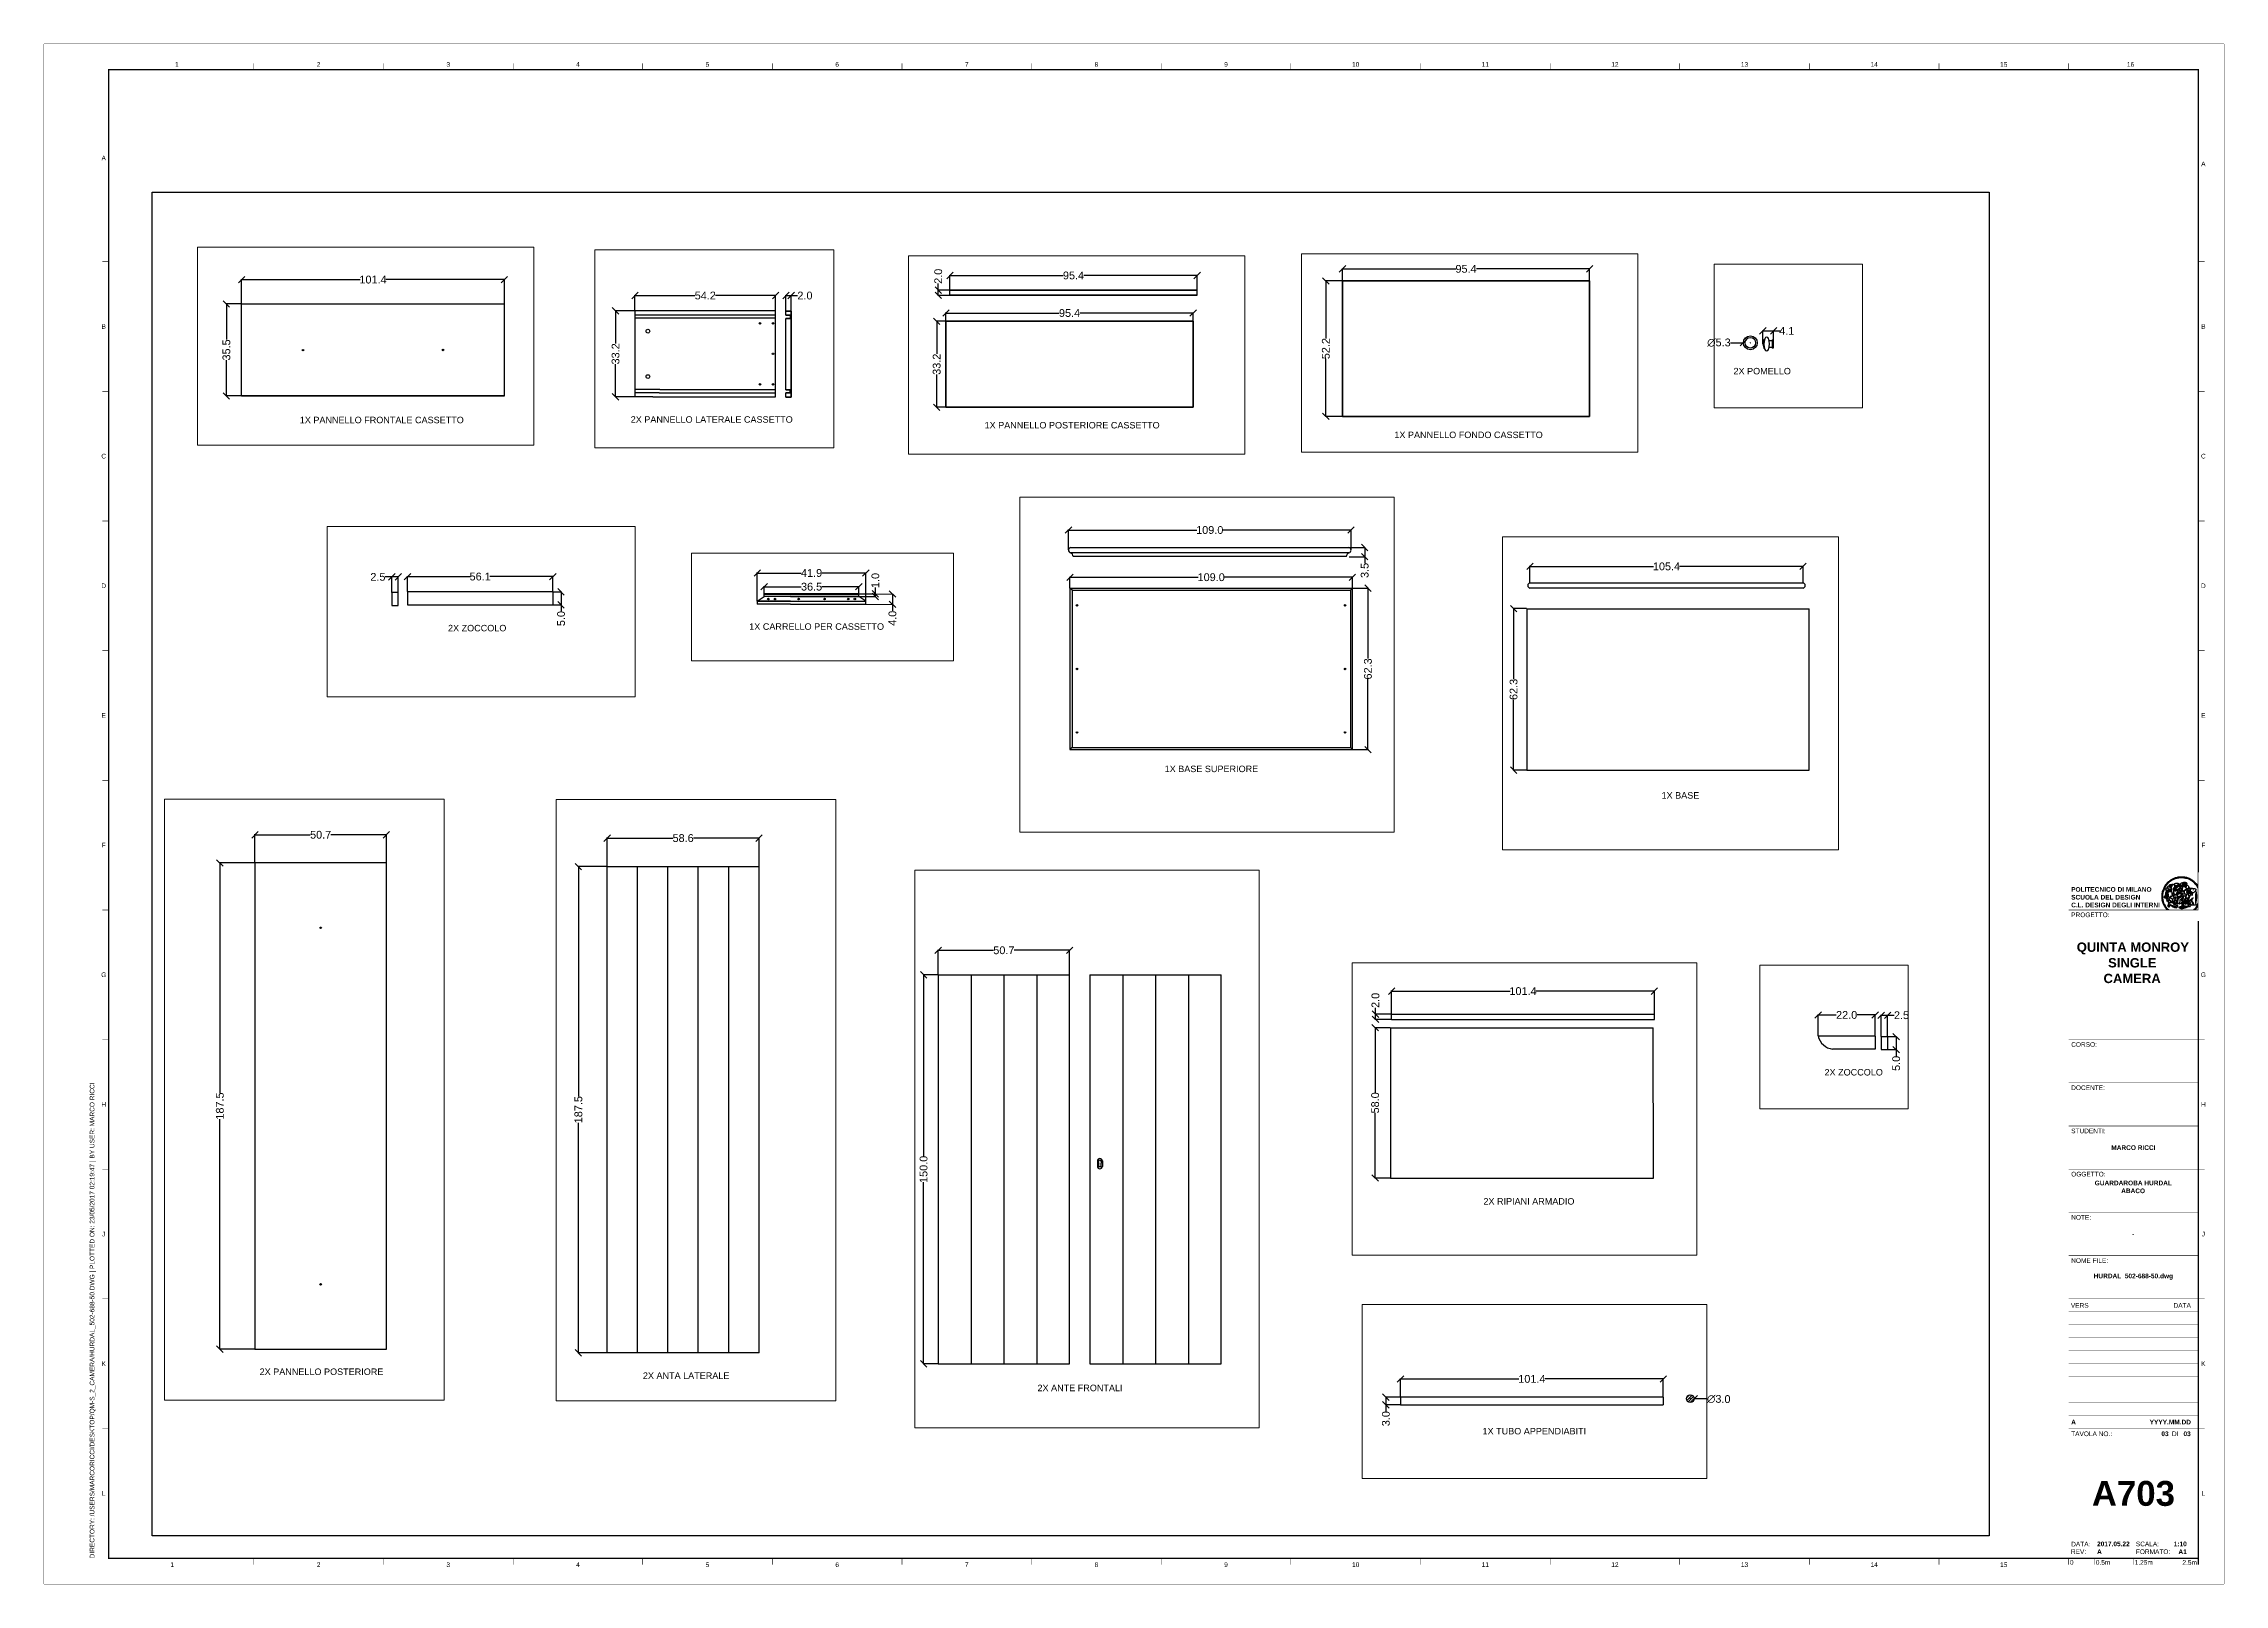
# Paper-space layout 'A703' of a CAD drawing. Header units: centimetres, sheet in millimetres. Extents: x 0 to 841, y 0 to 594.
# The model-space entities are those that its viewports show. They can reach past a viewport. Long polylines and large blocks are cut down to what shows.
import ezdxf
from ezdxf.enums import TextEntityAlignment as Align

# ---------------------------------------------------------------- set-up
doc = ezdxf.new("R2010")
doc.units = ezdxf.units.CM
doc.header["$MEASUREMENT"] = 0
doc.set_wipeout_variables(frame=1)
for name, color, linetype in [('A-FURN', 7, 'Continuous'), ('anno', 5, 'Continuous'), ('assi di legno', 251, 'Continuous'), ('G-ANNO-LOGO', 3, 'Continuous'), ('G-ANNO-TEXT', 3, 'Continuous'), ('G-ANNO-TTLB', 3, 'Continuous'), ('note', 1, 'Continuous'), ('viti e cerniere', 3, 'Continuous')]:
    doc.layers.add(name, color=color, linetype=linetype)
doc.layers.add('G-ANNO-NPLT', color=210, linetype='Continuous', plot=False)
doc.styles.add('ARIAL', font='Arial.ttf')
doc.styles.add('ARIAL-BOLD', font='Arial Bold.ttf')
doc.styles.add('E-ARIAL', font='Arial.ttf')
doc.styles.get("Standard").update_dxf_attribs({"font": 'Arial.ttf'})
doc.dimstyles.get("Standard").update_dxf_attribs({"dimtxt": 3, "dimasz": 2.5, "dimexe": 0.18, "dimexo": 0.0625, "dimgap": 0.09, "dimtad": 0, "dimdec": 1, "dimzin": 0, "dimdsep": 46, "dimtxsty": 'Standard', "dimblk": 'OBLIQUE', "dimblk1": 'OBLIQUE', "dimblk2": 'OBLIQUE', "dimcen": 0.09, "dimadec": 0, "dimazin": 0, "dimtfac": 1, "dimtdec": 1, "dimtofl": 0, "dimtmove": 0, "dimatfit": 3, "dimldrblk": 'OBLIQUE', "dimfxl": 1, "dimtolj": 1, "dimtzin": 0, "dimarcsym": 0})

# ---------------------------------------------------------------- blocks, each defined once
blk = doc.blocks.new('A1_GRID_LAYOUT')
at = {"layer": 'G-ANNO-NPLT', "const_width": 0.18}
for points in [[(841, 594), (0, 594)], [(0, 0), (0, 594)], [(841, 0), (841, 594)], [(841, 0), (0, 0)]]:
    blk.add_lwpolyline(points, dxfattribs=at)
at = {"layer": 'G-ANNO-TTLB', "const_width": 0.5, "flags": 128}
blk.add_lwpolyline([(25, 584), (25, 10), (831, 10), (831, 584)], close=True, dxfattribs=at)
at = {"layer": 'G-ANNO-TTLB', "const_width": 0.18, "flags": 128}
for points in [[(81, 586.5), (81, 584)], [(131, 586.5), (131, 584)], [(181, 586.5), (181, 584)], [(231, 586.5), (231, 584)], [(281, 586.5), (281, 584)], [(331, 586.5), (331, 584)], [(381, 586.5), (381, 584)], [(431, 586.5), (431, 584)], [(481, 586.5), (481, 584)], [(531, 586.5), (531, 584)], [(581, 586.5), (581, 584)], [(631, 586.5), (631, 584)], [(681, 586.5), (681, 584)], [(731, 586.5), (731, 584)], [(781, 586.5), (781, 584)], [(0, 578.5), (0, 576)], [(25, 510), (22.5, 510)], [(833.5, 510), (831, 510)], [(25, 460), (22.5, 460)], [(833.5, 460), (831, 460)], [(25, 410), (22.5, 410)], [(833.5, 410), (831, 410)], [(25, 360), (22.5, 360)], [(833.5, 360), (831, 360)], [(25, 310), (22.5, 310)], [(833.5, 310), (831, 310)], [(25, 260), (22.5, 260)], [(833.5, 260), (831, 260)], [(25, 210), (22.5, 210)], [(833.5, 210), (831, 210)], [(25, 160), (22.5, 160)], [(833.5, 160), (831, 160)], [(25, 110), (22.5, 110)], [(833.5, 110), (831, 110)], [(833.5, 110), (831, 110)], [(25, 60), (22.5, 60)], [(833.5, 60), (831, 60)], [(833.5, 60), (831, 60)], [(81, 10), (81, 7.5)], [(131, 10), (131, 7.5)], [(181, 10), (181, 7.5)], [(231, 10), (231, 7.5)], [(281, 10), (281, 7.5)], [(331, 10), (331, 7.5)], [(381, 10), (381, 7.5)], [(431, 10), (431, 7.5)], [(481, 10), (481, 7.5)], [(531, 10), (531, 7.5)], [(581, 10), (581, 7.5)], [(631, 10), (631, 7.5)], [(681, 10), (681, 7.5)], [(731, 10), (731, 7.5)], [(781, 10), (781, 7.5)]]:
    blk.add_lwpolyline(points, dxfattribs=at)
at = {"layer": 'G-ANNO-TTLB', "const_width": 0.18}
blk.add_lwpolyline([(716.5, 10), (776.5, 10)], dxfattribs=at)
at = {"layer": 'G-ANNO-TEXT', "style": 'ARIAL'}
for s, p in [('1', (51.35, 586.07)), ('2', (106, 586.07)), ('3', (156, 586.07)), ('4', (206, 586.07)), ('5', (256, 586.07)), ('6', (306, 586.07)), ('7', (356, 586.07)), ('8', (406, 586.07)), ('9', (456, 586.07)), ('10', (506, 586.07)), ('11', (556, 586.07)), ('12', (606, 586.07)), ('13', (656, 586.07)), ('14', (706, 586.07)), ('15', (756, 586.07)), ('16', (804.89, 586.07)), ('A', (23.09, 549.98)), ('A', (832.98, 547.71)), ('B', (23.09, 485)), ('B', (832.98, 485)), ('C', (23.09, 435)), ('C', (832.98, 435)), ('D', (23.09, 385)), ('D', (832.98, 385)), ('E', (23.09, 335)), ('E', (832.98, 335)), ('F', (23.09, 285)), ('F', (832.98, 285)), ('G', (23.09, 235)), ('G', (832.98, 235)), ('H', (23.09, 185)), ('H', (832.98, 185)), ('J', (23.09, 135)), ('J', (832.98, 135)), ('K', (23.09, 85)), ('K', (832.98, 85)), ('L', (23.09, 35)), ('L', (832.98, 35)), ('2', (106, 7.51)), ('3', (156, 7.51)), ('6', (306, 7.51)), ('8', (406, 7.51)), ('9', (456, 7.51)), ('10', (506, 7.51)), ('12', (606, 7.51)), ('13', (656, 7.51)), ('1', (49.49, 7.51)), ('4', (206, 7.51)), ('5', (256, 7.51)), ('7', (356, 7.51)), ('11', (556, 7.51)), ('14', (706, 7.51)), ('15', (756, 7.51))]:
    blk.add_text(s, height=1.8, dxfattribs=at).set_placement(p, align=Align.MIDDLE_CENTER)
at = {"layer": 'G-ANNO-TEXT', "insert": (17.7, 9.95), "char_height": 1.8, "attachment_point": 1, "rotation": 90, "style": 'ARIAL'}
blk.add_mtext_dynamic_manual_height_columns('DIRECTORY: /USERS/MARCORICCI/DESKTOP/QM-S_2_CAMERA/HURDAL_502-688-50.DWG | PLOTTED ON: 23/05/2017 02:19:47 | BY USER: MARCO RICCI', width=412.209, gutter_width=9, heights=[0], dxfattribs=at)
blk = doc.blocks.new('logoPolimi')
for p, q in [((-2.37, 0.12), (-2.16, 0.11)), ((-2.37, 0.01), (-2.16, 0.01)), ((-2.36, 0.23), (-2.15, 0.21)), ((-2.35, 0.34), (-2.14, 0.31)), ((-2.33, 0.45), (-2.12, 0.41)), ((-2.3, 0.55), (-2.1, 0.51)), ((-2.28, 0.66), (-2.07, 0.6)), ((-2.24, 0.77), (-2.04, 0.7)), ((-2.2, 0.87), (-2.01, 0.79)), ((-2.16, 0.97), (-1.97, 0.89)), ((-2.11, 1.07), (-1.93, 0.98)), ((-2.06, 1.17), (-1.88, 1.07)), ((-2.01, 1.26), (-1.83, 1.15)), ((-1.94, 1.36), (-1.77, 1.24)), ((-1.88, 1.45), (-1.71, 1.32)), ((-1.84, 0.03), (-1.82, 0.35)), ((-1.81, 1.53), (-1.65, 1.4)), ((-1.74, 1.61), (-1.58, 1.47)), ((-1.73, 0.59), (-1.73, 0.59)), ((-1.73, 0.59), (-1.73, 0.59)), ((-1.66, 1.69), (-1.51, 1.54)), ((-1.65, 0.57), (-1.65, 0.57)), ((-1.59, 1.12), (-1.59, 1.12)), ((-1.58, 1.77), (-1.44, 1.61)), ((-1.51, 0.55), (-1.51, 0.55)), ((-1.51, 0.55), (-1.51, 0.55)), ((-1.49, 1.84), (-1.36, 1.68)), ((-1.41, 1.91), (-1.28, 1.74)), ((-1.32, 1.97), (-1.2, 1.8)), ((-1.31, 0.79), (-1.21, 0.75)), ((-1.21, 0.75), (-1.31, 0.79)), ((-1.21, 0.75), (-1.31, 0.79)), ((-1.22, 2.03), (-1.11, 1.85)), ((-1.21, 0.75), (-1.21, 0.75)), ((-1.21, 0.75), (-1.21, 0.75)), ((-1.19, 0.76), (-1.19, 0.76)), ((-1.19, 0.76), (-1.19, 0.76)), ((-1.17, 0.99), (-1.18, 0.99)), ((-1.18, 0.99), (-1.17, 0.99)), ((-1.16, 0.57), (-1.16, 0.57)), ((-1.16, 0.57), (-1.16, 0.57)), ((-1.13, 2.09), (-1.03, 1.9)), ((-1.1, 0.01), (-0.99, 0.06)), ((-0.99, 0.06), (-1.1, 0.01)), ((-0.99, 0.06), (-1.1, 0.01)), ((-1.03, 2.14), (-0.94, 1.95)), ((-0.99, 0.06), (-0.99, 0.06)), ((-0.99, 0.06), (-0.99, 0.06)), ((-0.97, 0.79), (-0.98, 0.79)), ((-0.89, 0.84), (-0.97, 0.79)), ((-0.97, 0.79), (-0.89, 0.84)), ((-0.96, 1.41), (-0.96, 1.41)), ((-0.96, 1.41), (-0.96, 1.41)), ((-0.93, 2.18), (-0.84, 1.99)), ((-0.89, 0.84), (-0.82, 0.87)), ((-0.82, 0.87), (-0.89, 0.84)), ((-0.89, 0.84), (-0.82, 0.87)), ((-0.88, 0.83), (-0.89, 0.84)), ((-0.85, 1.39), (-0.85, 1.39)), ((-0.85, 1.39), (-0.85, 1.39)), ((-0.84, 0.14), (-0.84, 0.14)), ((-0.83, 2.22), (-0.75, 2.03)), ((-0.77, 1.08), (-0.78, 1.08)), ((-0.78, 1.08), (-0.77, 1.08)), ((-0.61, 1.12), (-0.77, 1.08)), ((-0.77, 1.08), (-0.61, 1.12)), ((-0.77, 1.08), (-0.61, 1.12)), ((-0.75, 1.3), (-0.76, 1.29)), ((-0.76, 1.29), (-0.75, 1.3)), ((-0.72, 2.26), (-0.66, 2.06)), ((-0.65, 0.99), (-0.7, 0.96)), ((-0.69, 0.18), (-0.68, 0.18)), ((-0.66, 0.93), (-0.66, 0.93)), ((-0.66, 0.93), (-0.64, 0.93)), ((-0.66, 0.93), (-0.66, 0.93)), ((-0.66, 0.93), (-0.66, 0.93)), ((-0.63, 1.01), (-0.63, 1.01)), ((-0.63, 1.01), (-0.62, 1.01)), ((-0.63, 0.66), (-0.63, 0.66)), ((-0.61, 2.29), (-0.56, 2.09)), ((-0.6, 1.12), (-0.61, 1.12)), ((-0.61, 1.12), (-0.6, 1.12)), ((-0.61, 1.12), (-0.6, 1.12)), ((-0.61, 0.86), (-0.57, 0.85)), ((-0.57, 0.85), (-0.61, 0.86)), ((-0.61, 0.86), (-0.57, 0.85)), ((-0.53, 1.08), (-0.6, 1.12)), ((-0.6, 1.12), (-0.6, 1.11)), ((-0.6, 1.12), (-0.53, 1.08)), ((-0.57, 0.8), (-0.59, 0.8)), ((-0.57, 0.85), (-0.53, 0.84)), ((-0.57, 0.85), (-0.57, 0.85)), ((-0.57, 0.85), (-0.57, 0.85)), ((-0.57, 0.85), (-0.53, 0.84)), ((-0.56, 0.29), (-0.49, 0.48)), ((-0.56, 0.14), (-0.56, 0.29)), ((-0.5, 0.11), (-0.56, 0.14)), ((-0.53, 0.84), (-0.51, 0.84)), ((-0.53, 0.84), (-0.51, 0.84)), ((-0.53, 0.84), (-0.53, 0.84)), ((-0.51, 2.32), (-0.46, 2.11)), ((-0.51, 0.11), (-0.51, 0.11)), ((-0.51, 0.11), (-0.51, 0.11)), ((-0.34, 0.33), (-0.5, 0.11)), ((-0.49, 0.48), (-0.41, 0.55)), ((-0.42, 0.8), (-0.47, 0.79)), ((-0.42, 0.8), (-0.47, 0.79)), ((-0.47, 0.79), (-0.45, 0.76)), ((-0.47, 0.79), (-0.45, 0.76)), ((-0.45, 1.14), (-0.42, 1.11)), ((-0.42, 1.26), (-0.36, 1.22)), ((-0.41, 0.55), (-0.34, 0.49)), ((-0.4, 2.34), (-0.36, 2.13)), ((-0.4, 1.37), (-0.38, 1.38)), ((-0.39, 1.37), (-0.4, 1.37)), ((-0.35, 1.33), (-0.4, 1.37)), ((-0.39, 1.24), (-0.4, 1.23)), ((-0.38, 1.14), (-0.38, 1.14)), ((-0.34, 0.49), (-0.09, 0.48)), ((-0.16, 0.32), (-0.34, 0.33)), ((-0.14, 0.32), (-0.31, 0.34)), ((-0.29, 2.35), (-0.26, 2.14)), ((-0.28, 1.3), (-0.29, 1.3)), ((-0.28, 1.3), (-0.28, 1.3)), ((-0.18, 2.36), (-0.16, 2.15)), ((-0.16, 1.24), (-0.16, 1.25)), ((-0.16, 1.25), (-0.16, 1.25)), ((-0.16, 0.49), (-0.14, 0.64)), ((-0.06, 0.27), (-0.16, 0.32)), ((-0.1, 0.88), (-0.09, 0.87)), ((-0.08, 1.37), (-0.08, 1.38)), ((-0.08, 1.23), (-0.05, 1.21)), ((-0.05, 1.21), (-0.08, 1.23)), ((-0.08, 1.23), (-0.05, 1.21)), ((-0.07, 2.37), (-0.06, 2.16)), ((-0.03, 0.26), (-0.06, 0.27)), ((-0.05, 1.21), (-0.04, 1.21)), ((-0.04, 1.21), (-0.05, 1.21)), ((-0.04, 1.21), (-0.04, 1.21)), ((-0.04, 1.21), (-0.04, 1.21)), ((-0.04, 0.48), (-0.03, 0.26)), ((0.03, 1.15), (0.03, 1.15)), ((0.03, 0.66), (0.03, 0.67)), ((0.04, 2.37), (0.04, 2.16)), ((0.07, 0.58), (0.07, 0.57)), ((0.1, 1.18), (0.1, 1.18)), ((0.1, 0.84), (0.1, 0.84)), ((0.13, 1.32), (0.17, 1.19)), ((0.15, 2.36), (0.14, 2.16)), ((0.14, 0.71), (0.34, 0.65)), ((0.31, 0.56), (0.17, 0.63)), ((0.26, 2.36), (0.24, 2.15)), ((0.27, 1.61), (0.27, 1.61)), ((0.27, 1.61), (0.27, 1.61)), ((0.27, 1.61), (0.27, 1.61)), ((0.29, 1.29), (0.29, 1.29)), ((0.29, 1.29), (0.29, 1.29)), ((0.29, 1.29), (0.29, 1.29)), ((0.29, 1.29), (0.29, 1.29)), ((0.33, 0.49), (0.34, 0.49)), ((0.33, 0.03), (0.35, 0.03)), ((0.33, 0.03), (0.35, 0.03)), ((0.37, 2.34), (0.34, 2.13)), ((0.34, 0.65), (0.34, 0.64)), ((0.35, 0.03), (0.57, 0.06)), ((0.35, 0.03), (0.57, 0.06)), ((0.35, 0.03), (0.35, 0.03)), ((0.35, 0.03), (0.35, 0.03)), ((0.38, 1.36), (0.37, 1.35)), ((0.38, 0.34), (0.37, 0.34)), ((0.38, 0.34), (0.38, 0.34)), ((0.43, 0.67), (0.39, 0.64)), ((0.48, 2.32), (0.44, 2.12)), ((0.49, 1.05), (0.51, 1.13)), ((0.51, 1.13), (0.49, 1.05)), ((0.49, 1.05), (0.51, 1.13)), ((0.51, 1.31), (0.5, 1.29)), ((0.51, 1.13), (0.52, 1.23)), ((0.52, 1.23), (0.51, 1.23)), ((0.51, 1.23), (0.52, 1.23)), ((0.52, 1.23), (0.51, 1.13)), ((0.51, 1.13), (0.52, 1.23)), ((0.52, 1.24), (0.6, 1.37)), ((0.52, 1.23), (0.6, 1.36)), ((0.6, 1.36), (0.52, 1.23)), ((0.52, 1.23), (0.52, 1.23)), ((0.52, 1.23), (0.52, 1.24)), ((0.52, 1.23), (0.52, 1.23)), ((0.55, 1.07), (0.53, 1.06)), ((0.53, 1.04), (0.53, 1.06)), ((0.53, 1.05), (0.53, 1.04)), ((0.59, 2.3), (0.54, 2.09)), ((0.54, 0.3), (0.63, 0.32)), ((0.54, -0.08), (0.61, 0.06)), ((0.61, 0.06), (0.54, -0.08)), ((0.54, -0.08), (0.61, 0.06)), ((0.56, 0.19), (0.59, 0.21)), ((0.57, 1.07), (0.57, 1.07)), ((0.57, 1.07), (0.57, 1.07)), ((0.57, 1.07), (0.57, 1.07)), ((0.57, 1.07), (0.57, 1.07)), ((0.57, 1.07), (0.57, 1.07)), ((0.57, 1.07), (0.57, 1.07)), ((0.57, 1.07), (0.57, 1.07)), ((0.58, 0.3), (0.59, 0.29)), ((0.59, 0.78), (0.59, 0.79)), ((0.59, 0.79), (0.59, 0.79)), ((0.59, 0.79), (0.59, 0.79)), ((0.59, 0.79), (0.59, 0.78)), ((0.61, 0.06), (0.6, 0.07)), ((0.6, 0.07), (0.61, 0.06)), ((0.61, 0.06), (0.61, 0.07)), ((0.62, 0.21), (0.65, 0.22)), ((0.69, 2.27), (0.63, 2.07)), ((0.64, 1.37), (0.65, 1.37)), ((0.69, 0.86), (0.68, 0.86)), ((0.68, 0.86), (0.69, 0.86)), ((0.68, 0.76), (0.68, 0.76)), ((0.8, 2.23), (0.73, 2.03)), ((0.76, 0.26), (0.76, 0.26)), ((0.9, 2.19), (0.82, 2)), ((0.82, 0.35), (0.84, 0.36)), ((0.82, 0.35), (0.82, 0.35)), ((0.84, 0.36), (0.84, 0.37)), ((0.85, 0.34), (1.05, 0.35)), ((1, 2.15), (0.91, 1.96)), ((0.93, 1.05), (0.93, 1.05)), ((0.93, 1.05), (0.93, 1.05)), ((0.93, 1.05), (0.93, 1.04)), ((0.93, 1.05), (0.93, 1.05)), ((0.97, 0.66), (0.96, 0.66)), ((1.01, 0.97), (0.98, 0.96)), ((1.1, 2.1), (1, 1.91)), ((1.2, 2.04), (1.09, 1.86)), ((1.17, 0.96), (1.17, 0.95)), ((1.17, 0.95), (1.17, 0.95)), ((1.29, 1.99), (1.18, 1.81)), ((1.38, 1.92), (1.26, 1.75)), ((1.34, 0.37), (1.26, 0.04)), ((1.27, 0.37), (1.27, 0.38)), ((1.28, 0.95), (1.28, 0.95)), ((1.47, 1.86), (1.34, 1.69)), ((1.37, 0.73), (1.46, 0.81)), ((1.41, 0.4), (1.41, 0.41)), ((1.56, 1.79), (1.42, 1.63)), ((1.64, 1.71), (1.49, 1.56)), ((1.49, 0.9), (1.57, 0.92)), ((1.72, 1.63), (1.56, 1.49)), ((1.67, 0.6), (1.57, 0.53)), ((1.79, 1.55), (1.63, 1.41)), ((1.86, 1.47), (1.7, 1.34)), ((1.93, 1.38), (1.76, 1.26)), ((1.99, 1.29), (1.81, 1.17)), ((2.05, 1.19), (1.87, 1.09)), ((2.1, 1.1), (1.92, 1)), ((2.15, 1), (1.96, 0.91)), ((2.19, 0.9), (2, 0.82)), ((2.23, 0.79), (2.04, 0.72)), ((2.27, 0.69), (2.07, 0.63)), ((2.3, 0.58), (2.09, 0.53)), ((2.32, 0.47), (2.12, 0.43)), ((2.34, 0.37), (2.13, 0.33)), ((2.36, 0.26), (2.15, 0.23)), ((2.37, 0.15), (2.16, 0.13)), ((2.37, 0.04), (2.16, 0.03)), ((-2.37, -0.1), (-2.16, -0.09)), ((-2.36, -0.21), (-2.15, -0.19)), ((-2.35, -0.32), (-2.14, -0.29)), ((-2.33, -0.43), (-2.12, -0.39)), ((-2.31, -0.54), (-2.1, -0.49)), ((-2.28, -0.65), (-2.08, -0.59)), ((-2.25, -0.75), (-2.05, -0.69)), ((-2.21, -0.86), (-2.02, -0.78)), ((-2.17, -0.96), (-1.98, -0.87)), ((-2.12, -1.06), (-1.93, -0.96)), ((-2.07, -1.16), (-1.89, -1.05)), ((-2.04, -0.15), (-1.97, -0.2)), ((-2.01, -1.25), (-1.84, -1.14)), ((-1.95, -1.34), (-1.78, -1.22)), ((-1.89, -1.43), (-1.72, -1.31)), ((-1.82, -1.52), (-1.66, -1.38)), ((-1.75, -1.6), (-1.59, -1.46)), ((-1.67, -1.68), (-1.52, -1.53)), ((-1.58, -0.12), (-1.6, -0.18)), ((-1.6, -0.18), (-1.58, -0.28)), ((-1.57, -0.54), (-1.59, -0.54)), ((-1.59, -0.54), (-1.59, -0.54)), ((-1.59, -1.76), (-1.45, -1.6)), ((-1.56, -0.32), (-1.56, -0.31)), ((-1.56, -0.31), (-1.56, -0.31)), ((-1.53, -0.65), (-1.53, -0.65)), ((-1.53, -0.65), (-1.53, -0.65)), ((-1.51, -1.83), (-1.37, -1.67)), ((-1.48, -0.86), (-1.48, -0.85)), ((-1.42, -0.37), (-1.42, -0.37)), ((-1.42, -1.9), (-1.29, -1.73)), ((-1.38, -0.46), (-1.38, -0.46)), ((-1.33, -1.96), (-1.21, -1.79)), ((-1.31, -0.24), (-1.31, -0.23)), ((-1.31, -0.23), (-1.31, -0.24)), ((-1.24, -2.02), (-1.13, -1.84)), ((-1.23, -0.19), (-1.23, -0.19)), ((-1.23, -0.19), (-1.23, -0.19)), ((-1.23, -0.19), (-1.23, -0.19)), ((-1.23, -0.19), (-1.23, -0.19)), ((-1.14, -2.08), (-1.04, -1.89)), ((-1.04, -2.13), (-0.95, -1.94)), ((-1.01, -0.39), (-1.02, -0.39)), ((-1.02, -0.39), (-1.01, -0.39)), ((-1.02, -0.7), (-1.02, -0.7)), ((-1.02, -0.7), (-1.02, -0.7)), ((-1.02, -0.7), (-1.02, -0.7)), ((-0.94, -2.18), (-0.86, -1.98)), ((-0.84, -2.22), (-0.77, -2.02)), ((-0.79, -0.51), (-0.83, -0.58)), ((-0.83, -0.58), (-0.79, -0.51)), ((-0.83, -0.58), (-0.79, -0.51)), ((-0.78, -1.05), (-0.83, -0.94)), ((-0.83, -0.94), (-0.78, -1.05)), ((-0.83, -0.94), (-0.83, -0.94)), ((-0.83, -0.94), (-0.78, -1.05)), ((-0.82, -1.23), (-0.82, -1.23)), ((-0.82, -1.23), (-0.77, -1.23)), ((-0.77, -1.23), (-0.82, -1.23)), ((-0.82, -1.23), (-0.82, -1.23)), ((-0.77, -1.23), (-0.82, -1.23)), ((-0.75, -0.96), (-0.8, -0.89)), ((-0.8, -0.89), (-0.79, -0.92)), ((-0.79, -0.92), (-0.8, -0.89)), ((-0.8, -0.89), (-0.75, -0.96)), ((-0.79, -0.92), (-0.8, -0.89)), ((-0.8, -0.89), (-0.8, -0.89)), ((-0.8, -0.89), (-0.75, -0.96)), ((-0.79, -0.92), (-0.78, -0.95)), ((-0.78, -0.95), (-0.79, -0.92)), ((-0.78, -0.95), (-0.79, -0.92)), ((-0.77, -0.49), (-0.78, -0.48)), ((-0.78, -0.48), (-0.77, -0.49)), ((-0.78, -0.95), (-0.76, -1)), ((-0.76, -1), (-0.78, -0.95)), ((-0.76, -1), (-0.78, -0.95)), ((-0.71, -0.89), (-0.75, -0.87)), ((-0.75, -0.87), (-0.71, -0.89)), ((-0.75, -0.87), (-0.71, -0.89)), ((-0.72, -1.01), (-0.75, -0.96)), ((-0.75, -0.96), (-0.72, -1.01)), ((-0.75, -0.96), (-0.72, -1.01)), ((-0.74, -2.25), (-0.67, -2.05)), ((-0.64, -0.93), (-0.71, -0.89)), ((-0.71, -0.89), (-0.64, -0.93)), ((-0.71, -0.89), (-0.64, -0.93)), ((-0.66, -0.53), (-0.66, -0.53)), ((-0.66, -0.53), (-0.66, -0.53)), ((-0.66, -0.53), (-0.66, -0.53)), ((-0.63, -2.29), (-0.57, -2.08)), ((-0.52, -2.31), (-0.48, -2.11)), ((-0.39, -0.81), (-0.51, -0.69)), ((-0.51, -1.04), (-0.5, -1.04)), ((-0.48, -0.42), (-0.48, -0.42)), ((-0.48, -0.42), (-0.48, -0.42)), ((-0.48, -0.42), (-0.48, -0.42)), ((-0.42, -2.33), (-0.38, -2.13)), ((-0.41, -0.51), (-0.41, -0.51)), ((-0.38, -0.05), (-0.39, -0.12)), ((-0.39, -0.12), (-0.37, -0.1)), ((-0.35, -0.14), (-0.37, -0.08)), ((-0.37, -0.09), (-0.37, -0.09)), ((-0.33, -0.12), (-0.35, -0.14)), ((-0.32, -0.14), (-0.35, -0.14)), ((-0.35, -0.18), (-0.34, -0.22)), ((-0.34, -0.08), (-0.29, -0.16)), ((-0.34, -0.22), (-0.34, -0.22)), ((-0.27, -0.17), (-0.32, -0.14)), ((-0.31, -2.35), (-0.28, -2.14)), ((-0.25, -0.91), (-0.26, -0.9)), ((-0.26, -1.29), (0.1, -1.2)), ((0.1, -1.2), (-0.26, -1.29)), ((0.08, -1.4), (-0.26, -1.29)), ((-0.26, -1.29), (0.08, -1.4)), ((-0.26, -1.38), (-0.26, -1.29)), ((-0.26, -1.29), (-0.26, -1.29)), ((-0.26, -1.29), (-0.26, -1.38)), ((-0.26, -1.29), (0.08, -1.4)), ((-0.26, -1.29), (-0.26, -1.29)), ((0.08, -1.49), (-0.26, -1.38)), ((-0.26, -1.38), (0.09, -1.49)), ((-0.2, -2.36), (-0.18, -2.15)), ((-0.14, -0.15), (-0.16, -0.13)), ((-0.11, -0.04), (-0.12, -0.05)), ((-0.09, -2.37), (-0.08, -2.16)), ((-0.04, -0.41), (-0.01, -0.44)), ((-0.01, -0.44), (-0.04, -0.41)), ((-0.04, -0.41), (-0.01, -0.44)), ((0.03, -2.37), (0.02, -2.16)), ((0.07, -0.84), (0.07, -0.84)), ((0.07, -0.84), (0.07, -0.84)), ((0.1, -1.2), (0.08, -1.32)), ((0.08, -1.32), (0.13, -1.2)), ((0.08, -1.4), (0.72, -1.22)), ((0.72, -1.22), (0.08, -1.4)), ((0.08, -1.4), (0.72, -1.22)), ((0.72, -1.31), (0.08, -1.49)), ((0.08, -1.44), (0.08, -1.4)), ((0.08, -1.4), (0.08, -1.44)), ((0.08, -1.4), (0.08, -1.49)), ((0.08, -1.49), (0.08, -1.44)), ((0.08, -1.44), (0.08, -1.44)), ((0.08, -1.44), (0.08, -1.45)), ((0.08, -1.45), (0.08, -1.46)), ((0.08, -1.46), (0.08, -1.49)), ((0.1, -1.01), (0.09, -0.86)), ((0.1, -1.01), (0.09, -0.86)), ((0.09, -1.49), (0.72, -1.31)), ((0.1, -1.2), (0.12, -1.04)), ((0.12, -1.04), (0.1, -1.2)), ((0.13, -1.2), (0.1, -1.2)), ((0.1, -1.2), (0.13, -1.2)), ((0.13, -1.2), (0.1, -1.2)), ((0.1, -1.2), (0.1, -1.2)), ((0.11, -0.44), (0.11, -0.44)), ((0.11, -0.44), (0.11, -0.44)), ((0.12, -0.21), (0.12, -0.21)), ((0.12, -0.21), (0.12, -0.21)), ((0.12, -0.21), (0.12, -0.21)), ((0.12, -0.21), (0.12, -0.21)), ((0.12, -0.21), (0.12, -0.21)), ((0.12, -0.21), (0.12, -0.21)), ((0.12, -0.21), (0.12, -0.21)), ((0.12, -0.21), (0.12, -0.21)), ((0.12, -0.21), (0.12, -0.21)), ((0.12, -0.21), (0.12, -0.21)), ((0.12, -0.21), (0.12, -0.21)), ((0.12, -0.21), (0.12, -0.21)), ((0.12, -0.21), (0.12, -0.21)), ((0.12, -0.56), (0.14, -0.53)), ((0.14, -0.53), (0.12, -0.56)), ((0.12, -0.56), (0.14, -0.53)), ((0.12, -1.04), (0.12, -1.04)), ((0.12, -1.04), (0.12, -1.04)), ((0.12, -1.04), (0.12, -1.04)), ((0.14, -2.37), (0.12, -2.16)), ((0.21, -0.99), (0.13, -1.2)), ((0.13, -1.2), (0.21, -0.99)), ((0.36, -1.14), (0.13, -1.2)), ((0.13, -1.2), (0.26, -1.17)), ((0.14, -0.53), (0.16, -0.49)), ((0.16, -0.49), (0.14, -0.53)), ((0.14, -0.53), (0.16, -0.49)), ((0.16, -0.49), (0.16, -0.49)), ((0.16, -0.49), (0.16, -0.49)), ((0.28, -1.19), (0.21, -0.99)), ((0.21, -0.99), (0.31, -1.27)), ((0.25, -2.36), (0.22, -2.15)), ((0.24, -0.17), (0.24, -0.16)), ((0.24, -0.16), (0.24, -0.17)), ((0.25, -0.84), (0.25, -0.88)), ((0.25, -0.88), (0.25, -0.84)), ((0.25, -0.88), (0.25, -0.84)), ((0.25, -0.88), (0.29, -1.17)), ((0.26, -0.88), (0.25, -0.88)), ((0.31, -1.27), (0.25, -0.88)), ((0.26, -1.17), (0.28, -1.16)), ((0.28, -1.16), (0.36, -1.14)), ((0.29, -1.17), (0.28, -1.19)), ((0.35, -2.34), (0.32, -2.14)), ((0.36, -1.14), (0.72, -1.22)), ((0.72, -1.22), (0.36, -1.14)), ((0.46, -2.32), (0.42, -2.12)), ((0.49, -0.31), (0.49, -0.31)), ((0.49, -0.31), (0.49, -0.31)), ((0.5, -0.27), (0.5, -0.27)), ((0.51, -0.27), (0.51, -0.27)), ((0.57, -2.3), (0.52, -2.1)), ((0.68, -2.27), (0.62, -2.07)), ((0.78, -2.24), (0.71, -2.04)), ((0.72, -0.81), (0.75, -0.89)), ((0.72, -1.22), (0.72, -1.31)), ((0.72, -1.31), (0.72, -1.22)), ((0.74, -0.23), (0.74, -0.23)), ((0.74, -0.23), (0.75, -0.24)), ((0.75, -0.23), (0.75, -0.23)), ((0.89, -2.2), (0.81, -2)), ((0.86, -0.25), (0.82, -0.34)), ((0.87, -0.22), (0.86, -0.23)), ((0.87, -0.22), (0.86, -0.25)), ((0.99, -2.15), (0.9, -1.96)), ((0.96, -0.58), (0.96, -0.57)), ((1.09, -2.11), (0.99, -1.92)), ((1.05, -1.05), (1.04, -1.05)), ((1.19, -2.05), (1.08, -1.87)), ((1.28, -2), (1.17, -1.82)), ((1.37, -1.93), (1.25, -1.76)), ((1.31, -0.27), (1.3, -0.26)), ((1.3, -0.26), (1.3, -0.26)), ((1.3, -0.26), (1.3, -0.26)), ((1.3, -0.26), (1.31, -0.27)), ((1.3, -0.26), (1.3, -0.26)), ((1.46, -1.87), (1.33, -1.7)), ((1.54, -1.8), (1.41, -1.64)), ((1.63, -1.72), (1.48, -1.57)), ((1.71, -1.65), (1.55, -1.5)), ((1.78, -1.57), (1.62, -1.43)), ((1.85, -1.48), (1.69, -1.35)), ((1.92, -1.39), (1.75, -1.27)), ((1.98, -1.3), (1.81, -1.19)), ((2.04, -1.21), (1.86, -1.1)), ((2.09, -1.11), (1.91, -1.01)), ((2.14, -1.01), (1.95, -0.92)), ((2.19, -0.91), (1.99, -0.83)), ((2.23, -0.81), (2.03, -0.74)), ((2.26, -0.7), (2.06, -0.64)), ((2.29, -0.6), (2.09, -0.55)), ((2.32, -0.49), (2.11, -0.45)), ((2.34, -0.38), (2.13, -0.35)), ((2.35, -0.27), (2.15, -0.25)), ((2.37, -0.08), (2.16, -0.07)), ((2.36, -0.16), (2.16, -0.15))]:
    blk.add_line(p, q)
for points in [[(-1.9, 0.12), (-1.94, 0.02), (-2.05, -0.09), (-2.05, -0.09)], [(-1.86, 0.38), (-1.86, 0.38), (-1.87, 0.19), (-1.9, 0.12)], [(-1.76, 0.6), (-1.76, 0.6), (-1.84, 0.57), (-1.86, 0.38)], [(-1.86, -0.04), (-1.84, 0.02), (-1.84, 0.03), (-1.84, 0.03)], [(-1.82, 0.78), (-1.83, 0.8), (-1.85, 0.86), (-1.83, 0.88)], [(-1.82, 0.78), (-1.83, 0.8), (-1.85, 0.86), (-1.83, 0.88)], [(-1.83, 0.88), (-1.81, 0.9), (-1.76, 0.96), (-1.76, 0.96)], [(-1.83, 0.88), (-1.81, 0.9), (-1.76, 0.96), (-1.76, 0.96)], [(-1.76, 0.6), (-1.83, 0.7), (-1.78, 0.74), (-1.78, 0.74)], [(-1.78, 0.74), (-1.79, 0.74), (-1.83, 0.7), (-1.76, 0.6)], [(-1.78, 0.74), (-1.8, 0.76), (-1.81, 0.78), (-1.82, 0.78)], [(-1.78, 0.74), (-1.8, 0.76), (-1.81, 0.78), (-1.82, 0.78)], [(-1.82, 0.35), (-1.81, 0.5), (-1.73, 0.59), (-1.73, 0.59)], [(-1.82, -0.19), (-1.73, -0.07), (-1.75, 0.14), (-1.75, 0.3)], [(-1.75, 0.33), (-1.75, 0.17), (-1.73, -0.05), (-1.8, -0.17)], [(-1.78, 0.74), (-1.75, 0.72), (-1.72, 0.69), (-1.68, 0.7)], [(-1.68, 0.7), (-1.72, 0.69), (-1.75, 0.72), (-1.78, 0.74)], [(-1.68, 0.7), (-1.72, 0.69), (-1.75, 0.72), (-1.78, 0.74)], [(-1.78, 0.74), (-1.78, 0.74), (-1.78, 0.74), (-1.78, 0.74)], [(-1.76, 0.96), (-1.68, 1.1), (-1.59, 1.12), (-1.59, 1.12)], [(-1.76, 0.96), (-1.68, 1.1), (-1.6, 1.12), (-1.6, 1.12)], [(-1.73, 0.59), (-1.74, 0.59), (-1.75, 0.6), (-1.76, 0.6)], [(-1.73, 0.59), (-1.74, 0.59), (-1.75, 0.6), (-1.76, 0.6)], [(-1.75, 0.3), (-1.76, 0.47), (-1.65, 0.57), (-1.65, 0.57)], [(-1.65, 0.57), (-1.65, 0.57), (-1.76, 0.5), (-1.75, 0.33)], [(-1.65, 0.57), (-1.68, 0.58), (-1.7, 0.58), (-1.73, 0.59)], [(-1.65, 0.57), (-1.68, 0.58), (-1.7, 0.58), (-1.73, 0.59)], [(-1.5, 0.71), (-1.53, 0.74), (-1.61, 0.71), (-1.68, 0.7)], [(-1.68, 0.7), (-1.61, 0.71), (-1.53, 0.73), (-1.5, 0.71)], [(-1.5, 0.71), (-1.53, 0.73), (-1.61, 0.71), (-1.68, 0.7)], [(-1.51, 0.55), (-1.56, 0.56), (-1.61, 0.56), (-1.65, 0.57)], [(-1.65, 0.57), (-1.61, 0.56), (-1.56, 0.56), (-1.51, 0.55)], [(-1.51, 0.55), (-1.56, 0.56), (-1.61, 0.56), (-1.65, 0.57)], [(-1.59, 1.12), (-1.6, 1.06), (-1.61, 0.99), (-1.61, 0.97)], [(-1.61, 0.97), (-1.61, 0.99), (-1.6, 1.06), (-1.59, 1.12)], [(-1.61, 0.97), (-1.61, 0.99), (-1.6, 1.06), (-1.59, 1.12)], [(-1.61, 0.97), (-1.61, 0.95), (-1.56, 0.88), (-1.54, 0.87)], [(-1.54, 0.87), (-1.56, 0.88), (-1.61, 0.95), (-1.61, 0.97)], [(-1.54, 0.87), (-1.56, 0.88), (-1.61, 0.96), (-1.61, 0.97)], [(-1.59, 1.12), (-1.59, 1.13), (-1.59, 1.15), (-1.58, 1.16)], [(-1.59, 1.12), (-1.59, 1.13), (-1.59, 1.15), (-1.58, 1.16)], [(-1.58, 1.16), (-1.57, 1.21), (-1.52, 1.23), (-1.49, 1.25)], [(-1.58, 1.16), (-1.57, 1.21), (-1.52, 1.23), (-1.49, 1.25)], [(-1.58, 0.36), (-1.58, 0.48), (-1.51, 0.55), (-1.51, 0.55)], [(-1.51, 0.55), (-1.51, 0.55), (-1.58, 0.48), (-1.58, 0.36)], [(-1.51, 0.55), (-1.51, 0.55), (-1.58, 0.48), (-1.58, 0.36)], [(-1.55, 0.04), (-1.55, 0.08), (-1.58, 0.25), (-1.58, 0.36)], [(-1.58, 0.36), (-1.58, 0.25), (-1.55, 0.08), (-1.55, 0.04)], [(-1.58, 0.36), (-1.58, 0.25), (-1.55, 0.08), (-1.55, 0.04)], [(-1.58, -0.12), (-1.57, -0.06), (-1.55, 0.02), (-1.55, 0.04)], [(-1.55, 0.04), (-1.55, 0.02), (-1.57, -0.06), (-1.58, -0.12)], [(-1.55, 0.04), (-1.55, 0.02), (-1.56, -0.04), (-1.57, -0.1)], [(-1.54, 0.87), (-1.52, 0.85), (-1.47, 0.83), (-1.44, 0.83)], [(-1.44, 0.83), (-1.47, 0.83), (-1.52, 0.85), (-1.54, 0.87)], [(-1.45, 0.83), (-1.47, 0.83), (-1.52, 0.85), (-1.54, 0.87)], [(-1.51, 0.55), (-1.33, 0.54), (-1.16, 0.57), (-1.16, 0.57)], [(-1.16, 0.57), (-1.16, 0.57), (-1.33, 0.54), (-1.51, 0.55)], [(-1.16, 0.57), (-1.16, 0.57), (-1.33, 0.54), (-1.51, 0.55)], [(-1.5, 0.71), (-1.46, 0.68), (-1.4, 0.62), (-1.33, 0.66)], [(-1.33, 0.66), (-1.4, 0.62), (-1.46, 0.68), (-1.5, 0.71)], [(-1.33, 0.66), (-1.4, 0.62), (-1.46, 0.68), (-1.5, 0.71)], [(-1.49, 1.25), (-1.46, 1.26), (-1.42, 1.33), (-1.39, 1.36)], [(-1.49, 1.25), (-1.46, 1.27), (-1.43, 1.34), (-1.39, 1.36)], [(-1.31, 0.79), (-1.33, 0.79), (-1.42, 0.83), (-1.45, 0.83)], [(-1.44, 0.83), (-1.42, 0.83), (-1.33, 0.79), (-1.31, 0.79)], [(-1.31, 0.79), (-1.33, 0.79), (-1.42, 0.83), (-1.44, 0.83)], [(-1.35, 1.1), (-1.4, 1.17), (-1.36, 1.23), (-1.29, 1.31)], [(-1.29, 1.31), (-1.36, 1.23), (-1.4, 1.17), (-1.35, 1.1)], [(-1.35, 1.1), (-1.4, 1.17), (-1.36, 1.23), (-1.29, 1.31)], [(-1.39, 1.36), (-1.35, 1.38), (-1.26, 1.4), (-1.19, 1.41)], [(-1.39, 1.36), (-1.35, 1.38), (-1.26, 1.4), (-1.19, 1.41)], [(-1.18, 0.99), (-1.24, 0.97), (-1.3, 1.03), (-1.35, 1.1)], [(-1.35, 1.1), (-1.3, 1.03), (-1.24, 0.97), (-1.18, 0.99)], [(-1.18, 1), (-1.24, 0.97), (-1.3, 1.03), (-1.35, 1.1)], [(-1.33, 0.66), (-1.28, 0.7), (-1.23, 0.73), (-1.21, 0.75)], [(-1.21, 0.75), (-1.23, 0.73), (-1.28, 0.7), (-1.33, 0.66)], [(-1.21, 0.75), (-1.23, 0.73), (-1.28, 0.7), (-1.33, 0.66)], [(-1.29, 1.31), (-1.22, 1.39), (-1.01, 1.41), (-0.96, 1.41)], [(-0.96, 1.41), (-1.01, 1.41), (-1.22, 1.39), (-1.29, 1.31)], [(-1.29, 1.31), (-1.22, 1.39), (-1.01, 1.41), (-0.96, 1.41)], [(-1.24, -0.02), (-1.21, -0.01), (-1.1, 0.01), (-1.1, 0.01)], [(-1.1, 0.01), (-1.1, 0.01), (-1.21, -0.01), (-1.24, -0.02)], [(-1.1, 0.01), (-1.1, 0.01), (-1.21, -0.01), (-1.24, -0.02)], [(-1.21, 0.75), (-1.2, 0.75), (-1.19, 0.76), (-1.19, 0.76)], [(-1.19, 0.76), (-1.19, 0.76), (-1.2, 0.75), (-1.21, 0.75)], [(-1.19, 0.76), (-1.19, 0.76), (-1.2, 0.76), (-1.21, 0.75)], [(-1.19, 1.41), (-1.11, 1.43), (-0.97, 1.41), (-0.97, 1.41)], [(-1.19, 1.41), (-1.12, 1.43), (-0.98, 1.41), (-0.98, 1.41)], [(-1.19, 0.76), (-1.19, 0.77), (-1.18, 0.78), (-1.18, 0.79)], [(-1.18, 0.79), (-1.18, 0.78), (-1.19, 0.77), (-1.19, 0.76)], [(-1.19, 0.76), (-1.19, 0.77), (-1.19, 0.78), (-1.18, 0.79)], [(-1.18, 0.68), (-1.18, 0.68), (-1.19, 0.71), (-1.19, 0.76)], [(-1.19, 0.76), (-1.19, 0.71), (-1.18, 0.68), (-1.18, 0.68)], [(-1.18, 0.68), (-1.18, 0.68), (-1.19, 0.71), (-1.19, 0.76)], [(-1.18, 0.97), (-1.18, 0.97), (-1.18, 0.98), (-1.17, 0.99)], [(-1.17, 0.99), (-1.18, 0.98), (-1.18, 0.97), (-1.18, 0.97)], [(-1.18, 0.97), (-1.18, 0.97), (-1.18, 0.98), (-1.17, 0.99)], [(-1.18, 0.79), (-1.17, 0.86), (-1.18, 0.95), (-1.18, 0.97)], [(-1.18, 0.97), (-1.18, 0.95), (-1.17, 0.86), (-1.18, 0.79)], [(-1.18, 0.79), (-1.17, 0.86), (-1.18, 0.95), (-1.18, 0.97)], [(-1.16, 0.57), (-1.17, 0.6), (-1.18, 0.64), (-1.18, 0.68)], [(-1.18, 0.68), (-1.18, 0.64), (-1.17, 0.6), (-1.16, 0.57)], [(-1.16, 0.57), (-1.17, 0.6), (-1.18, 0.64), (-1.18, 0.68)], [(-1.17, 0.99), (-1.17, 1.03), (-1.16, 1.09), (-1.14, 1.13)], [(-1.09, 0.42), (-1.1, 0.44), (-1.14, 0.48), (-1.16, 0.57)], [(-1.16, 0.57), (-1.14, 0.48), (-1.1, 0.44), (-1.09, 0.42)], [(-1.09, 0.42), (-1.1, 0.44), (-1.14, 0.48), (-1.16, 0.57)], [(-1.14, 1.13), (-1.12, 1.18), (-1.05, 1.31), (-1.05, 1.31)], [(-1.12, 0.46), (-1.12, 0.46), (-1.13, 0.38), (-1.11, 0.26)], [(-1.11, 0.26), (-1.08, 0.14), (-1.05, 0.03), (-1.05, 0.03)], [(-1.02, 0.32), (-1.02, 0.32), (-1.08, 0.4), (-1.09, 0.42)], [(-1.09, 0.42), (-1.08, 0.4), (-1.02, 0.32), (-1.02, 0.32)], [(-1.02, 0.32), (-1.02, 0.32), (-1.08, 0.4), (-1.09, 0.42)], [(-0.98, 0.2), (-0.98, 0.21), (-1.02, 0.32), (-1.02, 0.32)], [(-1.02, 0.32), (-1.02, 0.32), (-0.98, 0.21), (-0.98, 0.2)], [(-0.98, 0.2), (-0.98, 0.21), (-1.02, 0.32), (-1.02, 0.32)], [(-1.01, 0.12), (-1, 0.16), (-0.98, 0.19), (-0.98, 0.2)], [(-0.98, 0.2), (-0.98, 0.19), (-1, 0.16), (-1.01, 0.12)], [(-1.01, 0.12), (-1, 0.16), (-0.98, 0.19), (-0.98, 0.2)], [(-0.99, 0.06), (-1, 0.07), (-1.01, 0.1), (-1.01, 0.12)], [(-1.01, 0.12), (-1.01, 0.1), (-1, 0.07), (-0.99, 0.06)], [(-0.99, 0.06), (-1, 0.07), (-1.01, 0.1), (-1.01, 0.12)], [(-0.99, 0.06), (-0.99, 0.06), (-0.99, 0.06), (-0.98, 0.05)], [(-0.98, 0.05), (-0.99, 0.06), (-0.99, 0.06), (-0.99, 0.06)], [(-0.99, 0.05), (-0.99, 0.06), (-0.99, 0.06), (-0.99, 0.06)], [(-0.95, 0.02), (-0.96, 0.03), (-0.97, 0.04), (-0.99, 0.05)], [(-0.98, 1.41), (-0.98, 1.41), (-0.97, 1.41), (-0.96, 1.41)], [(-0.98, 0.81), (-0.94, 0.85), (-0.92, 0.93), (-0.91, 0.97)], [(-0.91, 0.97), (-0.92, 0.93), (-0.94, 0.85), (-0.98, 0.81)], [(-0.91, 0.97), (-0.92, 0.93), (-0.94, 0.85), (-0.98, 0.81)], [(-0.98, 0.79), (-0.98, 0.81), (-0.98, 0.81), (-0.98, 0.81)], [(-0.98, 0.81), (-0.98, 0.81), (-0.98, 0.81), (-0.98, 0.79)], [(-0.98, 0.81), (-0.98, 0.81), (-0.98, 0.81), (-0.98, 0.79)], [(-0.98, 0.79), (-0.98, 0.79), (-0.98, 0.78), (-0.97, 0.77)], [(-0.98, 0.79), (-0.98, 0.79), (-0.98, 0.78), (-0.97, 0.77)], [(-0.98, 0.05), (-0.97, 0.04), (-0.96, 0.03), (-0.95, 0.02)], [(-0.95, 0.02), (-0.96, 0.03), (-0.97, 0.04), (-0.98, 0.05)], [(-0.97, 1.41), (-0.97, 1.41), (-0.97, 1.41), (-0.96, 1.41)], [(-0.97, 0.77), (-0.96, 0.74), (-0.91, 0.64), (-0.91, 0.57)], [(-0.97, 0.77), (-0.96, 0.74), (-0.91, 0.64), (-0.91, 0.57)], [(-0.96, 1.41), (-0.94, 1.41), (-0.9, 1.41), (-0.85, 1.39)], [(-0.96, 1.41), (-0.94, 1.41), (-0.9, 1.41), (-0.85, 1.39)], [(-0.95, 0.02), (-0.94, 0.01), (-0.92, 0.01), (-0.9, 0.01)], [(-0.9, 0.01), (-0.92, 0.01), (-0.94, 0.01), (-0.95, 0.02)], [(-0.91, 0.01), (-0.92, 0.01), (-0.94, 0.01), (-0.95, 0.02)], [(-0.91, 0.97), (-0.89, 1), (-0.87, 1.01), (-0.84, 1.02)], [(-0.84, 1.02), (-0.87, 1.01), (-0.89, 1), (-0.91, 0.97)], [(-0.84, 1.02), (-0.87, 1.01), (-0.89, 1.01), (-0.91, 0.97)], [(-0.91, 0.57), (-0.91, 0.5), (-0.9, 0.43), (-0.88, 0.37)], [(-0.91, 0.57), (-0.91, 0.5), (-0.9, 0.43), (-0.88, 0.37)], [(-0.87, 0.03), (-0.87, 0.03), (-0.89, 0.01), (-0.91, 0.01)], [(-0.9, 0.01), (-0.89, 0.01), (-0.87, 0.03), (-0.87, 0.03)], [(-0.87, 0.03), (-0.87, 0.03), (-0.89, 0.01), (-0.9, 0.01)], [(-0.88, 0.84), (-0.88, 0.84), (-0.89, 0.79), (-0.88, 0.77)], [(-0.88, 0.77), (-0.89, 0.79), (-0.88, 0.83), (-0.88, 0.83)], [(-0.74, 0.66), (-0.85, 0.67), (-0.88, 0.77), (-0.88, 0.77)], [(-0.88, 0.77), (-0.88, 0.77), (-0.85, 0.67), (-0.74, 0.66)], [(-0.88, 0.37), (-0.86, 0.32), (-0.83, 0.25), (-0.82, 0.25)], [(-0.88, 0.37), (-0.86, 0.32), (-0.83, 0.25), (-0.82, 0.25)], [(-0.87, 0.03), (-0.86, 0.03), (-0.86, 0.05), (-0.86, 0.06)], [(-0.86, 0.06), (-0.86, 0.05), (-0.86, 0.03), (-0.87, 0.03)], [(-0.86, 0.06), (-0.86, 0.05), (-0.86, 0.03), (-0.87, 0.03)], [(-0.85, 1.39), (-0.86, 1.42), (-0.8, 1.45), (-0.8, 1.46)], [(-0.85, 1.39), (-0.86, 1.42), (-0.83, 1.44), (-0.82, 1.45)], [(-0.86, 0.06), (-0.86, 0.07), (-0.86, 0.1), (-0.85, 0.11)], [(-0.85, 0.11), (-0.86, 0.1), (-0.86, 0.07), (-0.86, 0.06)], [(-0.85, 0.11), (-0.86, 0.1), (-0.86, 0.07), (-0.86, 0.06)], [(-0.81, 1.36), (-0.83, 1.37), (-0.84, 1.38), (-0.85, 1.39)], [(-0.85, 1.39), (-0.84, 1.38), (-0.83, 1.37), (-0.81, 1.36)], [(-0.85, 1.39), (-0.84, 1.38), (-0.83, 1.37), (-0.81, 1.36)], [(-0.85, 0.11), (-0.85, 0.12), (-0.84, 0.14), (-0.84, 0.14)], [(-0.84, 0.14), (-0.84, 0.14), (-0.85, 0.12), (-0.85, 0.11)], [(-0.84, 0.14), (-0.84, 0.14), (-0.85, 0.12), (-0.85, 0.11)], [(-0.84, 1.02), (-0.83, 1.03), (-0.81, 1.05), (-0.78, 1.08)], [(-0.78, 1.08), (-0.81, 1.05), (-0.83, 1.03), (-0.84, 1.02)], [(-0.78, 1.08), (-0.81, 1.05), (-0.83, 1.03), (-0.84, 1.02)], [(-0.84, 0.14), (-0.83, 0.15), (-0.81, 0.16), (-0.81, 0.16)], [(-0.81, 0.16), (-0.81, 0.16), (-0.83, 0.15), (-0.84, 0.14)], [(-0.81, 0.16), (-0.81, 0.16), (-0.84, 0.15), (-0.84, 0.14)], [(-0.84, 0.15), (-0.84, 0.15), (-0.84, 0.15), (-0.84, 0.14)], [(-0.84, 0.14), (-0.84, 0.14), (-0.84, 0.14), (-0.84, 0.14)], [(-0.84, 0.14), (-0.84, 0.14), (-0.84, 0.14), (-0.84, 0.14)], [(-0.84, 0.14), (-0.84, 0.14), (-0.84, 0.14), (-0.84, 0.14)], [(-0.82, 1.45), (-0.82, 1.45), (-0.8, 1.45), (-0.8, 1.45)], [(-0.82, 0.87), (-0.82, 0.87), (-0.72, 0.91), (-0.66, 0.93)], [(-0.66, 0.93), (-0.72, 0.91), (-0.82, 0.87), (-0.82, 0.87)], [(-0.82, 0.87), (-0.82, 0.87), (-0.72, 0.91), (-0.66, 0.93)], [(-0.82, 0.25), (-0.8, 0.25), (-0.77, 0.24), (-0.77, 0.23)], [(-0.82, 0.25), (-0.8, 0.25), (-0.78, 0.24), (-0.77, 0.23)], [(-0.76, 1.29), (-0.77, 1.32), (-0.79, 1.34), (-0.81, 1.36)], [(-0.81, 1.36), (-0.79, 1.34), (-0.77, 1.32), (-0.76, 1.29)], [(-0.81, 1.36), (-0.79, 1.34), (-0.77, 1.32), (-0.76, 1.3)], [(-0.81, 0.16), (-0.8, 0.17), (-0.8, 0.17), (-0.79, 0.18)], [(-0.79, 0.18), (-0.8, 0.17), (-0.8, 0.17), (-0.81, 0.16)], [(-0.79, 0.18), (-0.8, 0.17), (-0.8, 0.17), (-0.81, 0.16)], [(-0.8, 1.46), (-0.8, 1.49), (-0.69, 1.51), (-0.69, 1.51)], [(-0.8, 1.46), (-0.8, 1.49), (-0.75, 1.49), (-0.75, 1.49)], [(-0.8, 1.45), (-0.8, 1.45), (-0.8, 1.46), (-0.8, 1.46)], [(-0.79, 0.18), (-0.78, 0.18), (-0.77, 0.16), (-0.77, 0.16)], [(-0.77, 0.16), (-0.77, 0.16), (-0.78, 0.18), (-0.79, 0.18)], [(-0.77, 0.16), (-0.77, 0.16), (-0.78, 0.18), (-0.79, 0.18)], [(-0.78, 1.08), (-0.77, 1.1), (-0.76, 1.13), (-0.75, 1.16)], [(-0.75, 1.16), (-0.76, 1.13), (-0.77, 1.1), (-0.78, 1.08)], [(-0.75, 1.16), (-0.76, 1.13), (-0.77, 1.1), (-0.78, 1.08)], [(-0.77, 0.23), (-0.76, 0.22), (-0.72, 0.2), (-0.71, 0.2)], [(-0.77, 0.23), (-0.76, 0.22), (-0.72, 0.2), (-0.71, 0.2)], [(-0.77, 0.16), (-0.77, 0.16), (-0.74, 0.16), (-0.7, 0.17)], [(-0.7, 0.17), (-0.74, 0.16), (-0.77, 0.16), (-0.77, 0.16)], [(-0.7, 0.17), (-0.74, 0.16), (-0.77, 0.16), (-0.77, 0.16)], [(-0.76, 1.3), (-0.74, 1.25), (-0.73, 1.2), (-0.75, 1.16)], [(-0.75, 1.16), (-0.73, 1.2), (-0.74, 1.25), (-0.76, 1.29)], [(-0.76, 1.29), (-0.74, 1.25), (-0.73, 1.2), (-0.75, 1.16)], [(-0.75, 1.49), (-0.75, 1.52), (-0.69, 1.51), (-0.69, 1.51)], [(-0.7, 1.26), (-0.7, 1.28), (-0.73, 1.28), (-0.75, 1.3)], [(-0.75, 1.3), (-0.73, 1.28), (-0.7, 1.28), (-0.7, 1.26)], [(-0.71, 1.24), (-0.72, 1.25), (-0.73, 1.27), (-0.75, 1.28)], [(-0.63, 0.66), (-0.63, 0.66), (-0.73, 0.66), (-0.74, 0.66)], [(-0.74, 0.66), (-0.73, 0.66), (-0.63, 0.66), (-0.63, 0.66)], [(-0.65, 1.23), (-0.67, 1.24), (-0.71, 1.23), (-0.71, 1.24)], [(-0.71, 0.2), (-0.7, 0.2), (-0.69, 0.19), (-0.69, 0.18)], [(-0.71, 0.2), (-0.7, 0.2), (-0.69, 0.19), (-0.69, 0.18)], [(-0.65, 1.23), (-0.67, 1.24), (-0.7, 1.25), (-0.7, 1.26)], [(-0.7, 1.26), (-0.7, 1.25), (-0.67, 1.24), (-0.65, 1.23)], [(-0.7, 0.17), (-0.69, 0.17), (-0.68, 0.18), (-0.69, 0.18)], [(-0.69, 0.18), (-0.68, 0.18), (-0.69, 0.17), (-0.7, 0.17)], [(-0.69, 0.18), (-0.68, 0.18), (-0.69, 0.17), (-0.7, 0.17)], [(-0.69, 1.51), (-0.69, 1.59), (-0.51, 1.55), (-0.51, 1.55)], [(-0.69, 1.51), (-0.66, 1.55), (-0.66, 1.55), (-0.66, 1.55)], [(-0.66, 0.67), (-0.69, 0.69), (-0.68, 0.72), (-0.68, 0.76)], [(-0.68, 0.76), (-0.68, 0.72), (-0.69, 0.69), (-0.66, 0.67)], [(-0.66, 0.68), (-0.69, 0.69), (-0.68, 0.72), (-0.68, 0.76)], [(-0.68, 0.76), (-0.68, 0.79), (-0.67, 0.82), (-0.66, 0.83)], [(-0.66, 0.83), (-0.67, 0.82), (-0.68, 0.79), (-0.68, 0.76)], [(-0.68, 0.76), (-0.68, 0.79), (-0.67, 0.82), (-0.66, 0.83)], [(-0.68, 0.18), (-0.68, 0.18), (-0.56, 0.15), (-0.51, 0.11)], [(-0.68, 0.18), (-0.68, 0.18), (-0.56, 0.15), (-0.51, 0.11)], [(-0.66, 1.55), (-0.63, 1.57), (-0.51, 1.55), (-0.51, 1.55)], [(-0.62, 0.95), (-0.63, 0.95), (-0.64, 0.94), (-0.66, 0.93)], [(-0.66, 0.93), (-0.64, 0.94), (-0.63, 0.95), (-0.62, 0.95)], [(-0.66, 0.83), (-0.65, 0.85), (-0.61, 0.86), (-0.61, 0.86)], [(-0.61, 0.86), (-0.61, 0.86), (-0.65, 0.84), (-0.66, 0.83)], [(-0.66, 0.83), (-0.65, 0.84), (-0.61, 0.86), (-0.61, 0.86)], [(-0.63, 0.66), (-0.64, 0.67), (-0.65, 0.67), (-0.66, 0.68)], [(-0.63, 0.66), (-0.64, 0.67), (-0.65, 0.67), (-0.66, 0.67)], [(-0.66, 0.67), (-0.65, 0.67), (-0.64, 0.67), (-0.63, 0.66)], [(-0.59, 1.24), (-0.6, 1.23), (-0.63, 1.22), (-0.65, 1.23)], [(-0.65, 1.23), (-0.63, 1.22), (-0.6, 1.23), (-0.59, 1.24)], [(-0.56, 1.24), (-0.56, 1.24), (-0.63, 1.22), (-0.65, 1.23)], [(-0.63, 1.01), (-0.63, 1.01), (-0.64, 1), (-0.65, 0.99)], [(-0.64, 0.93), (-0.64, 0.93), (-0.58, 0.88), (-0.57, 0.85)], [(-0.64, 0.93), (-0.64, 0.93), (-0.58, 0.88), (-0.57, 0.85)], [(-0.6, 1.11), (-0.6, 1.11), (-0.59, 1.05), (-0.63, 1.01)], [(-0.6, 1.11), (-0.6, 1.11), (-0.59, 1.05), (-0.63, 1.01)], [(-0.5, 0.65), (-0.55, 0.61), (-0.6, 0.64), (-0.63, 0.66)], [(-0.5, 0.65), (-0.55, 0.61), (-0.6, 0.64), (-0.63, 0.66)], [(-0.62, 1.01), (-0.62, 1.01), (-0.62, 0.97), (-0.62, 0.95)], [(-0.62, 0.95), (-0.62, 0.97), (-0.62, 1.01), (-0.62, 1.01)], [(-0.56, 1.24), (-0.56, 1.24), (-0.57, 1.25), (-0.59, 1.24)], [(-0.59, 1.24), (-0.57, 1.25), (-0.56, 1.24), (-0.56, 1.24)], [(-0.41, 0.55), (-0.41, 0.55), (-0.59, 0.44), (-0.56, 0.15)], [(-0.52, 0.81), (-0.53, 0.8), (-0.56, 0.79), (-0.57, 0.8)], [(-0.57, 0.01), (-0.57, 0.01), (-0.38, -0.06), (-0.35, -0.15)], [(-0.49, 1.27), (-0.5, 1.26), (-0.53, 1.24), (-0.56, 1.24)], [(-0.52, 1.26), (-0.53, 1.26), (-0.54, 1.22), (-0.56, 1.24)], [(-0.56, 1.24), (-0.54, 1.22), (-0.53, 1.26), (-0.52, 1.26)], [(-0.47, 1.06), (-0.49, 1.06), (-0.53, 1.08), (-0.53, 1.08)], [(-0.53, 1.08), (-0.53, 1.08), (-0.49, 1.06), (-0.47, 1.06)], [(-0.53, 0.84), (-0.53, 0.84), (-0.52, 0.81), (-0.52, 0.81)], [(-0.49, 1.27), (-0.5, 1.26), (-0.51, 1.26), (-0.52, 1.26)], [(-0.52, 1.26), (-0.51, 1.26), (-0.5, 1.26), (-0.49, 1.27)], [(-0.51, 0.12), (-0.51, 0.12), (-0.52, 0.19), (-0.49, 0.21)], [(-0.51, 0.19), (-0.51, 0.18), (-0.52, 0.15), (-0.51, 0.14)], [(-0.51, 1.55), (-0.43, 1.57), (-0.43, 1.53), (-0.43, 1.53)], [(-0.51, 1.55), (-0.43, 1.57), (-0.35, 1.51), (-0.35, 1.51)], [(-0.51, 0.84), (-0.51, 0.84), (-0.46, 0.83), (-0.45, 0.83)], [(-0.51, 0.84), (-0.51, 0.84), (-0.46, 0.83), (-0.45, 0.83)], [(-0.42, 0.27), (-0.43, 0.27), (-0.5, 0.2), (-0.51, 0.19)], [(-0.51, 0.14), (-0.51, 0.13), (-0.47, 0.05), (-0.47, 0.04)], [(-0.51, 0.11), (-0.51, 0.11), (-0.51, 0.11), (-0.51, 0.11)], [(-0.51, 0.11), (-0.51, 0.11), (-0.47, 0.1), (-0.46, 0.04)], [(-0.51, 0.11), (-0.51, 0.11), (-0.51, 0.11), (-0.51, 0.11)], [(-0.51, 0.11), (-0.5, 0.11), (-0.5, 0.1), (-0.49, 0.1)], [(-0.47, 0.71), (-0.46, 0.66), (-0.5, 0.65), (-0.5, 0.65)], [(-0.47, 0.71), (-0.46, 0.66), (-0.5, 0.65), (-0.5, 0.65)], [(-0.44, 1.3), (-0.45, 1.3), (-0.47, 1.28), (-0.49, 1.27)], [(-0.49, 1.27), (-0.47, 1.28), (-0.45, 1.3), (-0.44, 1.3)], [(-0.44, 1.3), (-0.45, 1.3), (-0.47, 1.28), (-0.49, 1.27)], [(-0.49, 0.21), (-0.48, 0.21), (-0.47, 0.22), (-0.47, 0.23)], [(-0.49, 0.21), (-0.49, 0.21), (-0.49, 0.21), (-0.49, 0.21)], [(-0.37, -0.09), (-0.37, -0.07), (-0.49, 0.1), (-0.49, 0.1)], [(-0.46, 1.08), (-0.46, 1.07), (-0.46, 1.06), (-0.47, 1.06)], [(-0.47, 1.06), (-0.46, 1.06), (-0.46, 1.07), (-0.46, 1.08)], [(-0.45, 0.76), (-0.44, 0.74), (-0.47, 0.71), (-0.47, 0.71)], [(-0.45, 0.76), (-0.44, 0.74), (-0.47, 0.71), (-0.47, 0.71)], [(-0.47, 0.23), (-0.46, 0.24), (-0.44, 0.27), (-0.42, 0.27)], [(-0.47, 0.04), (-0.47, 0.03), (-0.44, 0.02), (-0.44, 0.01)], [(-0.44, 1.1), (-0.45, 1.1), (-0.46, 1.08), (-0.46, 1.08)], [(-0.46, 1.08), (-0.46, 1.09), (-0.45, 1.1), (-0.44, 1.1)], [(-0.46, 0.04), (-0.46, 0.03), (-0.45, 0.03), (-0.44, 0.02)], [(-0.45, 0.83), (-0.44, 0.83), (-0.39, 0.82), (-0.39, 0.82)], [(-0.45, 0.83), (-0.44, 0.83), (-0.39, 0.82), (-0.39, 0.82)], [(-0.36, 0.68), (-0.36, 0.66), (-0.45, 0.58), (-0.41, 0.55)], [(-0.41, 0.55), (-0.45, 0.58), (-0.4, 0.62), (-0.39, 0.62)], [(-0.41, 1.32), (-0.42, 1.3), (-0.43, 1.3), (-0.44, 1.3)], [(-0.44, 1.3), (-0.43, 1.3), (-0.42, 1.3), (-0.41, 1.32)], [(-0.41, 1.32), (-0.42, 1.3), (-0.43, 1.3), (-0.44, 1.3)], [(-0.42, 1.11), (-0.42, 1.11), (-0.44, 1.1), (-0.44, 1.1)], [(-0.44, 1.1), (-0.44, 1.1), (-0.42, 1.11), (-0.42, 1.11)], [(-0.44, 0.02), (-0.43, 0.01), (-0.44, 0.01), (-0.43, 0)], [(-0.44, 0.01), (-0.43, 0), (-0.43, -0.02), (-0.38, -0.05)], [(-0.43, 1.53), (-0.37, 1.53), (-0.35, 1.5), (-0.35, 1.5)], [(-0.4, 1.12), (-0.4, 1.11), (-0.42, 1.11), (-0.42, 1.11)], [(-0.42, 1.11), (-0.42, 1.11), (-0.4, 1.11), (-0.4, 1.12)], [(-0.39, 0.82), (-0.39, 0.81), (-0.42, 0.8), (-0.42, 0.8)], [(-0.39, 0.82), (-0.39, 0.81), (-0.42, 0.8), (-0.42, 0.8)], [(-0.35, 0.32), (-0.36, 0.31), (-0.41, 0.28), (-0.42, 0.27)], [(-0.42, 0.27), (-0.41, 0.27), (-0.39, 0.28), (-0.38, 0.3)], [(-0.4, 1.37), (-0.4, 1.37), (-0.39, 1.33), (-0.41, 1.32)], [(-0.41, 1.32), (-0.39, 1.33), (-0.4, 1.37), (-0.4, 1.37)], [(-0.4, 1.37), (-0.4, 1.37), (-0.39, 1.33), (-0.41, 1.32)], [(-0.34, 0.49), (-0.35, 0.51), (-0.36, 0.52), (-0.41, 0.55)], [(-0.41, 0.55), (-0.36, 0.52), (-0.35, 0.51), (-0.34, 0.49)], [(-0.38, 1.14), (-0.38, 1.14), (-0.39, 1.12), (-0.4, 1.12)], [(-0.4, 1.12), (-0.39, 1.12), (-0.38, 1.14), (-0.38, 1.14)], [(-0.37, 1.36), (-0.38, 1.36), (-0.38, 1.35), (-0.39, 1.37)], [(-0.39, 0.63), (-0.39, 0.64), (-0.38, 0.65), (-0.36, 0.67)], [(-0.39, 0.62), (-0.38, 0.63), (-0.39, 0.63), (-0.39, 0.63)], [(-0.38, 1.38), (-0.38, 1.38), (-0.38, 1.36), (-0.36, 1.36)], [(-0.38, 1.14), (-0.38, 1.14), (-0.35, 1.11), (-0.35, 1.15)], [(-0.35, 1.14), (-0.35, 1.11), (-0.38, 1.14), (-0.38, 1.14)], [(-0.38, 0.3), (-0.37, 0.31), (-0.34, 0.35), (-0.3, 0.34)], [(-0.35, 1.34), (-0.37, 1.35), (-0.37, 1.36), (-0.37, 1.36)], [(-0.36, 1.36), (-0.36, 1.36), (-0.37, 1.35), (-0.35, 1.34)], [(-0.36, 0.67), (-0.34, 0.68), (-0.35, 0.68), (-0.35, 0.73)], [(-0.35, 0.73), (-0.36, 0.68), (-0.35, 0.69), (-0.36, 0.68)], [(-0.35, 1.5), (-0.33, 1.52), (-0.31, 1.5), (-0.31, 1.5)], [(-0.35, 1.51), (-0.28, 1.52), (-0.25, 1.44), (-0.25, 1.44)], [(-0.28, 1.3), (-0.31, 1.32), (-0.34, 1.34), (-0.35, 1.34)], [(-0.35, 1.34), (-0.34, 1.34), (-0.31, 1.32), (-0.28, 1.3)], [(-0.28, 1.31), (-0.31, 1.32), (-0.31, 1.31), (-0.35, 1.33)], [(-0.3, 1.28), (-0.3, 1.26), (-0.34, 1.18), (-0.35, 1.14)], [(-0.35, 1.15), (-0.34, 1.18), (-0.3, 1.26), (-0.3, 1.28)], [(-0.3, 0.9), (-0.3, 0.9), (-0.34, 0.77), (-0.35, 0.73)], [(-0.35, 0.73), (-0.34, 0.78), (-0.32, 0.79), (-0.32, 0.79)], [(-0.31, 0.34), (-0.31, 0.34), (-0.34, 0.33), (-0.35, 0.32)], [(-0.25, 0.48), (-0.27, 0.49), (-0.33, 0.47), (-0.34, 0.49)], [(-0.34, 0.49), (-0.33, 0.47), (-0.21, 0.46), (-0.18, 0.47)], [(-0.32, 0.79), (-0.33, 0.84), (-0.31, 0.88), (-0.31, 0.88)], [(-0.31, 1.5), (-0.26, 1.48), (-0.25, 1.44), (-0.25, 1.44)], [(-0.31, 0.88), (-0.31, 0.91), (-0.26, 0.94), (-0.26, 0.94)], [(-0.29, 1.3), (-0.29, 1.3), (-0.29, 1.29), (-0.3, 1.28)], [(-0.3, 1.28), (-0.29, 1.29), (-0.29, 1.3), (-0.29, 1.3)], [(-0.3, 1.19), (-0.3, 1.2), (-0.26, 1.22), (-0.26, 1.22)], [(-0.3, 1.19), (-0.3, 1.2), (-0.26, 1.22), (-0.26, 1.22)], [(-0.25, 1.17), (-0.28, 1.17), (-0.29, 1.18), (-0.3, 1.19)], [(-0.25, 1.17), (-0.28, 1.17), (-0.29, 1.19), (-0.3, 1.19)], [(-0.26, 0.94), (-0.26, 0.94), (-0.29, 0.92), (-0.3, 0.9)], [(-0.3, 0.34), (-0.25, 0.33), (-0.15, 0.33), (-0.14, 0.32)], [(-0.25, 1.3), (-0.26, 1.3), (-0.27, 1.3), (-0.28, 1.31)], [(-0.25, 1.3), (-0.26, 1.3), (-0.27, 1.3), (-0.28, 1.3)], [(-0.26, 1.22), (-0.26, 1.22), (-0.22, 1.24), (-0.18, 1.24)], [(-0.26, 1.22), (-0.26, 1.22), (-0.22, 1.24), (-0.18, 1.24)], [(-0.26, 0.94), (-0.23, 1), (-0.18, 0.98), (-0.18, 0.98)], [(-0.18, 0.98), (-0.18, 0.98), (-0.23, 1), (-0.26, 0.94)], [(-0.25, 1.44), (-0.19, 1.42), (-0.22, 1.38), (-0.22, 1.38)], [(-0.25, 1.44), (-0.19, 1.42), (-0.21, 1.33), (-0.22, 1.33)], [(-0.22, 1.33), (-0.22, 1.32), (-0.22, 1.3), (-0.25, 1.3)], [(-0.22, 1.32), (-0.22, 1.32), (-0.22, 1.3), (-0.25, 1.3)], [(-0.22, 1.18), (-0.23, 1.17), (-0.23, 1.17), (-0.25, 1.17)], [(-0.22, 1.18), (-0.23, 1.17), (-0.23, 1.17), (-0.25, 1.17)], [(-0.18, 0.47), (-0.18, 0.47), (-0.23, 0.46), (-0.25, 0.48)], [(-0.22, 1.38), (-0.18, 1.35), (-0.21, 1.33), (-0.22, 1.32)], [(-0.21, 1.18), (-0.21, 1.19), (-0.22, 1.18), (-0.22, 1.18)], [(-0.21, 1.18), (-0.21, 1.18), (-0.22, 1.18), (-0.22, 1.18)], [(-0.22, 0.88), (-0.21, 0.91), (-0.19, 0.95), (-0.17, 0.96)], [(-0.17, 0.96), (-0.19, 0.95), (-0.21, 0.91), (-0.22, 0.88)], [(-0.22, 0.88), (-0.21, 0.91), (-0.19, 0.96), (-0.17, 0.96)], [(-0.19, 0.81), (-0.21, 0.83), (-0.22, 0.85), (-0.22, 0.88)], [(-0.22, 0.88), (-0.22, 0.85), (-0.21, 0.83), (-0.19, 0.81)], [(-0.19, 0.82), (-0.21, 0.83), (-0.22, 0.85), (-0.22, 0.88)], [(-0.13, 1.11), (-0.13, 1.11), (-0.2, 1.17), (-0.21, 1.18)], [(-0.13, 1.11), (-0.13, 1.11), (-0.2, 1.17), (-0.21, 1.18)], [(-0.16, 0), (-0.16, -0.01), (-0.17, -0.02), (-0.21, -0.04)], [(-0.17, 0.75), (-0.17, 0.77), (-0.18, 0.8), (-0.19, 0.82)], [(-0.17, 0.75), (-0.17, 0.77), (-0.18, 0.8), (-0.19, 0.81)], [(-0.19, 0.81), (-0.18, 0.8), (-0.17, 0.77), (-0.17, 0.75)], [(-0.19, -0.02), (-0.18, -0.02), (-0.16, -0.01), (-0.16, 0)], [(-0.18, 1.24), (-0.17, 1.24), (-0.17, 1.24), (-0.16, 1.25)], [(-0.18, 1.24), (-0.17, 1.24), (-0.17, 1.24), (-0.16, 1.24)], [(-0.18, 0.98), (-0.15, 0.99), (-0.13, 1), (-0.13, 1)], [(-0.13, 0.99), (-0.13, 0.99), (-0.15, 0.99), (-0.18, 0.98)], [(-0.18, 0.47), (-0.15, 0.48), (-0.14, 0.57), (-0.14, 0.57)], [(-0.15, 0.51), (-0.15, 0.49), (-0.18, 0.47), (-0.18, 0.47)], [(-0.17, 0.96), (-0.16, 0.96), (-0.13, 0.99), (-0.06, 0.97)], [(-0.06, 0.97), (-0.13, 0.99), (-0.16, 0.96), (-0.17, 0.96)], [(-0.17, 0.96), (-0.16, 0.97), (-0.13, 0.99), (-0.06, 0.97)], [(-0.15, 0.67), (-0.17, 0.7), (-0.17, 0.74), (-0.17, 0.75)], [(-0.17, 0.75), (-0.17, 0.74), (-0.17, 0.7), (-0.15, 0.67)], [(-0.15, 0.67), (-0.17, 0.7), (-0.17, 0.74), (-0.17, 0.75)], [(-0.17, -0.01), (-0.15, 0), (-0.08, 0.04), (-0.06, 0.05)], [(-0.16, 1.25), (-0.16, 1.25), (-0.16, 1.31), (-0.14, 1.33)], [(-0.16, 1.25), (-0.16, 1.25), (-0.16, 1.32), (-0.14, 1.33)], [(-0.16, 1.24), (-0.13, 1.25), (-0.11, 1.25), (-0.08, 1.23)], [(-0.08, 1.23), (-0.11, 1.25), (-0.13, 1.25), (-0.16, 1.24)], [(-0.16, 1.25), (-0.13, 1.25), (-0.11, 1.25), (-0.08, 1.23)], [(0.03, 0.66), (-0.09, 0.66), (-0.16, 0.69), (-0.16, 0.69)], [(-0.16, 0.49), (-0.16, 0.49), (0.03, 0.44), (0.07, 0.57)], [(0, 0.49), (-0.07, 0.47), (-0.16, 0.49), (-0.16, 0.49)], [(-0.16, 0), (-0.16, 0.01), (-0.14, 0.01), (-0.13, 0.01)], [(-0.13, 0.01), (-0.14, 0.01), (-0.16, 0.01), (-0.16, 0)], [(-0.14, 0.64), (-0.15, 0.65), (-0.15, 0.66), (-0.15, 0.67)], [(-0.15, 0.67), (-0.15, 0.66), (-0.15, 0.65), (-0.14, 0.64)], [(-0.14, 0.64), (-0.15, 0.65), (-0.15, 0.66), (-0.15, 0.67)], [(-0.14, 0.57), (-0.15, 0.56), (-0.15, 0.52), (-0.15, 0.51)], [(-0.14, 1.33), (-0.13, 1.34), (-0.1, 1.36), (-0.08, 1.37)], [(-0.14, 1.33), (-0.13, 1.34), (-0.1, 1.36), (-0.08, 1.37)], [(-0.14, 0.64), (-0.14, 0.61), (-0.13, 0.58), (-0.14, 0.57)], [(-0.14, 0.57), (-0.14, 0.59), (-0.14, 0.61), (-0.14, 0.64)], [(-0.06, 0.27), (-0.11, 0.27), (-0.14, 0.32), (-0.14, 0.32)], [(-0.14, 0.32), (-0.13, 0.31), (-0.07, 0.26), (-0.06, 0.26)], [(-0.04, 1.1), (-0.09, 1.08), (-0.13, 1.11), (-0.13, 1.11)], [(-0.04, 1.11), (-0.09, 1.08), (-0.13, 1.11), (-0.13, 1.11)], [(-0.06, 1.01), (-0.07, 1.01), (-0.13, 0.99), (-0.13, 0.99)], [(-0.13, 1), (-0.13, 1), (-0.11, 1), (-0.1, 1)], [(-0.13, 0.86), (-0.13, 0.86), (-0.1, 0.91), (-0.08, 0.89)], [(-0.13, 0.01), (-0.11, 0.02), (-0.07, 0.04), (-0.06, 0.05)], [(-0.06, 0.05), (-0.07, 0.04), (-0.11, 0.02), (-0.13, 0.01)], [(-0.08, 1.38), (-0.08, 1.38), (-0.12, 1.44), (-0.06, 1.51)], [(-0.08, 1.38), (-0.08, 1.38), (-0.12, 1.44), (-0.06, 1.51)], [(-0.1, 1), (-0.09, 1), (-0.06, 1.01), (-0.05, 1)], [(-0.09, 0.48), (-0.09, 0.48), (0, 0.47), (0.01, 0.49)], [(-0.05, 1.36), (-0.06, 1.37), (-0.07, 1.37), (-0.08, 1.37)], [(-0.08, 1.37), (-0.07, 1.37), (-0.06, 1.37), (-0.05, 1.36)], [(-0.08, 1.37), (-0.07, 1.37), (-0.06, 1.37), (-0.05, 1.36)], [(-0.06, 1.51), (0, 1.58), (0.02, 1.59), (0.04, 1.59)], [(-0.06, 1.51), (0, 1.58), (0.02, 1.59), (0.04, 1.59)], [(-0.05, 1.23), (-0.05, 1.23), (-0.06, 1.24), (-0.05, 1.25)], [(-0.05, 1.25), (-0.06, 1.24), (-0.05, 1.23), (-0.05, 1.23)], [(-0.05, 1.23), (-0.05, 1.23), (-0.06, 1.24), (-0.05, 1.25)], [(-0.01, 0.98), (-0.02, 1), (-0.06, 1.01), (-0.06, 1.01)], [(-0.06, 0.97), (-0.06, 0.97), (-0.03, 0.95), (-0.03, 0.95)], [(-0.03, 0.95), (-0.03, 0.95), (-0.06, 0.97), (-0.06, 0.97)], [(-0.06, 0.97), (-0.06, 0.97), (-0.03, 0.95), (-0.03, 0.95)], [(0.02, 0.2), (0.02, 0.21), (0, 0.26), (-0.06, 0.27)], [(-0.06, 0.26), (-0.05, 0.26), (-0.04, 0.26), (-0.03, 0.26)], [(-0.06, 0.05), (-0.04, 0.06), (0, 0.03), (0.01, 0.03)], [(-0.06, 0.05), (-0.05, 0.06), (-0.04, 0.06), (-0.03, 0.06)], [(-0.03, 0.06), (-0.04, 0.06), (-0.05, 0.06), (-0.06, 0.05)], [(0.1, 1.25), (0.08, 1.31), (-0.02, 1.35), (-0.05, 1.36)], [(-0.05, 1.36), (-0.02, 1.35), (0.08, 1.31), (0.1, 1.25)], [(-0.05, 1.36), (-0.02, 1.35), (0.08, 1.31), (0.1, 1.25)], [(-0.05, 1.25), (-0.04, 1.26), (-0.03, 1.25), (-0.03, 1.25)], [(-0.03, 1.25), (-0.03, 1.25), (-0.04, 1.26), (-0.05, 1.25)], [(-0.05, 1.25), (-0.04, 1.26), (-0.03, 1.25), (-0.03, 1.25)], [(-0.04, 1.21), (-0.05, 1.22), (-0.05, 1.23), (-0.05, 1.23)], [(-0.05, 1.23), (-0.05, 1.23), (-0.05, 1.22), (-0.04, 1.21)], [(-0.04, 1.21), (-0.05, 1.22), (-0.05, 1.23), (-0.05, 1.23)], [(-0.05, 1), (-0.05, 1), (-0.03, 1), (-0.02, 0.98)], [(-0.05, -0.03), (-0.05, -0.03), (-0.02, -0.01), (-0.01, 0.03)], [(-0.01, 0.03), (-0.02, -0.01), (-0.05, -0.03), (-0.05, -0.03)], [(-0.05, -0.03), (-0.05, -0.03), (-0.02, -0.01), (-0.01, 0.03)], [(-0.03, 1.18), (-0.03, 1.18), (-0.04, 1.2), (-0.04, 1.21)], [(0.03, 1.15), (0.02, 1.12), (-0.01, 1.12), (-0.04, 1.1)], [(0.03, 1.15), (0.02, 1.12), (-0.01, 1.13), (-0.04, 1.11)], [(-0.01, 0.9), (-0.04, 0.91), (-0.01, 0.93), (-0.01, 0.93)], [(-0.03, 1.25), (-0.02, 1.25), (-0.01, 1.24), (0, 1.23)], [(0, 1.23), (-0.01, 1.24), (-0.02, 1.25), (-0.03, 1.25)], [(-0.03, 1.25), (-0.02, 1.25), (-0.01, 1.24), (0, 1.23)], [(-0.03, 0.95), (-0.02, 0.94), (0, 0.93), (0.01, 0.92)], [(0.01, 0.92), (0, 0.93), (-0.02, 0.94), (-0.03, 0.95)], [(-0.03, 0.95), (-0.02, 0.94), (0, 0.93), (0.01, 0.92)], [(0.01, 0.23), (0.01, 0.25), (-0.02, 0.26), (-0.03, 0.26)], [(-0.03, 0.26), (-0.02, 0.26), (0.01, 0.25), (0.01, 0.23)], [(-0.03, 0.06), (-0.02, 0.05), (-0.01, 0.03), (-0.01, 0.03)], [(-0.01, 0.03), (-0.01, 0.03), (-0.02, 0.05), (-0.03, 0.06)], [(-0.02, 0.98), (-0.02, 0.98), (0.01, 0.98), (0.02, 0.97)], [(0.03, 0.95), (0.02, 0.97), (-0.01, 0.98), (-0.01, 0.98)], [(0.07, 0.85), (0.07, 0.85), (0.02, 0.89), (-0.01, 0.9)], [(-0.01, 0.03), (0, 0.03), (0.05, 0.04), (0.05, 0.04)], [(0.05, 0.04), (0.05, 0.04), (0, 0.03), (-0.01, 0.03)], [(0, 1.23), (0.01, 1.21), (0.01, 1.22), (0.02, 1.17)], [(0.02, 1.17), (0.01, 1.22), (0.01, 1.21), (0, 1.23)], [(0, 1.23), (0.01, 1.22), (0.01, 1.23), (0.02, 1.17)], [(0.06, 0.57), (0.04, 0.54), (0.03, 0.5), (0, 0.49)], [(0.01, 0.92), (0.03, 0.91), (0.03, 0.9), (0.03, 0.89)], [(0.03, 0.89), (0.03, 0.9), (0.03, 0.91), (0.01, 0.92)], [(0.01, 0.92), (0.03, 0.91), (0.03, 0.89), (0.03, 0.89)], [(0.01, 0.76), (0.01, 0.76), (0.04, 0.77), (0.06, 0.78)], [(0.01, 0.49), (0.03, 0.53), (0.07, 0.58), (0.07, 0.58)], [(0.02, 0.17), (0.04, 0.21), (0.01, 0.23), (0.01, 0.23)], [(0.01, 0.23), (0.01, 0.23), (0.04, 0.21), (0.02, 0.17)], [(0.01, 0.03), (0.02, 0.03), (0.12, 0.05), (0.08, 0.11)], [(0.02, 1.17), (0.03, 1.16), (0.03, 1.15), (0.03, 1.15)], [(0.03, 1.15), (0.03, 1.15), (0.03, 1.16), (0.02, 1.17)], [(0.02, 1.17), (0.03, 1.16), (0.03, 1.16), (0.03, 1.15)], [(0.02, 0.97), (0.02, 0.95), (0.05, 0.96), (0.05, 0.92)], [(0.08, 0.11), (0.04, 0.16), (0.02, 0.19), (0.02, 0.2)], [(0.07, 0.12), (0.07, 0.14), (0.02, 0.17), (0.02, 0.17)], [(0.02, 0.17), (0.02, 0.17), (0.07, 0.14), (0.07, 0.12)], [(0.21, 0.03), (0.21, 0.03), (0.02, -0.05), (0.1, -0.22)], [(0.08, 1.16), (0.07, 1.15), (0.03, 1.15), (0.03, 1.15)], [(0.08, 1.16), (0.07, 1.16), (0.03, 1.15), (0.03, 1.15)], [(0.06, 0.9), (0.07, 0.94), (0.03, 0.93), (0.03, 0.95)], [(0.03, 0.89), (0.03, 0.89), (0.05, 0.87), (0.05, 0.86)], [(0.05, 0.86), (0.05, 0.87), (0.03, 0.89), (0.03, 0.89)], [(0.03, 0.81), (0.06, 0.83), (0.07, 0.85), (0.07, 0.85)], [(0.03, 0.67), (0.04, 0.67), (0.06, 0.68), (0.08, 0.7)], [(0.08, 0.69), (0.07, 0.68), (0.04, 0.67), (0.03, 0.66)], [(0.04, 0.59), (0.04, 0.6), (0.03, 0.6), (0.03, 0.66)], [(0.03, 0.66), (0.03, 0.6), (0.06, 0.59), (0.06, 0.58)], [(0.04, 1.59), (0.07, 1.59), (0.11, 1.6), (0.11, 1.6)], [(0.04, 1.59), (0.07, 1.59), (0.11, 1.6), (0.11, 1.6)], [(0.06, 0.58), (0.05, 0.58), (0.05, 0.59), (0.04, 0.59)], [(0.05, 0.92), (0.05, 0.92), (0.07, 0.89), (0.07, 0.88)], [(0.05, 0.86), (0.05, 0.86), (0.07, 0.81), (0.07, 0.81)], [(0.06, 0.85), (0.05, 0.86), (0.05, 0.86), (0.05, 0.86)], [(0.05, 0.04), (0.09, 0.05), (0.08, 0.1), (0.07, 0.12)], [(0.07, 0.12), (0.08, 0.1), (0.09, 0.05), (0.05, 0.04)], [(0.08, 0.87), (0.08, 0.89), (0.06, 0.9), (0.06, 0.9)], [(0.07, 0.81), (0.07, 0.81), (0.06, 0.84), (0.06, 0.85)], [(0.08, 0.7), (0.06, 0.68), (0.08, 0.58), (0.06, 0.57)], [(0.08, 0.57), (0.08, 0.57), (0.07, 0.57), (0.06, 0.58)], [(0.06, 0.58), (0.07, 0.57), (0.07, 0.56), (0.07, 0.56)], [(0.07, 0.88), (0.07, 0.86), (0.1, 0.87), (0.1, 0.84)], [(0.07, 0.84), (0.07, 0.83), (0.08, 0.76), (0.08, 0.76)], [(0.07, 0.81), (0.07, 0.8), (0.08, 0.76), (0.08, 0.76)], [(0.08, 0.76), (0.08, 0.76), (0.07, 0.8), (0.07, 0.81)], [(0.07, 0.57), (0.08, 0.57), (0.08, 0.56), (0.08, 0.56)], [(0.07, 0.56), (0.07, 0.56), (0.09, 0.56), (0.11, 0.56)], [(0.1, 1.18), (0.1, 1.17), (0.09, 1.17), (0.08, 1.16)], [(0.1, 1.18), (0.1, 1.17), (0.09, 1.17), (0.08, 1.16)], [(0.11, 0.84), (0.1, 0.87), (0.08, 0.87), (0.08, 0.87)], [(0.08, 0.76), (0.08, 0.75), (0.09, 0.71), (0.08, 0.7)], [(0.08, 0.7), (0.09, 0.71), (0.08, 0.75), (0.08, 0.76)], [(0.08, 0.76), (0.08, 0.75), (0.1, 0.7), (0.08, 0.69)], [(0.11, 0.56), (0.1, 0.56), (0.08, 0.57), (0.08, 0.57)], [(0.08, 0.56), (0.08, 0.56), (0.1, 0.56), (0.11, 0.56)], [(0.1, 1.18), (0.11, 1.2), (0.12, 1.22), (0.1, 1.25)], [(0.1, 1.25), (0.12, 1.22), (0.11, 1.2), (0.1, 1.18)], [(0.1, 1.25), (0.12, 1.22), (0.11, 1.2), (0.1, 1.18)], [(0.16, 1.21), (0.15, 1.24), (0.11, 1.18), (0.1, 1.18)], [(0.16, 1.21), (0.15, 1.23), (0.11, 1.18), (0.1, 1.18)], [(0.1, 1.18), (0.1, 1.18), (0.1, 1.18), (0.1, 1.18)], [(0.1, 0.84), (0.1, 0.84), (0.15, 0.92), (0.16, 0.93)], [(0.11, 0.83), (0.1, 0.83), (0.1, 0.84), (0.1, 0.84)], [(0.1, 0.84), (0.1, 0.84), (0.1, 0.83), (0.11, 0.83)], [(0.11, 1.6), (0.11, 1.6), (0.19, 1.66), (0.27, 1.61)], [(0.11, 1.6), (0.11, 1.6), (0.19, 1.65), (0.27, 1.61)], [(0.11, 0.83), (0.11, 0.83), (0.16, 0.92), (0.16, 0.93)], [(0.12, 0.81), (0.12, 0.81), (0.11, 0.84), (0.11, 0.84)], [(0.12, 0.79), (0.11, 0.8), (0.11, 0.83), (0.11, 0.83)], [(0.11, 0.83), (0.11, 0.83), (0.11, 0.8), (0.12, 0.79)], [(0.11, 0.56), (0.11, 0.56), (0.12, 0.57), (0.14, 0.59)], [(0.14, 0.59), (0.12, 0.57), (0.11, 0.56), (0.11, 0.56)], [(0.11, 0.56), (0.13, 0.57), (0.15, 0.59), (0.15, 0.59)], [(0.12, -0.03), (0.12, -0.03), (0.11, 0.09), (0.12, 0.13)], [(0.13, 0.77), (0.12, 0.78), (0.12, 0.81), (0.12, 0.81)], [(0.12, 0.76), (0.12, 0.76), (0.12, 0.77), (0.12, 0.79)], [(0.12, 0.79), (0.12, 0.77), (0.12, 0.76), (0.12, 0.76)], [(0.15, 0.73), (0.15, 0.74), (0.12, 0.76), (0.12, 0.76)], [(0.12, 0.76), (0.12, 0.76), (0.15, 0.74), (0.15, 0.73)], [(0.12, 0.13), (0.12, 0.16), (0.15, 0.28), (0.17, 0.39)], [(0.12, 0.1), (0.12, 0.1), (0.2, 0.35), (0.25, 0.37)], [(0.13, 0.74), (0.13, 0.74), (0.14, 0.76), (0.13, 0.77)], [(0.16, 0.71), (0.16, 0.72), (0.14, 0.74), (0.13, 0.74)], [(0.14, 0.71), (0.14, 0.71), (0.15, 0.72), (0.15, 0.73)], [(0.15, 0.73), (0.15, 0.72), (0.14, 0.71), (0.14, 0.71)], [(0.16, 0.66), (0.16, 0.68), (0.14, 0.71), (0.14, 0.71)], [(0.14, 0.71), (0.14, 0.71), (0.16, 0.68), (0.16, 0.66)], [(0.14, 0.59), (0.17, 0.61), (0.15, 0.64), (0.16, 0.66)], [(0.16, 0.66), (0.15, 0.64), (0.17, 0.61), (0.14, 0.59)], [(0.16, 0.66), (0.17, 0.68), (0.15, 0.71), (0.15, 0.71)], [(0.15, 0.71), (0.15, 0.71), (0.16, 0.71), (0.16, 0.71)], [(0.15, 0.59), (0.18, 0.61), (0.16, 0.64), (0.16, 0.66)], [(0.16, 0.93), (0.16, 0.93), (0.23, 1.03), (0.16, 1.21)], [(0.16, 0.93), (0.16, 0.93), (0.23, 1.03), (0.16, 1.21)], [(0.18, 1.38), (0.18, 1.41), (0.21, 1.48), (0.21, 1.49)], [(0.21, 1.49), (0.21, 1.48), (0.18, 1.41), (0.18, 1.38)], [(0.18, 1.38), (0.18, 1.41), (0.21, 1.48), (0.21, 1.49)], [(0.2, 1.23), (0.2, 1.25), (0.18, 1.36), (0.18, 1.38)], [(0.18, 1.38), (0.18, 1.36), (0.2, 1.25), (0.2, 1.23)], [(0.2, 1.23), (0.2, 1.25), (0.18, 1.36), (0.18, 1.38)], [(0.23, 1.16), (0.23, 1.17), (0.21, 1.22), (0.2, 1.23)], [(0.2, 1.23), (0.21, 1.22), (0.23, 1.17), (0.23, 1.16)], [(0.23, 1.16), (0.23, 1.17), (0.21, 1.22), (0.2, 1.23)], [(0.21, 1.49), (0.21, 1.5), (0.23, 1.55), (0.24, 1.58)], [(0.24, 1.58), (0.23, 1.55), (0.21, 1.5), (0.21, 1.49)], [(0.21, 1.49), (0.21, 1.5), (0.23, 1.55), (0.24, 1.58)], [(0.22, 1.12), (0.22, 1.12), (0.22, 1.16), (0.23, 1.16)], [(0.23, 1.16), (0.22, 1.16), (0.22, 1.12), (0.22, 1.12)], [(0.22, 1.12), (0.22, 1.12), (0.23, 1.16), (0.23, 1.16)], [(0.25, 1.14), (0.24, 1.14), (0.22, 1.12), (0.22, 1.12)], [(0.22, 1.12), (0.22, 1.12), (0.24, 1.14), (0.25, 1.14)], [(0.25, 1.14), (0.24, 1.14), (0.22, 1.12), (0.22, 1.12)], [(0.24, 1.58), (0.25, 1.58), (0.26, 1.59), (0.27, 1.61)], [(0.27, 1.61), (0.26, 1.59), (0.25, 1.58), (0.24, 1.58)], [(0.24, 1.58), (0.25, 1.58), (0.26, 1.59), (0.27, 1.61)], [(0.28, 1.15), (0.27, 1.14), (0.25, 1.14), (0.25, 1.14)], [(0.25, 1.14), (0.25, 1.14), (0.27, 1.14), (0.28, 1.15)], [(0.28, 1.15), (0.27, 1.14), (0.25, 1.14), (0.25, 1.14)], [(0.27, 1.61), (0.28, 1.63), (0.31, 1.65), (0.32, 1.66)], [(0.27, 1.61), (0.29, 1.63), (0.31, 1.65), (0.32, 1.66)], [(0.27, 1.61), (0.27, 1.61), (0.27, 1.61), (0.27, 1.61)], [(0.28, 1.27), (0.27, 1.26), (0.28, 1.24), (0.28, 1.22)], [(0.28, 1.22), (0.28, 1.24), (0.27, 1.26), (0.28, 1.27)], [(0.28, 1.27), (0.27, 1.26), (0.28, 1.25), (0.28, 1.22)], [(0.29, 1.3), (0.28, 1.29), (0.28, 1.28), (0.28, 1.27)], [(0.29, 1.29), (0.28, 1.29), (0.28, 1.28), (0.28, 1.27)], [(0.28, 1.27), (0.28, 1.28), (0.28, 1.29), (0.29, 1.29)], [(0.28, 1.22), (0.28, 1.2), (0.28, 1.16), (0.28, 1.15)], [(0.28, 1.15), (0.28, 1.16), (0.28, 1.2), (0.28, 1.22)], [(0.28, 1.22), (0.28, 1.2), (0.28, 1.16), (0.28, 1.15)], [(0.35, 0.29), (0.34, 0.29), (0.28, 0.21), (0.29, 0.16)], [(0.35, 0.29), (0.34, 0.29), (0.28, 0.21), (0.29, 0.16)], [(0.3, 1.32), (0.3, 1.31), (0.29, 1.3), (0.29, 1.29)], [(0.29, 1.29), (0.29, 1.3), (0.3, 1.31), (0.3, 1.32)], [(0.3, 1.32), (0.3, 1.31), (0.29, 1.3), (0.29, 1.3)], [(0.37, 1.18), (0.32, 1.2), (0.29, 1.29), (0.29, 1.29)], [(0.29, 1.29), (0.29, 1.29), (0.32, 1.2), (0.37, 1.18)], [(0.29, 1.29), (0.29, 1.29), (0.32, 1.2), (0.37, 1.19)], [(0.29, 0.16), (0.3, 0.11), (0.33, 0.03), (0.33, 0.03)], [(0.29, 0.16), (0.3, 0.11), (0.33, 0.03), (0.33, 0.03)], [(0.31, 1.4), (0.31, 1.39), (0.3, 1.34), (0.3, 1.32)], [(0.31, 1.39), (0.31, 1.39), (0.3, 1.34), (0.3, 1.32)], [(0.3, 1.32), (0.3, 1.34), (0.31, 1.39), (0.31, 1.39)], [(0.32, 0.59), (0.3, 0.58), (0.32, 0.54), (0.32, 0.53)], [(0.32, 0.53), (0.32, 0.54), (0.3, 0.58), (0.32, 0.59)], [(0.35, 1.46), (0.34, 1.44), (0.32, 1.4), (0.31, 1.39)], [(0.31, 1.39), (0.32, 1.4), (0.34, 1.44), (0.35, 1.46)], [(0.35, 1.46), (0.34, 1.45), (0.32, 1.4), (0.31, 1.4)], [(0.32, 0.57), (0.31, 0.56), (0.31, 0.51), (0.32, 0.5)], [(0.32, 0.53), (0.31, 0.51), (0.33, 0.49), (0.33, 0.49)], [(0.33, 0.49), (0.33, 0.49), (0.31, 0.51), (0.32, 0.53)], [(0.32, 1.66), (0.33, 1.67), (0.41, 1.69), (0.41, 1.69)], [(0.32, 1.66), (0.33, 1.67), (0.4, 1.68), (0.4, 1.68)], [(0.34, 0.64), (0.33, 0.62), (0.33, 0.6), (0.32, 0.59)], [(0.34, 0.64), (0.34, 0.63), (0.32, 0.58), (0.32, 0.57)], [(0.32, 0.59), (0.33, 0.6), (0.33, 0.62), (0.34, 0.64)], [(0.32, 0.5), (0.33, 0.49), (0.33, 0.44), (0.34, 0.43)], [(0.35, 0.03), (0.35, 0.03), (0.33, -0.03), (0.32, -0.04)], [(0.32, -0.04), (0.33, -0.03), (0.35, 0.03), (0.35, 0.03)], [(0.32, -0.04), (0.33, -0.03), (0.35, 0.03), (0.35, 0.03)], [(0.4, 0.68), (0.39, 0.67), (0.34, 0.65), (0.34, 0.64)], [(0.37, 0.67), (0.36, 0.66), (0.35, 0.65), (0.34, 0.64)], [(0.34, 0.64), (0.35, 0.65), (0.36, 0.66), (0.37, 0.67)], [(0.39, 0.64), (0.39, 0.64), (0.35, 0.59), (0.34, 0.49)], [(0.34, 0.49), (0.34, 0.47), (0.34, 0.45), (0.34, 0.42)], [(0.34, 0.49), (0.34, 0.47), (0.34, 0.45), (0.35, 0.42)], [(0.34, 0.43), (0.35, 0.41), (0.37, 0.34), (0.4, 0.32)], [(0.34, 0.42), (0.34, 0.42), (0.35, 0.37), (0.38, 0.34)], [(0.39, 1.48), (0.38, 1.48), (0.35, 1.47), (0.35, 1.46)], [(0.35, 1.46), (0.35, 1.47), (0.38, 1.48), (0.39, 1.48)], [(0.39, 1.48), (0.38, 1.48), (0.35, 1.47), (0.35, 1.46)], [(0.35, 1.38), (0.35, 1.38), (0.38, 1.36), (0.41, 1.36)], [(0.35, 0.42), (0.35, 0.42), (0.35, 0.37), (0.38, 0.34)], [(0.37, 0.34), (0.37, 0.34), (0.36, 0.3), (0.35, 0.29)], [(0.37, 0.34), (0.37, 0.34), (0.36, 0.3), (0.35, 0.29)], [(0.37, 1.24), (0.37, 1.24), (0.39, 1.22), (0.41, 1.22)], [(0.51, 1.23), (0.45, 1.18), (0.37, 1.18), (0.37, 1.18)], [(0.37, 1.18), (0.37, 1.18), (0.45, 1.18), (0.51, 1.23)], [(0.37, 1.19), (0.37, 1.19), (0.45, 1.18), (0.52, 1.23)], [(0.43, 0.72), (0.4, 0.71), (0.41, 0.67), (0.37, 0.67)], [(0.37, 0.67), (0.41, 0.67), (0.4, 0.71), (0.43, 0.72)], [(0.38, 0.34), (0.39, 0.33), (0.44, 0.29), (0.44, 0.29)], [(0.46, 1.48), (0.45, 1.47), (0.4, 1.48), (0.39, 1.48)], [(0.39, 1.48), (0.4, 1.48), (0.45, 1.47), (0.46, 1.48)], [(0.46, 1.48), (0.45, 1.47), (0.4, 1.48), (0.39, 1.48)], [(0.4, 1.27), (0.4, 1.27), (0.39, 1.26), (0.42, 1.26)], [(0.4, 1.68), (0.4, 1.68), (0.5, 1.69), (0.55, 1.64)], [(0.46, 0.74), (0.42, 0.71), (0.4, 0.7), (0.4, 0.68)], [(0.4, 0.32), (0.44, 0.29), (0.49, 0.28), (0.5, 0.27)], [(0.41, 1.69), (0.41, 1.69), (0.5, 1.69), (0.55, 1.64)], [(0.5, 0.76), (0.49, 0.76), (0.46, 0.73), (0.43, 0.72)], [(0.43, 0.72), (0.46, 0.73), (0.49, 0.76), (0.5, 0.76)], [(0.47, 0.7), (0.46, 0.7), (0.43, 0.67), (0.43, 0.67)], [(0.44, 0.29), (0.44, 0.29), (0.47, 0.28), (0.47, 0.28)], [(0.53, 1.53), (0.53, 1.53), (0.47, 1.48), (0.46, 1.48)], [(0.46, 1.48), (0.47, 1.48), (0.53, 1.53), (0.53, 1.53)], [(0.53, 1.53), (0.53, 1.53), (0.47, 1.48), (0.46, 1.48)], [(0.64, 0.78), (0.61, 0.78), (0.5, 0.76), (0.46, 0.74)], [(0.53, 0.73), (0.51, 0.72), (0.48, 0.71), (0.47, 0.7)], [(0.47, 0.28), (0.48, 0.28), (0.5, 0.27), (0.5, 0.26)], [(0.48, 1.32), (0.48, 1.32), (0.52, 1.3), (0.55, 1.3)], [(0.52, 1.01), (0.51, 1.01), (0.49, 1.05), (0.49, 1.05)], [(0.49, 1.05), (0.49, 1.05), (0.51, 1.01), (0.52, 1.01)], [(0.52, 1.01), (0.51, 1.01), (0.49, 1.05), (0.49, 1.05)], [(0.56, 0.77), (0.55, 0.77), (0.51, 0.75), (0.5, 0.76)], [(0.5, 0.76), (0.51, 0.75), (0.55, 0.77), (0.56, 0.77)], [(0.5, 0.27), (0.5, 0.25), (0.54, 0.18), (0.56, 0.19)], [(0.5, 0.26), (0.51, 0.24), (0.53, 0.18), (0.56, 0.19)], [(0.53, 1.06), (0.53, 1.06), (0.52, 1), (0.52, 1.01)], [(0.53, 1.04), (0.53, 1.04), (0.52, 1), (0.52, 1.01)], [(0.52, 1.01), (0.52, 1), (0.53, 1.04), (0.53, 1.04)], [(0.54, 1.48), (0.54, 1.49), (0.53, 1.53), (0.53, 1.53)], [(0.53, 1.53), (0.53, 1.53), (0.54, 1.49), (0.54, 1.48)], [(0.54, 1.48), (0.54, 1.49), (0.53, 1.53), (0.53, 1.53)], [(0.55, 1.07), (0.54, 1.07), (0.53, 1.05), (0.53, 1.05)], [(0.53, 1.06), (0.53, 1.06), (0.54, 1.07), (0.55, 1.07)], [(0.59, 0.74), (0.58, 0.74), (0.54, 0.74), (0.53, 0.73)], [(0.58, 1.43), (0.57, 1.44), (0.54, 1.47), (0.54, 1.48)], [(0.54, 1.48), (0.54, 1.47), (0.57, 1.44), (0.58, 1.43)], [(0.58, 1.43), (0.57, 1.44), (0.54, 1.47), (0.54, 1.48)], [(0.68, 0.86), (0.54, 0.97), (0.57, 1.07), (0.57, 1.07)], [(0.57, 1.07), (0.57, 1.07), (0.54, 0.97), (0.68, 0.86)], [(0.57, 1.07), (0.57, 1.07), (0.54, 0.97), (0.68, 0.86)], [(0.55, 1.64), (0.55, 1.64), (0.6, 1.64), (0.62, 1.61)], [(0.55, 1.64), (0.55, 1.64), (0.6, 1.64), (0.62, 1.61)], [(0.57, 1.07), (0.56, 1.06), (0.55, 1.06), (0.55, 1.07)], [(0.55, 1.07), (0.55, 1.06), (0.56, 1.06), (0.57, 1.07)], [(0.57, 1.07), (0.56, 1.07), (0.55, 1.07), (0.55, 1.07)], [(0.59, 0.78), (0.58, 0.78), (0.57, 0.77), (0.56, 0.77)], [(0.56, 0.77), (0.57, 0.78), (0.58, 0.78), (0.59, 0.78)], [(0.56, 0.19), (0.57, 0.2), (0.59, 0.22), (0.61, 0.21)], [(0.57, 1.07), (0.57, 1.07), (0.58, 1.08), (0.58, 1.09)], [(0.58, 1.09), (0.58, 1.08), (0.57, 1.07), (0.57, 1.07)], [(0.58, 1.09), (0.58, 1.08), (0.57, 1.07), (0.57, 1.07)], [(0.57, 0.06), (0.57, 0.06), (0.58, 0.06), (0.6, 0.07)], [(0.57, 0.06), (0.57, 0.06), (0.58, 0.06), (0.6, 0.07)], [(0.6, 1.36), (0.6, 1.37), (0.59, 1.42), (0.58, 1.43)], [(0.58, 1.43), (0.59, 1.42), (0.6, 1.37), (0.6, 1.36)], [(0.6, 1.37), (0.6, 1.37), (0.59, 1.42), (0.58, 1.43)], [(0.58, 1.09), (0.6, 1.11), (0.59, 1.16), (0.59, 1.16)], [(0.59, 1.16), (0.59, 1.16), (0.6, 1.11), (0.58, 1.09)], [(0.59, 1.16), (0.59, 1.16), (0.6, 1.11), (0.58, 1.09)], [(0.59, 1.16), (0.59, 1.17), (0.59, 1.18), (0.6, 1.19)], [(0.6, 1.19), (0.59, 1.18), (0.59, 1.17), (0.59, 1.16)], [(0.61, 1.19), (0.59, 1.18), (0.59, 1.17), (0.59, 1.16)], [(0.59, 0.79), (0.59, 0.79), (0.63, 0.84), (0.69, 0.86)], [(0.69, 0.86), (0.63, 0.84), (0.59, 0.79), (0.59, 0.79)], [(0.59, 0.79), (0.59, 0.79), (0.63, 0.84), (0.69, 0.86)], [(0.63, 0.78), (0.63, 0.78), (0.61, 0.78), (0.59, 0.78)], [(0.59, 0.78), (0.61, 0.78), (0.63, 0.78), (0.63, 0.78)], [(0.66, 0.72), (0.66, 0.73), (0.6, 0.74), (0.59, 0.74)], [(0.59, 0.21), (0.59, 0.21), (0.62, 0.2), (0.63, 0.2)], [(0.6, 1.19), (0.62, 1.2), (0.62, 1.24), (0.62, 1.25)], [(0.62, 1.25), (0.62, 1.24), (0.62, 1.2), (0.6, 1.19)], [(0.6, 0.07), (0.62, 0.08), (0.65, 0.09), (0.66, 0.11)], [(0.6, 0.07), (0.62, 0.08), (0.65, 0.09), (0.66, 0.11)], [(0.62, 1.25), (0.62, 1.24), (0.62, 1.2), (0.61, 1.19)], [(0.61, 0.21), (0.63, 0.2), (0.69, 0.18), (0.72, 0.21)], [(0.62, 1.61), (0.63, 1.57), (0.66, 1.51), (0.66, 1.5)], [(0.62, 1.61), (0.63, 1.57), (0.66, 1.51), (0.66, 1.5)], [(0.62, 1.25), (0.62, 1.26), (0.63, 1.26), (0.64, 1.27)], [(0.64, 1.27), (0.63, 1.26), (0.62, 1.26), (0.62, 1.25)], [(0.64, 1.27), (0.63, 1.27), (0.62, 1.26), (0.62, 1.25)], [(0.63, 1.34), (0.63, 1.35), (0.63, 1.36), (0.64, 1.37)], [(0.64, 1.37), (0.63, 1.36), (0.63, 1.35), (0.63, 1.34)], [(0.64, 1.37), (0.63, 1.36), (0.63, 1.35), (0.63, 1.34)], [(0.64, 1.27), (0.65, 1.28), (0.63, 1.32), (0.63, 1.34)], [(0.63, 1.34), (0.63, 1.32), (0.65, 1.28), (0.64, 1.27)], [(0.63, 1.34), (0.63, 1.32), (0.65, 1.28), (0.64, 1.27)], [(0.68, 0.76), (0.66, 0.76), (0.64, 0.77), (0.63, 0.78)], [(0.63, 0.78), (0.64, 0.77), (0.66, 0.77), (0.68, 0.76)], [(0.63, 0.2), (0.64, 0.19), (0.7, 0.16), (0.76, 0.26)], [(0.65, 1.45), (0.65, 1.44), (0.65, 1.39), (0.64, 1.37)], [(0.65, 1.45), (0.65, 1.44), (0.65, 1.39), (0.64, 1.38)], [(0.64, 1.38), (0.64, 1.37), (0.64, 1.37), (0.64, 1.37)], [(0.64, 1.37), (0.64, 1.37), (0.64, 1.37), (0.64, 1.37)], [(0.76, 0.73), (0.76, 0.73), (0.67, 0.77), (0.64, 0.78)], [(0.66, 1.5), (0.66, 1.48), (0.65, 1.46), (0.65, 1.45)], [(0.66, 1.5), (0.66, 1.48), (0.65, 1.46), (0.65, 1.45)], [(0.65, 1.37), (0.65, 1.37), (0.8, 1.31), (0.89, 1.15)], [(0.65, 1.37), (0.65, 1.37), (0.8, 1.31), (0.89, 1.15)], [(0.67, 0.51), (0.67, 0.51), (0.65, 0.53), (0.66, 0.55)], [(0.65, 0.45), (0.66, 0.46), (0.67, 0.47), (0.67, 0.48)], [(0.66, 0.4), (0.65, 0.41), (0.65, 0.44), (0.65, 0.45)], [(0.72, 0.69), (0.72, 0.69), (0.67, 0.72), (0.66, 0.72)], [(0.66, 0.55), (0.68, 0.57), (0.72, 0.63), (0.72, 0.65)], [(0.72, 0.41), (0.71, 0.41), (0.66, 0.38), (0.66, 0.4)], [(0.66, 0.11), (0.69, 0.14), (0.76, 0.26), (0.76, 0.26)], [(0.66, 0.11), (0.69, 0.14), (0.77, 0.26), (0.77, 0.26)], [(0.67, 0.48), (0.68, 0.49), (0.67, 0.5), (0.67, 0.51)], [(0.91, 0.71), (0.83, 0.74), (0.75, 0.73), (0.68, 0.76)], [(0.68, 0.76), (0.69, 0.75), (0.71, 0.75), (0.71, 0.75)], [(0.69, 0.86), (0.7, 0.87), (0.96, 1.01), (1.2, 0.96)], [(0.69, 0.86), (0.7, 0.87), (0.71, 0.87), (0.73, 0.87)], [(0.73, 0.87), (0.71, 0.87), (0.7, 0.87), (0.69, 0.86)], [(0.71, 0.75), (0.73, 0.75), (0.78, 0.72), (0.79, 0.72)], [(0.72, 0.65), (0.73, 0.67), (0.72, 0.69), (0.72, 0.69)], [(0.76, 0.43), (0.76, 0.42), (0.72, 0.41), (0.72, 0.41)], [(0.72, 0.21), (0.76, 0.25), (0.79, 0.32), (0.83, 0.34)], [(0.73, 0.87), (0.79, 0.91), (0.91, 0.96), (1.02, 0.96)], [(0.98, 0.96), (0.87, 0.94), (0.79, 0.91), (0.73, 0.87)], [(0.88, 0.71), (0.86, 0.71), (0.76, 0.73), (0.76, 0.73)], [(0.8, 0.44), (0.79, 0.44), (0.76, 0.44), (0.76, 0.43)], [(0.76, 0.26), (0.77, 0.27), (0.78, 0.28), (0.79, 0.3)], [(0.76, 0.26), (0.77, 0.27), (0.78, 0.28), (0.79, 0.3)], [(0.79, 0.3), (0.79, 0.3), (0.78, 0.31), (0.82, 0.35)], [(0.79, 0.72), (0.8, 0.72), (0.83, 0.72), (0.83, 0.71)], [(0.82, 0.42), (0.82, 0.42), (0.81, 0.35), (0.79, 0.3)], [(0.79, 0.3), (0.79, 0.3), (0.81, 0.36), (0.84, 0.41)], [(0.83, 0.48), (0.82, 0.48), (0.81, 0.45), (0.8, 0.44)], [(0.82, 0.72), (0.82, 0.72), (0.97, 0.75), (0.97, 0.59)], [(0.83, 0.71), (0.82, 0.7), (0.82, 0.69), (0.82, 0.68)], [(0.82, 0.68), (0.83, 0.68), (0.85, 0.67), (0.85, 0.66)], [(0.93, 1.04), (0.9, 1.06), (0.87, 1.08), (0.83, 1.1)], [(0.85, 0.51), (0.84, 0.51), (0.84, 0.49), (0.83, 0.48)], [(0.83, 0.34), (0.87, 0.36), (0.92, 0.39), (0.94, 0.45)], [(0.85, 0.66), (0.85, 0.66), (0.84, 0.64), (0.84, 0.63)], [(0.84, 0.63), (0.84, 0.62), (0.86, 0.59), (0.87, 0.58)], [(0.84, 0.41), (0.84, 0.41), (0.86, 0.42), (0.87, 0.43)], [(0.84, -0.7), (0.84, -0.7), (0.87, -0.1), (1.27, 0.37)], [(0.84, 0.37), (0.84, 0.37), (0.91, 0.36), (0.91, 0.34)], [(0.84, -0.7), (0.84, -0.7), (0.87, -0.1), (1.27, 0.37)], [(0.86, 0.55), (0.86, 0.55), (0.85, 0.54), (0.85, 0.54)], [(0.85, 0.54), (0.86, 0.53), (0.86, 0.52), (0.85, 0.51)], [(0.87, 0.58), (0.87, 0.57), (0.87, 0.56), (0.86, 0.55)], [(0.87, 0.18), (0.87, 0.16), (0.86, 0.13), (0.88, 0.1)], [(0.87, 0.18), (0.87, 0.16), (0.86, 0.13), (0.88, 0.1)], [(0.87, 0.43), (0.95, 0.45), (0.98, 0.56), (0.98, 0.56)], [(0.91, 0.34), (0.9, 0.32), (0.87, 0.2), (0.87, 0.18)], [(0.91, 0.34), (0.9, 0.32), (0.87, 0.2), (0.87, 0.18)], [(1.41, 0.41), (0.88, 0.55), (1.23, 0.9), (1.28, 0.95)], [(1.41, 0.41), (0.88, 0.55), (1.23, 0.9), (1.28, 0.95)], [(0.97, 0.64), (0.95, 0.69), (0.91, 0.71), (0.88, 0.71)], [(0.88, 0.1), (0.89, 0.07), (0.9, 0), (0.9, -0.03)], [(0.88, 0.1), (0.89, 0.07), (0.9, 0), (0.9, -0.03)], [(0.89, 1.15), (0.89, 1.15), (0.93, 1.09), (0.93, 1.06)], [(0.89, 1.15), (0.89, 1.15), (0.93, 1.09), (0.93, 1.06)], [(0.96, 0.66), (0.95, 0.7), (0.94, 0.7), (0.91, 0.71)], [(0.93, 1.06), (0.93, 1.05), (0.93, 1.05), (0.93, 1.05)], [(0.93, 1.06), (0.93, 1.05), (0.93, 1.05), (0.93, 1.05)], [(0.93, 1.05), (0.93, 1.05), (0.93, 1.06), (0.93, 1.06)], [(0.93, 1.04), (0.98, 1), (1.01, 0.97), (1.01, 0.97)], [(1, 0.97), (1, 0.97), (0.98, 1), (0.93, 1.04)], [(0.94, 0.45), (0.96, 0.5), (0.99, 0.59), (0.97, 0.64)], [(1.17, 0.95), (1.04, 0.89), (0.97, 0.67), (0.97, 0.66)], [(0.97, 0.66), (0.97, 0.67), (1.04, 0.89), (1.18, 0.95)], [(0.98, 0.56), (0.98, 0.56), (0.98, 0.57), (0.97, 0.59)], [(1.27, 0.38), (1.12, 0.41), (0.98, 0.59), (0.98, 0.59)], [(0.99, 0.11), (0.99, 0.11), (0.99, 0.04), (1, -0.06)], [(1.02, 0.96), (1.06, 0.97), (1.14, 0.97), (1.17, 0.96)], [(1.05, 0.35), (1.05, 0.35), (1.1, 0.36), (1.13, 0.37)], [(1.18, 0.95), (1.23, 0.98), (1.28, 0.95), (1.28, 0.95)], [(1.41, 0.4), (1.37, 0.37), (1.32, 0.37), (1.27, 0.38)], [(1.27, 0.38), (1.32, 0.37), (1.37, 0.37), (1.41, 0.4)], [(1.28, 0.95), (1.32, 0.94), (1.36, 0.97), (1.5, 0.9)], [(1.28, 0.95), (1.31, 0.94), (1.4, 0.97), (1.49, 0.9)], [(1.57, 0.53), (1.54, 0.48), (1.44, 0.43), (1.41, 0.4)], [(1.5, 0.9), (1.51, 0.89), (1.58, 0.93), (1.6, 0.93)], [(1.57, 0.92), (1.7, 0.95), (1.76, 0.83), (1.76, 0.76)], [(1.6, 0.93), (1.64, 0.94), (1.74, 0.84), (1.76, 0.82)], [(1.76, 0.76), (1.76, 0.69), (1.67, 0.6), (1.67, 0.6)], [(1.71, 0.01), (1.68, -0.15), (1.74, -0.62), (1.73, -0.71)], [(1.75, 0.72), (1.74, 0.69), (1.71, 0.67), (1.71, 0.65)], [(1.71, 0.65), (1.75, 0.57), (1.78, 0.49), (1.79, 0.34)], [(1.71, 0.31), (1.71, 0.31), (1.74, 0.17), (1.71, 0.01)], [(1.72, 0.66), (1.77, 0.55), (1.79, 0.39), (1.82, 0.18)], [(1.82, 0.18), (1.86, -0.22), (1.76, -0.58), (1.73, -0.71)], [(1.76, 0.82), (1.76, 0.8), (1.77, 0.76), (1.75, 0.72)], [(1.79, 0.34), (1.79, 0.34), (1.82, 0.21), (1.82, 0.07)], [(1.82, 0.07), (1.83, -0.04), (1.82, -0.16), (1.82, -0.24)], [(-2.05, -0.09), (-2.05, -0.09), (-2.07, -0.12), (-2.04, -0.15)], [(-1.95, -0.22), (-1.95, -0.22), (-1.96, -0.21), (-1.95, -0.2)], [(-1.95, -0.2), (-1.94, -0.2), (-1.93, -0.18), (-1.92, -0.16)], [(-1.84, -0.25), (-1.84, -0.26), (-1.95, -0.23), (-1.95, -0.22)], [(-1.92, -0.16), (-1.92, -0.16), (-1.92, -0.16), (-1.9, -0.13)], [(-1.9, -0.13), (-1.89, -0.1), (-1.86, -0.04), (-1.86, -0.04)], [(-1.81, -0.2), (-1.81, -0.2), (-1.86, -0.26), (-1.82, -0.26)], [(-1.81, -0.25), (-1.85, -0.25), (-1.84, -0.23), (-1.84, -0.23)], [(-1.84, -0.23), (-1.83, -0.22), (-1.82, -0.2), (-1.82, -0.19)], [(-1.82, -0.26), (-1.78, -0.26), (-1.75, -0.26), (-1.73, -0.28)], [(-1.8, -0.17), (-1.8, -0.18), (-1.81, -0.19), (-1.81, -0.2)], [(-1.73, -0.29), (-1.75, -0.26), (-1.77, -0.26), (-1.81, -0.25)], [(-1.73, -0.41), (-1.73, -0.46), (-1.77, -0.58), (-1.65, -0.58)], [(-1.73, -0.28), (-1.72, -0.29), (-1.71, -0.3), (-1.7, -0.31)], [(-1.63, -0.31), (-1.66, -0.33), (-1.71, -0.31), (-1.73, -0.29)], [(-1.62, -0.31), (-1.64, -0.31), (-1.72, -0.36), (-1.73, -0.41)], [(-1.7, -0.31), (-1.7, -0.31), (-1.66, -0.32), (-1.61, -0.31)], [(-1.65, -0.58), (-1.65, -0.58), (-1.61, -0.56), (-1.59, -0.54)], [(-1.58, -0.28), (-1.58, -0.28), (-1.56, -0.32), (-1.63, -0.31)], [(-1.56, -0.32), (-1.58, -0.31), (-1.61, -0.31), (-1.62, -0.31)], [(-1.57, -0.1), (-1.58, -0.14), (-1.6, -0.22), (-1.57, -0.31)], [(-1.59, -0.19), (-1.59, -0.18), (-1.59, -0.15), (-1.58, -0.12)], [(-1.56, -0.31), (-1.59, -0.26), (-1.59, -0.21), (-1.59, -0.19)], [(-1.59, -0.54), (-1.58, -0.53), (-1.58, -0.53), (-1.58, -0.53)], [(-1.59, -0.54), (-1.58, -0.53), (-1.58, -0.53), (-1.58, -0.53)], [(-1.58, -0.53), (-1.56, -0.51), (-1.48, -0.46), (-1.46, -0.46)], [(-1.58, -0.53), (-1.56, -0.51), (-1.48, -0.46), (-1.46, -0.46)], [(-1.58, -1.15), (-1.58, -1.13), (-1.54, -1.04), (-1.52, -1)], [(-1.53, -1), (-1.54, -1.04), (-1.58, -1.13), (-1.58, -1.15)], [(-1.52, -1.26), (-1.52, -1.26), (-1.57, -1.17), (-1.58, -1.15)], [(-1.58, -1.15), (-1.57, -1.18), (-1.53, -1.26), (-1.52, -1.27)], [(-1.54, -0.64), (-1.57, -0.61), (-1.57, -0.54), (-1.57, -0.54)], [(-1.57, -0.54), (-1.57, -0.54), (-1.57, -0.61), (-1.54, -0.64)], [(-1.51, -0.32), (-1.51, -0.32), (-1.53, -0.32), (-1.56, -0.32)], [(-1.51, -0.32), (-1.52, -0.32), (-1.54, -0.32), (-1.56, -0.32)], [(-1.48, -0.85), (-1.56, -0.77), (-1.53, -0.65), (-1.53, -0.65)], [(-1.53, -0.65), (-1.53, -0.65), (-1.56, -0.78), (-1.48, -0.85)], [(-1.53, -0.65), (-1.53, -0.64), (-1.54, -0.64), (-1.54, -0.64)], [(-1.54, -0.64), (-1.54, -0.64), (-1.54, -0.64), (-1.53, -0.65)], [(-1.53, -0.65), (-1.5, -0.68), (-1.41, -0.73), (-1.31, -0.74)], [(-1.31, -0.74), (-1.41, -0.73), (-1.5, -0.68), (-1.53, -0.65)], [(-1.53, -0.65), (-1.5, -0.68), (-1.41, -0.73), (-1.31, -0.74)], [(-1.51, -0.9), (-1.51, -0.92), (-1.51, -0.96), (-1.53, -1)], [(-1.52, -1), (-1.51, -0.96), (-1.51, -0.92), (-1.5, -0.9)], [(-1.51, -1.28), (-1.51, -1.28), (-1.52, -1.27), (-1.52, -1.26)], [(-1.52, -1.27), (-1.52, -1.27), (-1.51, -1.28), (-1.51, -1.28)], [(-1.42, -0.37), (-1.42, -0.37), (-1.5, -0.32), (-1.51, -0.32)], [(-1.42, -0.37), (-1.42, -0.37), (-1.5, -0.32), (-1.51, -0.32)], [(-1.48, -0.86), (-1.48, -0.86), (-1.5, -0.87), (-1.51, -0.9)], [(-1.48, -1.29), (-1.48, -1.29), (-1.5, -1.28), (-1.51, -1.28)], [(-1.51, -1.28), (-1.51, -1.29), (-1.48, -1.29), (-1.48, -1.29)], [(-1.5, -0.9), (-1.5, -0.87), (-1.48, -0.86), (-1.48, -0.86)], [(-1.48, -0.85), (-1.48, -0.85), (-1.48, -0.85), (-1.48, -0.86)], [(-1.48, -0.86), (-1.48, -0.85), (-1.48, -0.85), (-1.48, -0.85)], [(-1.48, -0.85), (-1.48, -0.85), (-1.48, -0.85), (-1.48, -0.86)], [(-1.48, -0.86), (-1.39, -0.93), (-1.31, -1.02), (-1.2, -1.07)], [(-1.2, -1.07), (-1.31, -1.02), (-1.39, -0.93), (-1.48, -0.86)], [(-1.48, -0.86), (-1.39, -0.93), (-1.31, -1.02), (-1.21, -1.07)], [(-1.47, -1.17), (-1.48, -1.18), (-1.47, -1.19), (-1.47, -1.2)], [(-1.47, -1.2), (-1.47, -1.19), (-1.48, -1.18), (-1.47, -1.17)], [(-1.45, -1.29), (-1.46, -1.29), (-1.47, -1.29), (-1.48, -1.29)], [(-1.48, -1.29), (-1.48, -1.29), (-1.46, -1.29), (-1.46, -1.29)], [(-1.45, -1.14), (-1.45, -1.15), (-1.47, -1.16), (-1.47, -1.17)], [(-1.47, -1.17), (-1.47, -1.16), (-1.46, -1.15), (-1.45, -1.14)], [(-1.47, -1.2), (-1.46, -1.21), (-1.45, -1.21), (-1.44, -1.21)], [(-1.44, -1.21), (-1.45, -1.21), (-1.46, -1.21), (-1.47, -1.2)], [(-1.46, -0.46), (-1.45, -0.46), (-1.41, -0.46), (-1.38, -0.46)], [(-1.46, -0.46), (-1.45, -0.46), (-1.41, -0.46), (-1.38, -0.46)], [(-1.46, -1.29), (-1.45, -1.29), (-1.44, -1.28), (-1.44, -1.28)], [(-1.33, -1.07), (-1.34, -1.07), (-1.44, -1.14), (-1.45, -1.14)], [(-1.45, -1.14), (-1.44, -1.14), (-1.34, -1.07), (-1.33, -1.07)], [(-1.43, -1.28), (-1.44, -1.28), (-1.45, -1.29), (-1.45, -1.29)], [(-1.44, -1.21), (-1.43, -1.21), (-1.42, -1.22), (-1.41, -1.22)], [(-1.41, -1.22), (-1.42, -1.22), (-1.43, -1.21), (-1.44, -1.21)], [(-1.43, -1.26), (-1.44, -1.26), (-1.43, -1.27), (-1.43, -1.28)], [(-1.44, -1.28), (-1.44, -1.27), (-1.44, -1.26), (-1.43, -1.26)], [(-1.41, -1.22), (-1.4, -1.22), (-1.43, -1.25), (-1.43, -1.26)], [(-1.43, -1.26), (-1.43, -1.26), (-1.4, -1.22), (-1.41, -1.22)], [(-1.36, -0.27), (-1.39, -0.31), (-1.41, -0.34), (-1.42, -0.37)], [(-1.42, -0.37), (-1.41, -0.34), (-1.39, -0.31), (-1.36, -0.27)], [(-1.36, -0.27), (-1.39, -0.31), (-1.41, -0.34), (-1.42, -0.37)], [(-1.42, -0.39), (-1.42, -0.38), (-1.42, -0.38), (-1.42, -0.37)], [(-1.42, -0.37), (-1.42, -0.38), (-1.42, -0.38), (-1.42, -0.39)], [(-1.38, -0.46), (-1.39, -0.45), (-1.42, -0.42), (-1.42, -0.39)], [(-1.42, -0.39), (-1.42, -0.42), (-1.39, -0.45), (-1.38, -0.46)], [(-1.36, -0.21), (-1.38, -0.19), (-1.37, -0.17), (-1.37, -0.1)], [(-1.37, -0.1), (-1.37, -0.17), (-1.38, -0.19), (-1.36, -0.21)], [(-1.37, -0.1), (-1.37, -0.17), (-1.38, -0.19), (-1.36, -0.21)], [(-1.38, -0.46), (-1.36, -0.47), (-1.34, -0.47), (-1.33, -0.48)], [(-1.37, -0.1), (-1.37, -0.04), (-1.27, -0.02), (-1.24, -0.02)], [(-1.24, -0.02), (-1.27, -0.02), (-1.37, -0.04), (-1.37, -0.1)], [(-1.24, -0.02), (-1.27, -0.02), (-1.37, -0.04), (-1.37, -0.1)], [(-1.31, -0.23), (-1.31, -0.23), (-1.33, -0.22), (-1.36, -0.21)], [(-1.36, -0.21), (-1.33, -0.22), (-1.31, -0.23), (-1.31, -0.23)], [(-1.36, -0.21), (-1.34, -0.22), (-1.32, -0.23), (-1.32, -0.23)], [(-1.31, -0.24), (-1.33, -0.25), (-1.35, -0.26), (-1.36, -0.27)], [(-1.36, -0.27), (-1.35, -0.26), (-1.33, -0.25), (-1.31, -0.24)], [(-1.31, -0.24), (-1.33, -0.25), (-1.35, -0.26), (-1.36, -0.27)], [(-1.33, -0.48), (-1.31, -0.5), (-1.31, -0.56), (-1.3, -0.57)], [(-1.26, -1.1), (-1.27, -1.08), (-1.31, -1.07), (-1.33, -1.07)], [(-1.33, -1.07), (-1.31, -1.07), (-1.27, -1.08), (-1.26, -1.1)], [(-1.23, -0.19), (-1.23, -0.19), (-1.27, -0.21), (-1.31, -0.24)], [(-1.31, -0.24), (-1.27, -0.21), (-1.23, -0.19), (-1.23, -0.19)], [(-1.23, -0.19), (-1.23, -0.19), (-1.28, -0.21), (-1.31, -0.24)], [(-1.31, -0.74), (-1.2, -0.75), (-1.08, -0.76), (-1.02, -0.7)], [(-1.02, -0.7), (-1.08, -0.76), (-1.2, -0.75), (-1.31, -0.74)], [(-1.31, -0.74), (-1.2, -0.75), (-1.08, -0.76), (-1.02, -0.7)], [(-1.3, -0.57), (-1.29, -0.58), (-1.22, -0.63), (-1.22, -0.63)], [(-1.26, -0.16), (-1.26, -0.16), (-1.25, -0.17), (-1.23, -0.19)], [(-1.08, -1.23), (-1.11, -1.22), (-1.24, -1.11), (-1.26, -1.1)], [(-1.26, -1.1), (-1.24, -1.11), (-1.11, -1.22), (-1.08, -1.24)], [(-1.02, -0.39), (-1.07, -0.36), (-1.18, -0.24), (-1.23, -0.19)], [(-1.23, -0.19), (-1.18, -0.24), (-1.07, -0.36), (-1.02, -0.39)], [(-1.23, -0.19), (-1.18, -0.24), (-1.07, -0.36), (-1.02, -0.39)], [(-1.21, -1.07), (-1.1, -1.12), (-0.87, -1.21), (-0.85, -1.22)], [(-1.2, -1.07), (-1.1, -1.12), (-0.87, -1.21), (-0.85, -1.22)], [(-0.85, -1.22), (-0.87, -1.21), (-1.1, -1.12), (-1.2, -1.07)], [(-0.88, -1.32), (-0.94, -1.32), (-1.05, -1.25), (-1.08, -1.23)], [(-1.08, -1.24), (-1.06, -1.25), (-0.94, -1.32), (-0.88, -1.32)], [(-1.03, -0.55), (-1.03, -0.49), (-1.02, -0.44), (-1.01, -0.39)], [(-1.01, -0.39), (-1.02, -0.44), (-1.03, -0.49), (-1.03, -0.55)], [(-1.01, -0.39), (-1.02, -0.44), (-1.03, -0.49), (-1.03, -0.55)], [(-1.02, -0.7), (-1.02, -0.65), (-1.02, -0.6), (-1.03, -0.55)], [(-1.03, -0.55), (-1.02, -0.6), (-1.02, -0.65), (-1.02, -0.7)], [(-1.03, -0.55), (-1.02, -0.6), (-1.02, -0.65), (-1.02, -0.7)], [(-0.97, -0.86), (-1, -0.84), (-1.01, -0.78), (-1.02, -0.7)], [(-1.02, -0.7), (-1.01, -0.78), (-1, -0.84), (-0.97, -0.86)], [(-1.02, -0.7), (-1.02, -0.7), (-1.02, -0.7), (-1.02, -0.7)], [(-1.02, -0.7), (-1.01, -0.78), (-1, -0.84), (-0.97, -0.86)], [(-0.96, -0.26), (-0.98, -0.3), (-0.99, -0.34), (-1.01, -0.39)], [(-1.01, -0.39), (-0.99, -0.34), (-0.98, -0.3), (-0.96, -0.26)], [(-0.96, -0.26), (-0.98, -0.3), (-1, -0.34), (-1.01, -0.39)], [(-0.93, -0.9), (-0.94, -0.89), (-0.97, -0.86), (-0.97, -0.86)], [(-0.97, -0.86), (-0.97, -0.86), (-0.94, -0.89), (-0.93, -0.9)], [(-0.97, -0.86), (-0.97, -0.86), (-0.94, -0.89), (-0.93, -0.9)], [(-0.86, -0.15), (-0.86, -0.15), (-0.93, -0.19), (-0.96, -0.26)], [(-0.96, -0.26), (-0.93, -0.19), (-0.86, -0.15), (-0.86, -0.15)], [(-0.86, -0.15), (-0.86, -0.15), (-0.93, -0.19), (-0.96, -0.26)], [(-0.89, -0.93), (-0.9, -0.92), (-0.93, -0.9), (-0.93, -0.9)], [(-0.93, -0.9), (-0.93, -0.9), (-0.9, -0.92), (-0.89, -0.93)], [(-0.93, -0.9), (-0.93, -0.9), (-0.9, -0.92), (-0.89, -0.93)], [(-0.91, -1.01), (-0.92, -1), (-0.91, -0.98), (-0.91, -0.98)], [(-0.91, -0.98), (-0.91, -0.98), (-0.92, -1), (-0.91, -1.01)], [(-0.91, -0.98), (-0.91, -0.98), (-0.92, -1), (-0.91, -1.01)], [(-0.91, -0.98), (-0.91, -0.98), (-0.89, -0.97), (-0.89, -0.96)], [(-0.89, -0.96), (-0.89, -0.97), (-0.91, -0.98), (-0.91, -0.98)], [(-0.89, -0.96), (-0.89, -0.97), (-0.91, -0.98), (-0.91, -0.98)], [(-0.89, -1.01), (-0.9, -1.01), (-0.91, -1.01), (-0.91, -1.01)], [(-0.91, -1.01), (-0.91, -1.01), (-0.9, -1.01), (-0.89, -1.01)], [(-0.91, -1.01), (-0.91, -1.01), (-0.9, -1.01), (-0.9, -1.01)], [(-0.9, -1.01), (-0.89, -1), (-0.88, -1), (-0.87, -0.99)], [(-0.89, -0.96), (-0.88, -0.96), (-0.89, -0.93), (-0.89, -0.93)], [(-0.89, -0.93), (-0.89, -0.93), (-0.88, -0.96), (-0.89, -0.96)], [(-0.89, -0.93), (-0.89, -0.93), (-0.88, -0.96), (-0.89, -0.96)], [(-0.87, -0.99), (-0.88, -0.99), (-0.89, -1), (-0.89, -1.01)], [(-0.89, -1.01), (-0.89, -1), (-0.88, -0.99), (-0.87, -0.99)], [(-0.83, -0.58), (-0.83, -0.58), (-0.87, -0.69), (-0.88, -0.71)], [(-0.88, -0.71), (-0.87, -0.69), (-0.83, -0.58), (-0.83, -0.58)], [(-0.88, -0.71), (-0.87, -0.69), (-0.83, -0.58), (-0.83, -0.58)], [(-0.88, -0.71), (-0.88, -0.73), (-0.84, -0.73), (-0.83, -0.74)], [(-0.83, -0.74), (-0.84, -0.73), (-0.88, -0.73), (-0.88, -0.71)], [(-0.83, -0.74), (-0.84, -0.73), (-0.88, -0.73), (-0.88, -0.71)], [(-0.68, -1.36), (-0.73, -1.35), (-0.83, -1.33), (-0.88, -1.32)], [(-0.88, -1.32), (-0.83, -1.33), (-0.73, -1.35), (-0.68, -1.36)], [(-0.83, -0.96), (-0.84, -0.98), (-0.87, -0.99), (-0.87, -0.99)], [(-0.87, -0.99), (-0.87, -0.99), (-0.84, -0.98), (-0.83, -0.96)], [(-0.87, -0.99), (-0.87, -0.99), (-0.84, -0.98), (-0.83, -0.97)], [(-0.86, -0.15), (-0.86, -0.15), (-0.81, -0.09), (-0.7, -0.09)], [(-0.66, -0.33), (-0.65, -0.29), (-0.63, -0.23), (-0.86, -0.15)], [(-0.86, -0.15), (-0.63, -0.23), (-0.65, -0.29), (-0.66, -0.33)], [(-0.66, -0.33), (-0.65, -0.29), (-0.63, -0.23), (-0.86, -0.15)], [(-0.85, -1.22), (-0.84, -1.22), (-0.83, -1.22), (-0.82, -1.23)], [(-0.82, -1.23), (-0.83, -1.22), (-0.84, -1.22), (-0.85, -1.22)], [(-0.85, -1.22), (-0.84, -1.22), (-0.83, -1.22), (-0.82, -1.23)], [(-0.83, -0.74), (-0.81, -0.74), (-0.77, -0.77), (-0.76, -0.77)], [(-0.76, -0.77), (-0.77, -0.77), (-0.81, -0.74), (-0.83, -0.74)], [(-0.76, -0.77), (-0.77, -0.77), (-0.81, -0.74), (-0.83, -0.74)], [(-0.83, -0.94), (-0.83, -0.94), (-0.83, -0.95), (-0.83, -0.96)], [(-0.83, -0.96), (-0.83, -0.95), (-0.83, -0.94), (-0.83, -0.94)], [(-0.83, -0.97), (-0.83, -0.95), (-0.83, -0.94), (-0.83, -0.94)], [(-0.82, -1.23), (-0.77, -1.25), (-0.69, -1.28), (-0.68, -1.3)], [(-0.78, -0.48), (-0.79, -0.5), (-0.79, -0.51), (-0.79, -0.51)], [(-0.79, -0.51), (-0.79, -0.51), (-0.79, -0.5), (-0.78, -0.48)], [(-0.79, -0.51), (-0.79, -0.51), (-0.79, -0.5), (-0.78, -0.48)], [(-0.78, -0.48), (-0.76, -0.45), (-0.74, -0.4), (-0.74, -0.38)], [(-0.74, -0.38), (-0.74, -0.4), (-0.76, -0.45), (-0.78, -0.48)], [(-0.78, -0.48), (-0.76, -0.45), (-0.74, -0.4), (-0.74, -0.38)], [(-0.76, -1.05), (-0.76, -1.06), (-0.78, -1.05), (-0.78, -1.05)], [(-0.78, -1.05), (-0.78, -1.05), (-0.76, -1.06), (-0.76, -1.05)], [(-0.78, -1.05), (-0.78, -1.05), (-0.76, -1.06), (-0.76, -1.05)], [(-0.66, -0.53), (-0.73, -0.53), (-0.77, -0.49), (-0.77, -0.49)], [(-0.77, -0.49), (-0.77, -0.49), (-0.73, -0.53), (-0.66, -0.53)], [(-0.77, -0.49), (-0.77, -0.49), (-0.73, -0.53), (-0.66, -0.53)], [(-0.77, -1.23), (-0.57, -1.24), (-0.56, -1.15), (-0.52, -1.07)], [(-0.52, -1.07), (-0.56, -1.15), (-0.57, -1.24), (-0.77, -1.23)], [(-0.52, -1.07), (-0.56, -1.15), (-0.57, -1.24), (-0.77, -1.23)], [(-0.76, -0.77), (-0.76, -0.78), (-0.73, -0.8), (-0.73, -0.81)], [(-0.73, -0.81), (-0.73, -0.8), (-0.76, -0.78), (-0.76, -0.77)], [(-0.73, -0.81), (-0.73, -0.8), (-0.76, -0.78), (-0.76, -0.77)], [(-0.76, -1), (-0.76, -1), (-0.75, -1.03), (-0.75, -1.04)], [(-0.75, -1.04), (-0.75, -1.03), (-0.76, -1), (-0.76, -1)], [(-0.75, -1.04), (-0.76, -1.03), (-0.76, -1), (-0.76, -1)], [(-0.75, -1.04), (-0.75, -1.04), (-0.76, -1.05), (-0.76, -1.05)], [(-0.76, -1.05), (-0.76, -1.05), (-0.75, -1.04), (-0.75, -1.04)], [(-0.76, -1.05), (-0.76, -1.05), (-0.75, -1.05), (-0.75, -1.04)], [(-0.75, -0.87), (-0.73, -0.89), (-0.71, -0.94), (-0.71, -0.94)], [(-0.71, -0.94), (-0.71, -0.94), (-0.73, -0.89), (-0.75, -0.87)], [(-0.71, -0.94), (-0.71, -0.94), (-0.73, -0.89), (-0.75, -0.87)], [(-0.74, -0.38), (-0.74, -0.38), (-0.66, -0.37), (-0.66, -0.33)], [(-0.66, -0.33), (-0.66, -0.37), (-0.74, -0.38), (-0.74, -0.38)], [(-0.74, -0.38), (-0.74, -0.38), (-0.66, -0.37), (-0.66, -0.33)], [(-0.73, -0.81), (-0.73, -0.81), (-0.72, -0.82), (-0.72, -0.82)], [(-0.72, -0.82), (-0.72, -0.82), (-0.73, -0.81), (-0.73, -0.81)], [(-0.72, -0.82), (-0.72, -0.82), (-0.73, -0.81), (-0.73, -0.81)], [(-0.72, -0.82), (-0.71, -0.83), (-0.69, -0.84), (-0.69, -0.84)], [(-0.69, -0.84), (-0.69, -0.84), (-0.71, -0.83), (-0.72, -0.82)], [(-0.69, -0.84), (-0.69, -0.84), (-0.71, -0.83), (-0.72, -0.82)], [(-0.7, -1.02), (-0.71, -1.02), (-0.72, -1.01), (-0.72, -1.01)], [(-0.72, -1.01), (-0.72, -1.01), (-0.71, -1.02), (-0.7, -1.02)], [(-0.72, -1.01), (-0.72, -1.01), (-0.71, -1.02), (-0.7, -1.02)], [(-0.71, -0.94), (-0.71, -0.94), (-0.69, -0.97), (-0.69, -0.99)], [(-0.69, -0.99), (-0.69, -0.97), (-0.71, -0.94), (-0.71, -0.94)], [(-0.69, -0.99), (-0.69, -0.97), (-0.71, -0.94), (-0.71, -0.94)], [(-0.7, -0.09), (-0.7, -0.09), (-0.66, -0.09), (-0.62, -0.09)], [(-0.69, -0.99), (-0.68, -1.01), (-0.69, -1.01), (-0.7, -1.02)], [(-0.7, -1.02), (-0.69, -1.01), (-0.68, -1.01), (-0.69, -0.99)], [(-0.7, -1.02), (-0.69, -1.01), (-0.68, -1.01), (-0.69, -0.99)], [(-0.69, -0.84), (-0.69, -0.84), (-0.64, -0.9), (-0.63, -0.91)], [(-0.63, -0.91), (-0.64, -0.9), (-0.69, -0.84), (-0.69, -0.84)], [(-0.63, -0.91), (-0.64, -0.9), (-0.69, -0.84), (-0.69, -0.84)], [(-0.51, -1.34), (-0.55, -1.39), (-0.64, -1.37), (-0.68, -1.36)], [(-0.68, -1.36), (-0.64, -1.37), (-0.55, -1.39), (-0.51, -1.35)], [(-0.66, -0.53), (-0.57, -0.51), (-0.51, -0.46), (-0.48, -0.42)], [(-0.54, -0.48), (-0.59, -0.51), (-0.63, -0.52), (-0.66, -0.53)], [(-0.66, -0.53), (-0.66, -0.53), (-0.61, -0.63), (-0.61, -0.66)], [(-0.66, -0.53), (-0.66, -0.53), (-0.61, -0.63), (-0.61, -0.66)], [(-0.63, -0.93), (-0.63, -0.93), (-0.64, -0.93), (-0.64, -0.93)], [(-0.64, -0.93), (-0.64, -0.93), (-0.63, -0.93), (-0.63, -0.93)], [(-0.64, -0.93), (-0.64, -0.93), (-0.63, -0.93), (-0.63, -0.93)], [(-0.63, -0.91), (-0.63, -0.91), (-0.62, -0.92), (-0.63, -0.93)], [(-0.63, -0.93), (-0.62, -0.92), (-0.63, -0.91), (-0.63, -0.91)], [(-0.63, -0.93), (-0.62, -0.92), (-0.63, -0.91), (-0.63, -0.91)], [(-0.61, -0.66), (-0.6, -0.68), (-0.58, -0.77), (-0.56, -0.84)], [(-0.61, -0.66), (-0.6, -0.69), (-0.58, -0.77), (-0.56, -0.84)], [(-0.45, -0.6), (-0.46, -0.65), (-0.58, -0.75), (-0.58, -0.75)], [(-0.56, -0.84), (-0.54, -0.88), (-0.53, -0.92), (-0.53, -0.93)], [(-0.56, -0.84), (-0.54, -0.88), (-0.53, -0.92), (-0.53, -0.93)], [(-0.48, -0.42), (-0.51, -0.46), (-0.54, -0.48), (-0.54, -0.48)], [(-0.53, -0.93), (-0.52, -0.94), (-0.49, -0.97), (-0.5, -1.03)], [(-0.53, -0.93), (-0.52, -0.94), (-0.49, -0.98), (-0.5, -1.03)], [(-0.48, -0.42), (-0.45, -0.35), (-0.42, -0.26), (-0.52, -0.13)], [(-0.52, -1.07), (-0.51, -1.06), (-0.51, -1.05), (-0.51, -1.04)], [(-0.51, -1.04), (-0.51, -1.05), (-0.51, -1.06), (-0.52, -1.07)], [(-0.51, -1.04), (-0.51, -1.05), (-0.51, -1.06), (-0.52, -1.07)], [(-0.51, -0.69), (-0.48, -0.52), (-0.41, -0.51), (-0.41, -0.51)], [(-0.5, -1.03), (-0.5, -1.03), (-0.51, -1.04), (-0.51, -1.04)], [(-0.5, -1.03), (-0.5, -1.04), (-0.51, -1.04), (-0.51, -1.04)], [(-0.44, -1.27), (-0.45, -1.3), (-0.47, -1.3), (-0.51, -1.34)], [(-0.51, -1.35), (-0.47, -1.3), (-0.45, -1.3), (-0.45, -1.27)], [(-0.5, -0.69), (-0.5, -0.69), (-0.32, -0.89), (-0.25, -0.9)], [(-0.5, -1.04), (-0.5, -1.04), (-0.48, -1.07), (-0.45, -1.11)], [(-0.45, -1.11), (-0.48, -1.07), (-0.5, -1.04), (-0.5, -1.04)], [(-0.34, -0.22), (-0.34, -0.27), (-0.36, -0.41), (-0.48, -0.42)], [(-0.48, -0.42), (-0.36, -0.41), (-0.34, -0.26), (-0.34, -0.22)], [(-0.41, -0.51), (-0.41, -0.51), (-0.43, -0.56), (-0.45, -0.6)], [(-0.45, -1.11), (-0.43, -1.15), (-0.44, -1.24), (-0.44, -1.27)], [(-0.45, -1.27), (-0.44, -1.24), (-0.43, -1.16), (-0.45, -1.11)], [(-0.43, 0), (-0.42, -0.02), (-0.4, -0.03), (-0.39, -0.05)], [(-0.41, -0.51), (-0.38, -0.42), (-0.35, -0.28), (-0.34, -0.23)], [(-0.36, -0.33), (-0.38, -0.37), (-0.38, -0.42), (-0.41, -0.51)], [(-0.39, -0.8), (-0.39, -0.8), (-0.41, -0.54), (-0.41, -0.5)], [(-0.39, -0.05), (-0.38, -0.06), (-0.37, -0.09), (-0.37, -0.09)], [(-0.26, -0.9), (-0.32, -0.89), (-0.39, -0.81), (-0.39, -0.81)], [(-0.21, -0.04), (-0.21, -0.04), (-0.37, -0.08), (-0.37, -0.08)], [(-0.37, -0.08), (-0.37, -0.07), (-0.35, -0.09), (-0.34, -0.08)], [(-0.37, -0.08), (-0.36, -0.07), (-0.29, -0.08), (-0.28, -0.07)], [(-0.37, -0.1), (-0.37, -0.1), (-0.26, -0.11), (-0.25, -0.08)], [(-0.37, -0.09), (-0.36, -0.13), (-0.35, -0.18), (-0.35, -0.18)], [(-0.35, -0.17), (-0.35, -0.17), (-0.36, -0.13), (-0.37, -0.09)], [(-0.34, -0.22), (-0.34, -0.21), (-0.35, -0.17), (-0.35, -0.17)], [(-0.34, -0.23), (-0.34, -0.23), (-0.35, -0.19), (-0.34, -0.18)], [(-0.33, -0.1), (-0.33, -0.1), (-0.31, -0.13), (-0.29, -0.15)], [(-0.29, -0.15), (-0.28, -0.17), (-0.22, -0.2), (-0.18, -0.19)], [(-0.29, -0.16), (-0.29, -0.16), (-0.2, -0.21), (-0.19, -0.2)], [(-0.28, -0.07), (-0.27, -0.06), (-0.25, -0.07), (-0.25, -0.06)], [(-0.19, -0.19), (-0.21, -0.2), (-0.27, -0.17), (-0.27, -0.17)], [(-0.25, -0.08), (-0.24, -0.06), (-0.2, -0.03), (-0.17, -0.01)], [(-0.25, -0.06), (-0.24, -0.05), (-0.23, -0.05), (-0.21, -0.04)], [(-0.17, -0.58), (-0.18, -0.72), (-0.25, -0.9), (-0.25, -0.9)], [(-0.25, -0.9), (-0.25, -0.9), (-0.18, -0.9), (-0.11, -0.87)], [(-0.11, -0.88), (-0.18, -0.9), (-0.25, -0.91), (-0.25, -0.91)], [(-0.21, -0.04), (-0.2, -0.03), (-0.2, -0.02), (-0.19, -0.02)], [(-0.19, -0.2), (-0.17, -0.19), (-0.16, -0.17), (-0.15, -0.17)], [(-0.15, -0.17), (-0.16, -0.17), (-0.18, -0.18), (-0.19, -0.19)], [(-0.18, -0.19), (-0.16, -0.18), (-0.16, -0.17), (-0.15, -0.17)], [(-0.15, -0.41), (-0.16, -0.51), (-0.17, -0.58), (-0.17, -0.58)], [(-0.15, -0.17), (-0.14, -0.16), (-0.13, -0.15), (-0.12, -0.15)], [(-0.12, -0.15), (-0.13, -0.15), (-0.14, -0.16), (-0.15, -0.17)], [(-0.15, -0.17), (-0.14, -0.16), (-0.13, -0.15), (-0.12, -0.15)], [(-0.08, -0.05), (-0.08, -0.05), (-0.12, -0.04), (-0.13, -0.02)], [(-0.09, -0.12), (-0.09, -0.12), (-0.12, -0.11), (-0.12, -0.1)], [(-0.12, -0.15), (-0.11, -0.15), (-0.09, -0.12), (-0.09, -0.12)], [(-0.09, -0.12), (-0.09, -0.12), (-0.11, -0.15), (-0.12, -0.15)], [(-0.12, -0.15), (-0.11, -0.15), (-0.09, -0.12), (-0.09, -0.12)], [(0.07, -0.84), (0, -0.8), (-0.04, -0.86), (-0.11, -0.88)], [(-0.11, -0.87), (-0.04, -0.85), (0, -0.8), (0.07, -0.84)], [(-0.09, -0.12), (-0.09, -0.12), (-0.06, -0.13), (-0.05, -0.11)], [(-0.05, -0.11), (-0.06, -0.13), (-0.09, -0.12), (-0.09, -0.12)], [(-0.09, -0.12), (-0.09, -0.12), (-0.06, -0.13), (-0.05, -0.11)], [(-0.04, -0.37), (-0.03, -0.39), (-0.08, -0.38), (-0.04, -0.41)], [(-0.04, -0.41), (-0.08, -0.38), (-0.03, -0.39), (-0.04, -0.37)], [(-0.04, -0.37), (-0.03, -0.39), (-0.08, -0.38), (-0.04, -0.41)], [(-0.05, -0.11), (-0.05, -0.09), (-0.05, -0.03), (-0.05, -0.03)], [(-0.05, -0.03), (-0.05, -0.03), (-0.05, -0.09), (-0.05, -0.11)], [(-0.05, -0.11), (-0.05, -0.09), (-0.05, -0.03), (-0.05, -0.03)], [(-0.02, -0.36), (-0.03, -0.36), (-0.04, -0.36), (-0.04, -0.37)], [(-0.04, -0.37), (-0.04, -0.36), (-0.03, -0.36), (-0.02, -0.36)], [(-0.02, -0.36), (-0.03, -0.36), (-0.04, -0.36), (-0.04, -0.37)], [(0.02, -0.4), (0.02, -0.4), (0, -0.36), (-0.02, -0.36)], [(-0.02, -0.36), (0, -0.36), (0.02, -0.4), (0.02, -0.4)], [(0.02, -0.4), (0.02, -0.4), (0, -0.36), (-0.02, -0.36)], [(-0.01, -0.44), (-0.01, -0.44), (0.02, -0.46), (0.04, -0.47)], [(0.04, -0.47), (0.02, -0.46), (-0.01, -0.44), (-0.01, -0.44)], [(-0.01, -0.44), (-0.01, -0.44), (0.02, -0.46), (0.04, -0.47)], [(0.06, -0.38), (0.05, -0.38), (0.02, -0.4), (0.02, -0.4)], [(0.02, -0.4), (0.02, -0.4), (0.05, -0.38), (0.06, -0.38)], [(0.06, -0.38), (0.05, -0.39), (0.02, -0.4), (0.02, -0.4)], [(0.04, -0.47), (0.06, -0.47), (0.09, -0.47), (0.11, -0.44)], [(0.11, -0.44), (0.09, -0.47), (0.06, -0.47), (0.04, -0.47)], [(0.04, -0.47), (0.06, -0.47), (0.09, -0.47), (0.11, -0.44)], [(0.08, -0.27), (0.08, -0.28), (0.06, -0.34), (0.06, -0.35)], [(0.06, -0.35), (0.06, -0.34), (0.08, -0.28), (0.08, -0.27)], [(0.08, -0.27), (0.08, -0.28), (0.06, -0.34), (0.06, -0.35)], [(0.06, -0.35), (0.06, -0.36), (0.06, -0.38), (0.06, -0.38)], [(0.06, -0.38), (0.06, -0.38), (0.06, -0.36), (0.06, -0.35)], [(0.06, -0.35), (0.06, -0.36), (0.06, -0.38), (0.06, -0.38)], [(0.12, -0.63), (0.09, -0.68), (0.07, -0.72), (0.06, -0.75)], [(0.06, -0.75), (0.07, -0.72), (0.09, -0.68), (0.12, -0.63)], [(0.06, -0.75), (0.07, -0.72), (0.1, -0.68), (0.12, -0.63)], [(0.06, -0.75), (0.06, -0.78), (0.06, -0.81), (0.07, -0.84)], [(0.07, -0.84), (0.06, -0.81), (0.06, -0.78), (0.06, -0.75)], [(0.07, -0.84), (0.06, -0.81), (0.06, -0.78), (0.06, -0.75)], [(0.09, -0.86), (0.08, -0.86), (0.08, -0.85), (0.07, -0.84)], [(0.09, -0.86), (0.08, -0.86), (0.08, -0.85), (0.07, -0.84)], [(0.12, -0.21), (0.08, -0.26), (0.09, -0.25), (0.08, -0.27)], [(0.08, -0.27), (0.09, -0.25), (0.08, -0.26), (0.12, -0.21)], [(0.12, -0.21), (0.08, -0.26), (0.09, -0.25), (0.08, -0.27)], [(0.1, -0.49), (0.09, -0.5), (0.08, -0.54), (0.08, -0.55)], [(0.08, -0.55), (0.08, -0.54), (0.09, -0.5), (0.1, -0.49)], [(0.1, -0.49), (0.09, -0.5), (0.08, -0.54), (0.08, -0.55)], [(0.08, -0.55), (0.08, -0.55), (0.1, -0.59), (0.12, -0.56)], [(0.12, -0.56), (0.1, -0.59), (0.08, -0.55), (0.08, -0.55)], [(0.08, -0.55), (0.08, -0.55), (0.1, -0.59), (0.12, -0.56)], [(0.11, -0.34), (0.1, -0.35), (0.09, -0.39), (0.12, -0.4)], [(0.11, -0.44), (0.11, -0.46), (0.1, -0.48), (0.1, -0.49)], [(0.1, -0.49), (0.1, -0.48), (0.11, -0.46), (0.11, -0.44)], [(0.11, -0.44), (0.11, -0.46), (0.1, -0.48), (0.1, -0.49)], [(0.12, -1.04), (0.1, -1.04), (0.1, -1.01), (0.1, -1.01)], [(0.12, -1.04), (0.1, -1.04), (0.1, -1.01), (0.1, -1.01)], [(0.12, -0.4), (0.12, -0.4), (0.11, -0.42), (0.11, -0.44)], [(0.16, -0.18), (0.12, -0.21), (0.12, -0.21), (0.12, -0.21)], [(0.12, -0.21), (0.12, -0.21), (0.12, -0.21), (0.16, -0.18)], [(0.16, -0.18), (0.12, -0.21), (0.12, -0.21), (0.12, -0.21)], [(0.12, -0.21), (0.12, -0.21), (0.12, -0.21), (0.12, -0.21)], [(0.12, -0.21), (0.12, -0.21), (0.12, -0.21), (0.12, -0.21)], [(0.12, -0.21), (0.12, -0.21), (0.12, -0.21), (0.12, -0.21)], [(0.12, -0.21), (0.12, -0.21), (0.12, -0.21), (0.12, -0.21)], [(0.12, -0.21), (0.12, -0.21), (0.12, -0.21), (0.12, -0.21)], [(0.12, -0.21), (0.12, -0.21), (0.12, -0.21), (0.12, -0.21)], [(0.12, -0.21), (0.12, -0.21), (0.12, -0.21), (0.12, -0.21)], [(0.12, -0.21), (0.12, -0.21), (0.12, -0.21), (0.12, -0.21)], [(0.12, -0.21), (0.12, -0.21), (0.12, -0.21), (0.12, -0.21)], [(0.12, -0.4), (0.12, -0.4), (0.15, -0.4), (0.15, -0.37)], [(0.16, -0.49), (0.15, -0.55), (0.13, -0.61), (0.12, -0.63)], [(0.12, -0.63), (0.13, -0.61), (0.15, -0.55), (0.16, -0.49)], [(0.12, -0.63), (0.13, -0.61), (0.15, -0.55), (0.16, -0.49)], [(0.12, -1.04), (0.12, -1.04), (0.14, -1.02), (0.14, -1)], [(0.14, -1), (0.14, -1.02), (0.12, -1.04), (0.12, -1.04)], [(0.14, -1), (0.14, -1.02), (0.12, -1.04), (0.12, -1.04)], [(0.14, -1), (0.15, -0.97), (0.17, -0.9), (0.19, -0.87)], [(0.19, -0.87), (0.17, -0.9), (0.15, -0.97), (0.14, -1)], [(0.19, -0.87), (0.17, -0.9), (0.15, -0.97), (0.14, -1)], [(0.15, -0.37), (0.15, -0.35), (0.16, -0.34), (0.17, -0.32)], [(0.24, -0.16), (0.24, -0.16), (0.2, -0.13), (0.16, -0.18)], [(0.16, -0.18), (0.2, -0.13), (0.24, -0.16), (0.24, -0.16)], [(0.24, -0.17), (0.24, -0.17), (0.2, -0.13), (0.16, -0.18)], [(0.16, -0.49), (0.18, -0.42), (0.2, -0.36), (0.2, -0.36)], [(0.2, -0.36), (0.2, -0.36), (0.18, -0.42), (0.16, -0.49)], [(0.16, -0.49), (0.18, -0.42), (0.2, -0.36), (0.2, -0.36)], [(0.19, -0.87), (0.21, -0.84), (0.25, -0.84), (0.25, -0.84)], [(0.25, -0.84), (0.25, -0.84), (0.21, -0.84), (0.19, -0.87)], [(0.25, -0.84), (0.25, -0.84), (0.21, -0.84), (0.19, -0.87)], [(0.2, -0.36), (0.21, -0.27), (0.23, -0.21), (0.24, -0.17)], [(0.24, -0.17), (0.23, -0.21), (0.21, -0.27), (0.2, -0.36)], [(0.2, -0.36), (0.21, -0.27), (0.23, -0.21), (0.24, -0.17)], [(0.32, -0.04), (0.31, -0.05), (0.28, -0.07), (0.24, -0.17)], [(0.24, -0.17), (0.28, -0.07), (0.31, -0.05), (0.32, -0.04)], [(0.24, -0.17), (0.28, -0.07), (0.31, -0.05), (0.32, -0.04)], [(0.27, -0.61), (0.26, -0.64), (0.26, -0.66), (0.28, -0.75)], [(0.28, -0.75), (0.26, -0.66), (0.26, -0.64), (0.27, -0.61)], [(0.28, -0.75), (0.29, -0.81), (0.27, -0.85), (0.26, -0.88)], [(0.26, -0.88), (0.27, -0.85), (0.3, -0.81), (0.28, -0.75)], [(0.47, -0.32), (0.39, -0.46), (0.28, -0.6), (0.27, -0.61)], [(0.27, -0.61), (0.28, -0.6), (0.39, -0.46), (0.47, -0.32)], [(0.45, -0.93), (0.4, -0.92), (0.41, -0.87), (0.41, -0.87)], [(0.41, -0.87), (0.41, -0.87), (0.4, -0.92), (0.45, -0.93)], [(0.41, -0.87), (0.41, -0.87), (0.43, -0.8), (0.44, -0.79)], [(0.44, -0.79), (0.43, -0.8), (0.41, -0.87), (0.41, -0.87)], [(0.44, -0.72), (0.44, -0.7), (0.46, -0.65), (0.48, -0.62)], [(0.48, -0.62), (0.46, -0.65), (0.44, -0.7), (0.44, -0.72)], [(0.44, -0.79), (0.44, -0.78), (0.44, -0.74), (0.44, -0.72)], [(0.44, -0.72), (0.44, -0.74), (0.44, -0.78), (0.44, -0.79)], [(0.6, -0.92), (0.57, -0.93), (0.5, -0.93), (0.45, -0.93)], [(0.45, -0.93), (0.5, -0.93), (0.57, -0.94), (0.6, -0.92)], [(0.5, -0.27), (0.49, -0.28), (0.48, -0.3), (0.47, -0.32)], [(0.47, -0.32), (0.48, -0.3), (0.49, -0.28), (0.5, -0.27)], [(0.48, -0.62), (0.5, -0.6), (0.49, -0.52), (0.49, -0.51)], [(0.49, -0.51), (0.49, -0.53), (0.5, -0.6), (0.48, -0.62)], [(0.49, -0.31), (0.49, -0.3), (0.5, -0.28), (0.51, -0.27)], [(0.49, -0.28), (0.49, -0.28), (0.49, -0.49), (0.49, -0.51)], [(0.49, -0.51), (0.49, -0.49), (0.49, -0.31), (0.49, -0.31)], [(0.5, -0.27), (0.53, -0.2), (0.55, -0.14), (0.54, -0.08)], [(0.54, -0.08), (0.55, -0.14), (0.53, -0.2), (0.5, -0.27)], [(0.5, -0.27), (0.53, -0.2), (0.55, -0.14), (0.54, -0.08)], [(0.74, -0.23), (0.68, -0.24), (0.6, -0.25), (0.5, -0.27)], [(0.5, -0.27), (0.6, -0.25), (0.68, -0.24), (0.75, -0.23)], [(0.51, -0.27), (0.6, -0.25), (0.68, -0.24), (0.74, -0.23)], [(0.58, -0.75), (0.57, -0.77), (0.59, -0.8), (0.6, -0.82)], [(0.6, -0.82), (0.59, -0.8), (0.57, -0.77), (0.58, -0.75)], [(0.59, -0.63), (0.58, -0.65), (0.58, -0.7), (0.58, -0.71)], [(0.58, -0.71), (0.58, -0.7), (0.58, -0.65), (0.59, -0.63)], [(0.58, -0.71), (0.58, -0.72), (0.58, -0.75), (0.58, -0.75)], [(0.58, -0.75), (0.58, -0.75), (0.58, -0.72), (0.58, -0.71)], [(0.69, -0.48), (0.69, -0.48), (0.6, -0.61), (0.59, -0.63)], [(0.59, -0.63), (0.6, -0.61), (0.69, -0.48), (0.69, -0.48)], [(0.6, -0.82), (0.61, -0.83), (0.63, -0.84), (0.64, -0.86)], [(0.64, -0.86), (0.63, -0.85), (0.61, -0.83), (0.6, -0.82)], [(0.64, -0.86), (0.65, -0.88), (0.63, -0.91), (0.6, -0.92)], [(0.6, -0.92), (0.63, -0.91), (0.65, -0.88), (0.64, -0.86)], [(0.74, -0.51), (0.72, -0.55), (0.67, -0.65), (0.72, -0.81)], [(0.75, -0.24), (0.73, -0.42), (0.69, -0.48), (0.69, -0.48)], [(0.69, -0.48), (0.69, -0.48), (0.73, -0.42), (0.75, -0.24)], [(0.86, -0.23), (0.86, -0.23), (0.82, -0.23), (0.74, -0.23)], [(0.82, -0.34), (0.82, -0.34), (0.75, -0.48), (0.74, -0.51)], [(0.75, -0.23), (0.82, -0.23), (0.87, -0.23), (0.87, -0.23)], [(0.75, -0.89), (0.79, -1.02), (0.8, -1.03), (0.85, -1.04)], [(0.87, -0.65), (0.87, -0.65), (0.76, -0.73), (0.92, -0.78)], [(0.82, -1.17), (0.82, -1.16), (0.82, -1.15), (0.83, -1.14)], [(0.83, -1.14), (0.82, -1.15), (0.82, -1.16), (0.82, -1.18)], [(0.85, -1.24), (0.83, -1.23), (0.83, -1.21), (0.82, -1.17)], [(0.82, -1.18), (0.83, -1.21), (0.83, -1.24), (0.85, -1.24)], [(0.83, -1.14), (0.83, -1.12), (0.84, -1.1), (0.85, -1.09)], [(0.85, -1.09), (0.84, -1.1), (0.83, -1.12), (0.83, -1.14)], [(0.88, -0.64), (0.87, -0.65), (0.84, -0.7), (0.84, -0.7)], [(0.88, -0.64), (0.87, -0.65), (0.84, -0.7), (0.84, -0.7)], [(0.85, -1.09), (0.85, -1.07), (0.87, -1.01), (0.87, -0.99)], [(0.87, -0.99), (0.87, -1.01), (0.86, -1.07), (0.85, -1.09)], [(0.91, -1.23), (0.91, -1.23), (0.88, -1.24), (0.85, -1.24)], [(0.85, -1.24), (0.88, -1.24), (0.91, -1.23), (0.91, -1.23)], [(0.9, -0.03), (0.9, -0.07), (0.88, -0.15), (0.87, -0.2)], [(0.9, -0.03), (0.9, -0.07), (0.88, -0.15), (0.87, -0.2)], [(0.87, -0.2), (0.87, -0.21), (0.87, -0.22), (0.87, -0.22)], [(0.87, -0.2), (0.87, -0.21), (0.87, -0.22), (0.87, -0.22)], [(0.87, -0.99), (0.87, -0.96), (0.89, -0.91), (0.92, -0.85)], [(0.92, -0.85), (0.89, -0.91), (0.87, -0.96), (0.87, -0.99)], [(0.96, -0.57), (0.92, -0.6), (0.89, -0.63), (0.88, -0.64)], [(0.96, -0.58), (0.92, -0.6), (0.89, -0.63), (0.88, -0.64)], [(0.96, -1.25), (0.95, -1.25), (0.91, -1.23), (0.91, -1.23)], [(0.91, -1.23), (0.91, -1.23), (0.95, -1.25), (0.96, -1.25)], [(0.92, -0.85), (0.94, -0.79), (0.96, -0.58), (0.96, -0.58)], [(0.96, -0.58), (0.96, -0.58), (0.94, -0.79), (0.92, -0.85)], [(1.27, -0.3), (1.23, -0.35), (1.07, -0.49), (0.96, -0.57)], [(0.96, -0.57), (1.07, -0.49), (1.23, -0.35), (1.27, -0.3)], [(1.27, -0.3), (1.23, -0.35), (1.07, -0.49), (0.96, -0.58)], [(1.01, -1.24), (1, -1.25), (0.98, -1.25), (0.96, -1.25)], [(0.96, -1.25), (0.98, -1.25), (1, -1.25), (1.01, -1.24)], [(1.06, -1.22), (1.05, -1.23), (1.02, -1.23), (1.01, -1.24)], [(1.01, -1.24), (1.03, -1.24), (1.05, -1.23), (1.06, -1.22)], [(1.04, -1.05), (1.04, -1.02), (1.03, -0.96), (1.04, -0.92)], [(1.04, -0.92), (1.03, -0.96), (1.04, -1.02), (1.04, -1.05)], [(1.05, -1.05), (1.04, -1.02), (1.03, -0.96), (1.04, -0.92)], [(1.04, -0.92), (1.07, -0.88), (1.32, -0.52), (1.31, -0.27)], [(1.31, -0.27), (1.32, -0.52), (1.07, -0.88), (1.04, -0.92)], [(1.04, -0.92), (1.07, -0.88), (1.32, -0.52), (1.31, -0.27)], [(1.04, -1.05), (1.05, -1.06), (1.05, -1.07), (1.05, -1.07)], [(1.39, -1.07), (1.23, -1.06), (1.06, -1.05), (1.05, -1.05)], [(1.39, -1.07), (1.23, -1.06), (1.06, -1.05), (1.05, -1.05)], [(1.05, -1.07), (1.05, -1.07), (1.05, -1.06), (1.05, -1.05)], [(1.05, -1.07), (1.05, -1.07), (1.1, -1.14), (1.1, -1.16)], [(1.1, -1.16), (1.1, -1.14), (1.05, -1.07), (1.05, -1.07)], [(1.1, -1.16), (1.1, -1.18), (1.07, -1.21), (1.06, -1.22)], [(1.06, -1.22), (1.07, -1.21), (1.1, -1.18), (1.1, -1.16)], [(1.14, -0.94), (1.14, -0.94), (1.24, -1.05), (1.31, -1.07)], [(1.25, -0.56), (1.37, -0.7), (1.51, -0.84), (1.51, -0.84)], [(1.3, -0.26), (1.29, -0.27), (1.28, -0.28), (1.27, -0.3)], [(1.27, -0.3), (1.28, -0.28), (1.29, -0.27), (1.3, -0.26)], [(1.3, -0.26), (1.29, -0.27), (1.28, -0.28), (1.27, -0.3)], [(1.46, -0.23), (1.46, -0.23), (1.37, -0.22), (1.3, -0.26)], [(1.58, -1.07), (1.58, -1.07), (1.38, -1.03), (1.37, -0.71)], [(1.48, -1.07), (1.44, -1.07), (1.43, -1.07), (1.39, -1.07)], [(1.48, -1.07), (1.44, -1.07), (1.43, -1.07), (1.39, -1.07)], [(1.81, -1.05), (1.81, -1.05), (1.58, -1.08), (1.48, -1.07)], [(1.81, -1.05), (1.81, -1.05), (1.58, -1.08), (1.48, -1.07)], [(1.73, -0.71), (1.69, -0.85), (1.75, -1.04), (1.81, -1.05)], [(1.82, -0.24), (1.83, -0.38), (1.71, -0.64), (1.71, -0.79)], [(1.71, -0.79), (1.71, -0.84), (1.74, -1.03), (1.81, -1.05)]]:
    blk.add_open_spline(points, degree=3)
blk = doc.blocks.new('BLOCK_TITLE')
at = {"layer": 'G-ANNO-TTLB'}
for points, const_width in [([(0, 200), (-50, 200)], 0.18), ([(0, 183.33), (-50, 183.33)], 0.18), ([(0, 166.67), (-50, 166.67)], 0.18), ([(-50, 166.67), (0, 166.67)], 0.18), ([(-50, 150), (0, 150)], 0.18), ([(-50, 150), (0, 150)], 0.18), ([(-50, 150), (0, 150)], 0.18), ([(-50, 150), (0, 150)], 0.18), ([(-50, 133.33), (0, 133.33)], 0.18), ([(-50, 116.67), (0, 116.67)], 0.18), ([(-50, 116.67), (0, 116.67)], 0.18), ([(-50, 100), (0, 100)], 0.18), ([(-50, 95), (0, 95)], 0.12), ([(-50, 90), (0, 90)], 0.12), ([(-50, 85), (0, 85)], 0.12), ([(-50, 80), (0, 80)], 0.12), ([(-50, 75), (0, 75)], 0.12), ([(-50, 70), (0, 70)], 0.12), ([(-50, 65), (0, 65)], 0.12), ([(-50, 60), (0, 60)], 0.12), ([(-50, 55), (0, 55)], 0.12), ([(-50, 50), (0, 50)], 0.18), ([(-50, 50), (0, 50)], 0.18)]:
    blk.add_lwpolyline(points, dxfattribs=dict(at, const_width=const_width))
at = {"layer": 'G-ANNO-TTLB', "const_width": 0.18, "flags": 128}
blk.add_lwpolyline([(2.5, 50), (0, 50)], dxfattribs=at)
blk.add_lwpolyline([(2.5, 50), (0, 50)], dxfattribs=at)
at = {"layer": 'G-ANNO-LOGO', "xscale": 3.231488093374238, "yscale": 3.231488093374238, "zscale": 3.231488093374238}
blk.add_blockref('logoPolimi', (-6.57, 255.3), dxfattribs=at)
at = {"layer": 'G-ANNO-TEXT', "style": 'ARIAL'}
for s, p in [('PROGETTO:', (-49, 249.02)), ('CORSO:', (-49, 199.02)), ('DOCENTE:', (-49, 182.35)), ('STUDENTI:', (-49, 165.68)), ('OGGETTO:', (-49, 149.02)), ('NOTE:', (-49, 132.35)), ('NOME FILE:', (-49, 115.68)), ('TAVOLA NO.:', (-49, 48.88))]:
    blk.add_text(s, height=1.8, dxfattribs=at).set_placement(p, align=Align.TOP_LEFT)
for s, p in [('VERS', (-49.13, 97.5)), ('DI', (-10.14, 47.99)), ('REV:', (-49.1, 2.54)), ('DATA:', (-49, 5.44)), ('SCALA:', (-24.06, 5.5)), ('FORMATO:', (-24.06, 2.5))]:
    blk.add_text(s, height=1.8, dxfattribs=at).set_placement(p, align=Align.MIDDLE_LEFT)
at = {"layer": 'G-ANNO-TEXT'}
for s, style, p in [('DATA', 'ARIAL', (-2.81, 97.5)), ('A1', 'ARIAL-BOLD', (-4.42, 2.5))]:
    blk.add_text(s, height=1.8, dxfattribs=dict(at, style=style)).set_placement(p, align=Align.MIDDLE_RIGHT)
at = {"layer": 'G-ANNO-TEXT', "style": 'ARIAL-BOLD'}
for tag, p, height in [('PROJECT_TITLE_001', (-45.47, 223.69), 3.6), ('STUDENTS_002', (-31.5, 166.52), 1.8), ('STUDENTS_001', (-31.35, 169.54), 1.8), ('STUDENTS_003', (-31.5, 163.5), 1.8), ('DRAWING_TITLE_001', (-35.44, 141.71), 1.8), ('NOTES_001', (-25.64, 124.1), 1.8), ('FILENAME_001', (-40.33, 108.47), 1.8)]:
    blk.add_attdef(tag, p, '', height=height, dxfattribs=at)
at = {"layer": 'G-ANNO-TEXT', "style": 'ARIAL-BOLD', "flags": 2}
for tag, p in [('CLASS_001', (-38.61, 196.82)), ('CLASS_002', (-34.77, 193.8)), ('PROFESSOR_001', (-36.59, 174.11))]:
    blk.add_attdef(tag, p, '', height=1.8, dxfattribs=at)
at = {"layer": 'G-ANNO-TEXT', "style": 'ARIAL-BOLD'}
for tag, p in [('VERSION_9', (-49, 92.5)), ('VERSION_8', (-49, 87.5)), ('VERSION_7', (-49, 82.5)), ('VERSION_6', (-49, 77.5)), ('VERSION_5', (-49, 72.5)), ('VERSION_4', (-49, 67.5)), ('VERSION_3', (-49, 62.5)), ('VERSION_2', (-49, 57.5)), ('VERSION_1', (-49, 52.5)), ('SHEET_TOTAL', (-5.68, 47.98)), ('DATE', (-39.01, 5.53)), ('REV', (-39.01, 2.51))]:
    blk.add_attdef(tag, text='', height=1.8, dxfattribs=at).set_placement(p, align=Align.MIDDLE_LEFT)
for tag, p in [('DATA_9', (-2.81, 92.5)), ('DATA_8', (-2.81, 87.5)), ('DATA_7', (-2.81, 82.5)), ('DATA_6', (-2.81, 77.5)), ('DATA_5', (-2.81, 72.5)), ('DATA_4', (-2.81, 67.5)), ('DATA_3', (-2.81, 62.5)), ('DATA_2', (-2.81, 57.5)), ('DATA_1', (-2.81, 52.5)), ('SHEET_COPY', (-11.42, 47.98)), ('SCALE', (-4.42, 5.53))]:
    blk.add_attdef(tag, text='', height=1.8, dxfattribs=at).set_placement(p, align=Align.MIDDLE_RIGHT)
blk.add_attdef('SHEET', text='', height=9.6, dxfattribs=at).set_placement((-25, 25), align=Align.MIDDLE_CENTER)
at = {"color": 7, "lineweight": 0, "true_color": 0xffffff}
blk.add_wipeout([(-25, 250), (0, 250), (0, 264.52), (5.75, 264.52), (5.75, 245.69), (-25, 245.69)], dxfattribs=at).dxf.layer = 'G-ANNO-TTLB'
at = {"layer": 'G-ANNO-TTLB', "const_width": 0.18}
blk.add_lwpolyline([(0, 250), (-50, 250)], dxfattribs=at)
at = {"layer": 'G-ANNO-TEXT', "insert": (-49, 250.98), "char_height": 1.8, "width": 56.8694, "attachment_point": 7, "style": 'ARIAL-BOLD'}
blk.add_mtext('POLITECNICO DI MILANO\\PSCUOLA DEL DESIGN\\PC.L. DESIGN DEGLI INTERNI', dxfattribs=at)
blk = doc.blocks.new('*U9')
at = {"layer": 'G-ANNO-TTLB', "const_width": 0.18}
for points in [[(0, -2.5), (0, 0)], [(10, 0), (10, -2.5)], [(25, 0), (25, -2.5)]]:
    blk.add_lwpolyline(points, dxfattribs=at)
at = {"layer": 'G-ANNO-TTLB'}
blk.add_lwpolyline([(50, 0, 0.48, 0.48, 0), (50, -2.5, 0.48, 0.48, 0)], format="xyseb", dxfattribs=at)
at = {"layer": 'G-ANNO-TEXT', "style": 'E-ARIAL'}
blk.add_text('0', height=1.8, dxfattribs=at).set_placement((1.2, -0.7), align=Align.TOP_CENTER)
for s, p in [('0.5m', (10.5, -2.5)), ('1.25m', (25.5, -2.5))]:
    blk.add_text(s, height=1.8, dxfattribs=at).set_placement(p)
blk.add_text('2.5m', height=1.8, dxfattribs=at).set_placement((49.5, -2.5), align=Align.RIGHT)
blk = doc.blocks.new('_Oblique')
at = {"color": 0, "linetype": 'ByBlock', "lineweight": -2}
blk.add_line((-0.5, -0.5), (0.5, 0.5), dxfattribs=at)
blk = doc.blocks.new('*D40')
at = {"layer": 'anno', "color": 0, "lineweight": -2, "transparency": 16777216}
for p, q in [((76.28, 493.77), (76.28, 503.25)), ((76.28, 503.07), (121.96, 503.07)), ((177.64, 503.07), (131.96, 503.07)), ((177.64, 493.77), (177.64, 503.25))]:
    blk.add_line(p, q, dxfattribs=at)
at = {"layer": 'Defpoints', "color": 0, "transparency": 16777216}
for p in [(177.64, 503.07), (76.28, 493.71), (177.64, 493.71)]:
    blk.add_point(p, dxfattribs=at)
at = {"layer": 'anno', "color": 0, "lineweight": -2, "transparency": 16777216, "xscale": 2.5, "yscale": 2.5, "zscale": 2.5, "rotation": 180}
blk.add_blockref('_Oblique', (76.28, 503.07), dxfattribs=at)
at = {"layer": 'anno', "color": 0, "lineweight": -2, "transparency": 16777216, "xscale": 2.5, "yscale": 2.5, "zscale": 2.5}
blk.add_blockref('_Oblique', (177.64, 503.07), dxfattribs=at)
at = {"layer": 'anno', "color": 0, "transparency": 16777216, "insert": (126.96, 503.07), "char_height": 3, "attachment_point": 5}
blk.add_mtext('\\A1;101.4', dxfattribs=at)
blk = doc.blocks.new('*D41')
at = {"layer": 'anno', "color": 0, "lineweight": -2, "transparency": 16777216}
for p, q in [((76.22, 493.71), (70.24, 493.71)), ((70.42, 493.71), (70.42, 479.96)), ((70.42, 458.21), (70.42, 471.96)), ((76.22, 458.21), (70.24, 458.21))]:
    blk.add_line(p, q, dxfattribs=at)
at = {"layer": 'Defpoints', "color": 0, "transparency": 16777216}
for p in [(70.42, 493.71), (76.28, 493.71), (76.28, 458.21)]:
    blk.add_point(p, dxfattribs=at)
at = {"layer": 'anno', "color": 0, "lineweight": -2, "transparency": 16777216, "xscale": 2.5, "yscale": 2.5, "zscale": 2.5}
for p, rotation in [((70.42, 493.71), 90), ((70.42, 458.21), 270)]:
    blk.add_blockref('_Oblique', p, dxfattribs=dict(at, rotation=rotation))
at = {"layer": 'anno', "color": 0, "transparency": 16777216, "insert": (70.42, 475.96), "char_height": 3, "attachment_point": 5, "rotation": 90}
blk.add_mtext('\\A1;35.5', dxfattribs=at)
blk = doc.blocks.new('*D42')
at = {"layer": 'anno', "color": 0, "lineweight": -2, "transparency": 16777216}
for p, q in [((227.95, 491.03), (220.34, 491.03)), ((220.52, 491.03), (220.52, 478.42)), ((220.52, 457.86), (220.52, 470.48)), ((227.95, 457.86), (220.34, 457.86))]:
    blk.add_line(p, q, dxfattribs=at)
at = {"layer": 'Defpoints', "color": 0, "transparency": 16777216}
for p in [(228.01, 491.03), (220.52, 457.86), (228.01, 457.86)]:
    blk.add_point(p, dxfattribs=at)
at = {"layer": 'anno', "color": 0, "lineweight": -2, "transparency": 16777216, "xscale": 2.5, "yscale": 2.5, "zscale": 2.5}
for p, rotation in [((220.52, 491.03), 90), ((220.52, 457.86), 270)]:
    blk.add_blockref('_Oblique', p, dxfattribs=dict(at, rotation=rotation))
at = {"layer": 'anno', "color": 0, "transparency": 16777216, "insert": (220.52, 474.45), "char_height": 3, "attachment_point": 5, "rotation": 90}
blk.add_mtext('\\A1;33.2', dxfattribs=at)
blk = doc.blocks.new('*D43')
at = {"layer": 'anno', "color": 0, "lineweight": -2, "transparency": 16777216}
for p, q in [((228.01, 491.1), (228.01, 497.11)), ((228.01, 496.93), (251.16, 496.93)), ((282.25, 496.93), (259.1, 496.93)), ((282.25, 491.1), (282.25, 497.11))]:
    blk.add_line(p, q, dxfattribs=at)
at = {"layer": 'Defpoints', "color": 0, "transparency": 16777216}
for p in [(228.01, 496.93), (228.01, 491.03), (282.25, 491.03)]:
    blk.add_point(p, dxfattribs=at)
at = {"layer": 'anno', "color": 0, "lineweight": -2, "transparency": 16777216, "xscale": 2.5, "yscale": 2.5, "zscale": 2.5, "rotation": 180}
blk.add_blockref('_Oblique', (228.01, 496.93), dxfattribs=at)
at = {"layer": 'anno', "color": 0, "lineweight": -2, "transparency": 16777216, "xscale": 2.5, "yscale": 2.5, "zscale": 2.5}
blk.add_blockref('_Oblique', (282.25, 496.93), dxfattribs=at)
at = {"layer": 'anno', "color": 0, "transparency": 16777216, "insert": (255.13, 496.93), "char_height": 3, "attachment_point": 5}
blk.add_mtext('\\A1;54.2', dxfattribs=at)
blk = doc.blocks.new('*D44')
at = {"layer": 'anno', "color": 0, "lineweight": -2, "transparency": 16777216}
for p, q in [((286.24, 491), (286.24, 497.11)), ((286.24, 496.93), (288.24, 496.93)), ((288.24, 491), (288.24, 497.11)), ((288.24, 496.93), (290.74, 496.93))]:
    blk.add_line(p, q, dxfattribs=at)
at = {"layer": 'Defpoints', "color": 0, "transparency": 16777216}
for p in [(288.24, 496.93), (286.24, 490.94), (288.24, 490.94)]:
    blk.add_point(p, dxfattribs=at)
at = {"layer": 'anno', "color": 0, "lineweight": -2, "transparency": 16777216, "xscale": 2.5, "yscale": 2.5, "zscale": 2.5, "rotation": 180}
blk.add_blockref('_Oblique', (286.24, 496.93), dxfattribs=at)
at = {"layer": 'anno', "color": 0, "lineweight": -2, "transparency": 16777216, "xscale": 2.5, "yscale": 2.5, "zscale": 2.5}
blk.add_blockref('_Oblique', (288.24, 496.93), dxfattribs=at)
at = {"layer": 'anno', "color": 0, "transparency": 16777216, "insert": (293.58, 496.93), "char_height": 3, "attachment_point": 5}
blk.add_mtext('\\A1;2.0', dxfattribs=at)
blk = doc.blocks.new('*D45')
at = {"layer": 'anno', "color": 0, "lineweight": -2, "transparency": 16777216}
for p, q in [((349.5, 499.09), (349.5, 504.86)), ((444.85, 499.09), (444.85, 504.86)), ((349.5, 504.68), (393.19, 504.68)), ((444.85, 504.68), (401.15, 504.68))]:
    blk.add_line(p, q, dxfattribs=at)
at = {"layer": 'Defpoints', "color": 0, "transparency": 16777216}
for p in [(349.5, 499.02), (444.85, 504.68), (444.85, 499.02)]:
    blk.add_point(p, dxfattribs=at)
at = {"layer": 'anno', "color": 0, "lineweight": -2, "transparency": 16777216, "xscale": 2.5, "yscale": 2.5, "zscale": 2.5, "rotation": 180}
blk.add_blockref('_Oblique', (349.5, 504.68), dxfattribs=at)
at = {"layer": 'anno', "color": 0, "lineweight": -2, "transparency": 16777216, "xscale": 2.5, "yscale": 2.5, "zscale": 2.5}
blk.add_blockref('_Oblique', (444.85, 504.68), dxfattribs=at)
at = {"layer": 'anno', "color": 0, "transparency": 16777216, "insert": (397.17, 504.68), "char_height": 3, "attachment_point": 5}
blk.add_mtext('\\A1;95.4', dxfattribs=at)
blk = doc.blocks.new('*D46')
at = {"layer": 'anno', "color": 0, "lineweight": -2, "transparency": 16777216}
for p, q in [((349.44, 499.02), (344.82, 499.02)), ((349.44, 497.02), (344.82, 497.02)), ((345, 499.02), (345, 501.52)), ((345, 497.02), (345, 499.02))]:
    blk.add_line(p, q, dxfattribs=at)
at = {"layer": 'Defpoints', "color": 0, "transparency": 16777216}
for p in [(345, 499.02), (349.5, 499.02), (349.5, 497.02)]:
    blk.add_point(p, dxfattribs=at)
at = {"layer": 'anno', "color": 0, "lineweight": -2, "transparency": 16777216, "xscale": 2.5, "yscale": 2.5, "zscale": 2.5}
for p, rotation in [((345, 499.02), 90), ((345, 497.02), 270)]:
    blk.add_blockref('_Oblique', p, dxfattribs=dict(at, rotation=rotation))
at = {"layer": 'anno', "color": 0, "transparency": 16777216, "insert": (345, 504.37), "char_height": 3, "attachment_point": 5, "rotation": 90}
blk.add_mtext('\\A1;2.0', dxfattribs=at)
blk = doc.blocks.new('*D47')
at = {"layer": 'anno', "color": 0, "lineweight": -2, "transparency": 16777216}
for p, q in [((347.96, 487.09), (347.96, 490.37)), ((347.96, 490.19), (391.66, 490.19)), ((443.31, 490.19), (399.62, 490.19)), ((443.31, 487.09), (443.31, 490.37))]:
    blk.add_line(p, q, dxfattribs=at)
at = {"layer": 'Defpoints', "color": 0, "transparency": 16777216}
for p in [(443.31, 490.19), (347.96, 487.02), (443.31, 487.02)]:
    blk.add_point(p, dxfattribs=at)
at = {"layer": 'anno', "color": 0, "lineweight": -2, "transparency": 16777216, "xscale": 2.5, "yscale": 2.5, "zscale": 2.5, "rotation": 180}
blk.add_blockref('_Oblique', (347.96, 490.19), dxfattribs=at)
at = {"layer": 'anno', "color": 0, "lineweight": -2, "transparency": 16777216, "xscale": 2.5, "yscale": 2.5, "zscale": 2.5}
blk.add_blockref('_Oblique', (443.31, 490.19), dxfattribs=at)
at = {"layer": 'anno', "color": 0, "transparency": 16777216, "insert": (395.64, 490.19), "char_height": 3, "attachment_point": 5}
blk.add_mtext('\\A1;95.4', dxfattribs=at)
blk = doc.blocks.new('*D48')
at = {"layer": 'anno', "color": 0, "lineweight": -2, "transparency": 16777216}
for p, q in [((347.9, 487.02), (344.22, 487.02)), ((344.4, 487.02), (344.4, 474.41)), ((344.4, 453.85), (344.4, 466.47)), ((347.9, 453.85), (344.22, 453.85))]:
    blk.add_line(p, q, dxfattribs=at)
at = {"layer": 'Defpoints', "color": 0, "transparency": 16777216}
for p in [(344.4, 487.02), (347.96, 487.02), (347.96, 453.85)]:
    blk.add_point(p, dxfattribs=at)
at = {"layer": 'anno', "color": 0, "lineweight": -2, "transparency": 16777216, "xscale": 2.5, "yscale": 2.5, "zscale": 2.5}
for p, rotation in [((344.4, 487.02), 90), ((344.4, 453.85), 270)]:
    blk.add_blockref('_Oblique', p, dxfattribs=dict(at, rotation=rotation))
at = {"layer": 'anno', "color": 0, "transparency": 16777216, "insert": (344.4, 470.44), "char_height": 3, "attachment_point": 5, "rotation": 90}
blk.add_mtext('\\A1;33.2', dxfattribs=at)
blk = doc.blocks.new('*D49')
at = {"layer": 'anno', "color": 0, "lineweight": -2, "transparency": 16777216}
for p, q in [((500.9, 502.63), (500.9, 507.4)), ((500.9, 507.22), (544.59, 507.22)), ((596.25, 507.22), (552.55, 507.22)), ((596.25, 502.63), (596.25, 507.4))]:
    blk.add_line(p, q, dxfattribs=at)
at = {"layer": 'Defpoints', "color": 0, "transparency": 16777216}
for p in [(500.9, 507.22), (500.9, 502.57), (596.25, 502.57)]:
    blk.add_point(p, dxfattribs=at)
at = {"layer": 'anno', "color": 0, "lineweight": -2, "transparency": 16777216, "xscale": 2.5, "yscale": 2.5, "zscale": 2.5, "rotation": 180}
blk.add_blockref('_Oblique', (500.9, 507.22), dxfattribs=at)
at = {"layer": 'anno', "color": 0, "lineweight": -2, "transparency": 16777216, "xscale": 2.5, "yscale": 2.5, "zscale": 2.5}
blk.add_blockref('_Oblique', (596.25, 507.22), dxfattribs=at)
at = {"layer": 'anno', "color": 0, "transparency": 16777216, "insert": (548.57, 507.22), "char_height": 3, "attachment_point": 5}
blk.add_mtext('\\A1;95.4', dxfattribs=at)
blk = doc.blocks.new('*D50')
at = {"layer": 'anno', "color": 0, "lineweight": -2, "transparency": 16777216}
for p, q in [((500.83, 502.57), (494.32, 502.57)), ((494.5, 502.57), (494.5, 480.43)), ((494.5, 450.34), (494.5, 472.49)), ((500.83, 450.34), (494.32, 450.34))]:
    blk.add_line(p, q, dxfattribs=at)
at = {"layer": 'Defpoints', "color": 0, "transparency": 16777216}
for p in [(500.9, 502.57), (494.5, 450.34), (500.9, 450.34)]:
    blk.add_point(p, dxfattribs=at)
at = {"layer": 'anno', "color": 0, "lineweight": -2, "transparency": 16777216, "xscale": 2.5, "yscale": 2.5, "zscale": 2.5}
for p, rotation in [((494.5, 502.57), 90), ((494.5, 450.34), 270)]:
    blk.add_blockref('_Oblique', p, dxfattribs=dict(at, rotation=rotation))
at = {"layer": 'anno', "color": 0, "transparency": 16777216, "insert": (494.5, 476.46), "char_height": 3, "attachment_point": 5, "rotation": 90}
blk.add_mtext('\\A1;52.2', dxfattribs=at)
blk = doc.blocks.new('*D51')
at = {"layer": 'anno', "color": 0, "lineweight": -2, "transparency": 16777216}
for p, q in [((650.54, 478.75), (655.57, 478.74)), ((658.15, 478.73), (658.33, 478.73)), ((658.24, 478.64), (658.24, 478.82))]:
    blk.add_line(p, q, dxfattribs=at)
at = {"layer": 'Defpoints', "color": 0, "transparency": 16777216}
for p in [(655.57, 478.74), (660.91, 478.72)]:
    blk.add_point(p, dxfattribs=at)
at = {"layer": 'anno', "color": 0, "lineweight": -2, "transparency": 16777216, "xscale": 2.5, "yscale": 2.5, "zscale": 2.5, "rotation": 359.82243053638}
blk.add_blockref('_Oblique', (655.57, 478.74), dxfattribs=at)
at = {"layer": 'anno', "color": 0, "transparency": 16777216, "insert": (646.12, 478.77), "char_height": 3, "attachment_point": 5, "rotation": 359.82243}
blk.add_mtext('\\A1;∅5.3', dxfattribs=at)
blk = doc.blocks.new('*D52')
at = {"layer": 'anno', "color": 0, "lineweight": -2, "transparency": 16777216}
for p, q in [((663.07, 478.31), (663.08, 483.5)), ((663.08, 483.32), (667.21, 483.32)), ((667.2, 478.3), (667.21, 483.5)), ((667.21, 483.32), (669.71, 483.31))]:
    blk.add_line(p, q, dxfattribs=at)
at = {"layer": 'Defpoints', "color": 0, "transparency": 16777216}
for p in [(667.21, 483.32), (663.07, 478.25), (667.2, 478.24)]:
    blk.add_point(p, dxfattribs=at)
at = {"layer": 'anno', "color": 0, "lineweight": -2, "transparency": 16777216, "xscale": 2.5, "yscale": 2.5, "zscale": 2.5}
for p, rotation in [((663.08, 483.32), 179.904978458231), ((667.21, 483.32), 359.9049784582309)]:
    blk.add_blockref('_Oblique', p, dxfattribs=dict(at, rotation=rotation))
at = {"layer": 'anno', "color": 0, "transparency": 16777216, "insert": (672.29, 483.31), "char_height": 3, "attachment_point": 5, "rotation": 359.90498}
blk.add_mtext('\\A1;4.1', dxfattribs=at)
blk = doc.blocks.new('*D53')
at = {"layer": 'anno', "color": 0, "lineweight": -2, "transparency": 16777216}
for p, q in [((573.22, 386.18), (573.22, 392.66)), ((573.22, 392.48), (620.89, 392.48)), ((678.58, 392.48), (630.9, 392.48)), ((678.58, 386.18), (678.58, 392.66))]:
    blk.add_line(p, q, dxfattribs=at)
at = {"layer": 'Defpoints', "color": 0, "transparency": 16777216}
for p in [(678.58, 392.48), (573.22, 386.12), (678.58, 386.12)]:
    blk.add_point(p, dxfattribs=at)
at = {"layer": 'anno', "color": 0, "lineweight": -2, "transparency": 16777216, "xscale": 2.5, "yscale": 2.5, "zscale": 2.5, "rotation": 180}
blk.add_blockref('_Oblique', (573.22, 392.48), dxfattribs=at)
at = {"layer": 'anno', "color": 0, "lineweight": -2, "transparency": 16777216, "xscale": 2.5, "yscale": 2.5, "zscale": 2.5}
blk.add_blockref('_Oblique', (678.58, 392.48), dxfattribs=at)
at = {"layer": 'anno', "color": 0, "transparency": 16777216, "insert": (625.9, 392.48), "char_height": 3, "attachment_point": 5}
blk.add_mtext('\\A1;105.4', dxfattribs=at)
blk = doc.blocks.new('*D54')
at = {"layer": 'anno', "color": 0, "lineweight": -2, "transparency": 16777216}
for p, q in [((571.92, 376.19), (566.74, 376.19)), ((566.92, 376.19), (566.92, 349.05)), ((566.92, 313.92), (566.92, 341.06)), ((571.92, 313.92), (566.74, 313.92))]:
    blk.add_line(p, q, dxfattribs=at)
at = {"layer": 'Defpoints', "color": 0, "transparency": 16777216}
for p in [(571.98, 376.19), (566.92, 313.92), (571.98, 313.92)]:
    blk.add_point(p, dxfattribs=at)
at = {"layer": 'anno', "color": 0, "lineweight": -2, "transparency": 16777216, "xscale": 2.5, "yscale": 2.5, "zscale": 2.5}
for p, rotation in [((566.92, 376.19), 90), ((566.92, 313.92), 270)]:
    blk.add_blockref('_Oblique', p, dxfattribs=dict(at, rotation=rotation))
at = {"layer": 'anno', "color": 0, "transparency": 16777216, "insert": (566.92, 345.05), "char_height": 3, "attachment_point": 5, "rotation": 90}
blk.add_mtext('\\A1;62.3', dxfattribs=at)
blk = doc.blocks.new('*D55')
at = {"layer": 'anno', "color": 0, "lineweight": -2, "transparency": 16777216}
for p, q in [((504.82, 384.09), (510.92, 384.09)), ((510.74, 384.09), (510.74, 356.95)), ((510.74, 321.82), (510.74, 348.96)), ((504.82, 321.82), (510.92, 321.82))]:
    blk.add_line(p, q, dxfattribs=at)
at = {"layer": 'Defpoints', "color": 0, "transparency": 16777216}
for p in [(504.75, 384.09), (510.74, 384.09), (504.75, 321.82)]:
    blk.add_point(p, dxfattribs=at)
at = {"layer": 'anno', "color": 0, "lineweight": -2, "transparency": 16777216, "xscale": 2.5, "yscale": 2.5, "zscale": 2.5}
for p, rotation in [((510.74, 384.09), 90), ((510.74, 321.82), 270)]:
    blk.add_blockref('_Oblique', p, dxfattribs=dict(at, rotation=rotation))
at = {"layer": 'anno', "color": 0, "transparency": 16777216, "insert": (510.74, 352.95), "char_height": 3, "attachment_point": 5, "rotation": 90}
blk.add_mtext('\\A1;62.3', dxfattribs=at)
blk = doc.blocks.new('*D56')
at = {"layer": 'anno', "color": 0, "lineweight": -2, "transparency": 16777216}
for p, q in [((395.79, 384.15), (395.79, 388.48)), ((395.79, 388.3), (445.27, 388.3)), ((504.75, 388.3), (455.28, 388.3)), ((504.75, 384.15), (504.75, 388.48))]:
    blk.add_line(p, q, dxfattribs=at)
at = {"layer": 'Defpoints', "color": 0, "transparency": 16777216}
for p in [(504.75, 388.3), (395.79, 384.09), (504.75, 384.09)]:
    blk.add_point(p, dxfattribs=at)
at = {"layer": 'anno', "color": 0, "lineweight": -2, "transparency": 16777216, "xscale": 2.5, "yscale": 2.5, "zscale": 2.5, "rotation": 180}
blk.add_blockref('_Oblique', (395.79, 388.3), dxfattribs=at)
at = {"layer": 'anno', "color": 0, "lineweight": -2, "transparency": 16777216, "xscale": 2.5, "yscale": 2.5, "zscale": 2.5}
blk.add_blockref('_Oblique', (504.75, 388.3), dxfattribs=at)
at = {"layer": 'anno', "color": 0, "transparency": 16777216, "insert": (450.27, 388.3), "char_height": 3, "attachment_point": 5}
blk.add_mtext('\\A1;109.0', dxfattribs=at)
blk = doc.blocks.new('*D57')
at = {"layer": 'anno', "color": 0, "lineweight": -2, "transparency": 16777216}
for p, q in [((395.22, 398.84), (395.22, 406.68)), ((395.22, 406.5), (444.72, 406.5)), ((504.23, 406.5), (454.72, 406.5)), ((504.23, 398.84), (504.23, 406.68))]:
    blk.add_line(p, q, dxfattribs=at)
at = {"layer": 'Defpoints', "color": 0, "transparency": 16777216}
for p in [(504.23, 406.5), (395.22, 398.77), (504.23, 398.77)]:
    blk.add_point(p, dxfattribs=at)
at = {"layer": 'anno', "color": 0, "lineweight": -2, "transparency": 16777216, "xscale": 2.5, "yscale": 2.5, "zscale": 2.5, "rotation": 180}
blk.add_blockref('_Oblique', (395.22, 406.5), dxfattribs=at)
at = {"layer": 'anno', "color": 0, "lineweight": -2, "transparency": 16777216, "xscale": 2.5, "yscale": 2.5, "zscale": 2.5}
blk.add_blockref('_Oblique', (504.23, 406.5), dxfattribs=at)
at = {"layer": 'anno', "color": 0, "transparency": 16777216, "insert": (449.72, 406.5), "char_height": 3, "attachment_point": 5}
blk.add_mtext('\\A1;109.0', dxfattribs=at)
blk = doc.blocks.new('*D58')
at = {"layer": 'anno', "color": 0, "lineweight": -2, "transparency": 16777216}
for p, q in [((503.47, 399.77), (509.66, 399.77)), ((503.49, 396.23), (509.66, 396.23)), ((509.48, 399.77), (509.48, 396.23)), ((509.48, 396.23), (509.48, 393.73))]:
    blk.add_line(p, q, dxfattribs=at)
at = {"layer": 'Defpoints', "color": 0, "transparency": 16777216}
for p in [(503.4, 399.77), (503.43, 396.23), (509.48, 396.23)]:
    blk.add_point(p, dxfattribs=at)
at = {"layer": 'anno', "color": 0, "lineweight": -2, "transparency": 16777216, "xscale": 2.5, "yscale": 2.5, "zscale": 2.5}
for p, rotation in [((509.48, 399.77), 90), ((509.48, 396.23), 270)]:
    blk.add_blockref('_Oblique', p, dxfattribs=dict(at, rotation=rotation))
at = {"layer": 'anno', "color": 0, "transparency": 16777216, "insert": (509.48, 390.94), "char_height": 3, "attachment_point": 5, "rotation": 90}
blk.add_mtext('\\A1;3.5', dxfattribs=at)
blk = doc.blocks.new('*D59')
at = {"layer": 'anno', "color": 0, "lineweight": -2, "transparency": 16777216}
for p, q in [((277.87, 381.94), (277.87, 384.83)), ((277.87, 384.65), (292.13, 384.65)), ((314.38, 384.65), (300.12, 384.65)), ((314.38, 381.94), (314.38, 384.83))]:
    blk.add_line(p, q, dxfattribs=at)
at = {"layer": 'Defpoints', "color": 0, "transparency": 16777216}
for p in [(277.87, 384.65), (277.87, 381.88), (314.38, 381.88)]:
    blk.add_point(p, dxfattribs=at)
at = {"layer": 'anno', "color": 0, "lineweight": -2, "transparency": 16777216, "xscale": 2.5, "yscale": 2.5, "zscale": 2.5, "rotation": 180}
blk.add_blockref('_Oblique', (277.87, 384.65), dxfattribs=at)
at = {"layer": 'anno', "color": 0, "lineweight": -2, "transparency": 16777216, "xscale": 2.5, "yscale": 2.5, "zscale": 2.5}
blk.add_blockref('_Oblique', (314.38, 384.65), dxfattribs=at)
at = {"layer": 'anno', "color": 0, "transparency": 16777216, "insert": (296.13, 384.65), "char_height": 3, "attachment_point": 5}
blk.add_mtext('\\A1;36.5', dxfattribs=at)
blk = doc.blocks.new('*D60')
at = {"layer": 'anno', "color": 0, "lineweight": -2, "transparency": 16777216}
for p, q in [((275.19, 379.1), (275.19, 390.12)), ((275.19, 389.94), (292.08, 389.94)), ((317.07, 389.94), (300.18, 389.94)), ((317.07, 379.1), (317.07, 390.12))]:
    blk.add_line(p, q, dxfattribs=at)
at = {"layer": 'Defpoints', "color": 0, "transparency": 16777216}
for p in [(317.07, 389.94), (275.19, 379.04), (317.07, 379.04)]:
    blk.add_point(p, dxfattribs=at)
at = {"layer": 'anno', "color": 0, "lineweight": -2, "transparency": 16777216, "xscale": 2.5, "yscale": 2.5, "zscale": 2.5, "rotation": 180}
blk.add_blockref('_Oblique', (275.19, 389.94), dxfattribs=at)
at = {"layer": 'anno', "color": 0, "lineweight": -2, "transparency": 16777216, "xscale": 2.5, "yscale": 2.5, "zscale": 2.5}
blk.add_blockref('_Oblique', (317.07, 389.94), dxfattribs=at)
at = {"layer": 'anno', "color": 0, "transparency": 16777216, "insert": (296.13, 389.94), "char_height": 3, "attachment_point": 5}
blk.add_mtext('\\A1;41.9', dxfattribs=at)
blk = doc.blocks.new('*D61')
at = {"layer": 'anno', "color": 0, "lineweight": -2, "transparency": 16777216}
for p, q in [((314.44, 381.88), (320.93, 381.88)), ((314.44, 380.86), (320.93, 380.86)), ((320.75, 381.88), (320.75, 384.38)), ((320.75, 380.86), (320.75, 381.88))]:
    blk.add_line(p, q, dxfattribs=at)
at = {"layer": 'Defpoints', "color": 0, "transparency": 16777216}
for p in [(314.38, 381.88), (314.38, 380.86), (320.75, 381.88)]:
    blk.add_point(p, dxfattribs=at)
at = {"layer": 'anno', "color": 0, "lineweight": -2, "transparency": 16777216, "xscale": 2.5, "yscale": 2.5, "zscale": 2.5}
for p, rotation in [((320.75, 381.88), 90), ((320.75, 380.86), 270)]:
    blk.add_blockref('_Oblique', p, dxfattribs=dict(at, rotation=rotation))
at = {"layer": 'anno', "color": 0, "transparency": 16777216, "insert": (320.75, 387.05), "char_height": 3, "attachment_point": 5, "rotation": 90}
blk.add_mtext('\\A1;1.0', dxfattribs=at)
blk = doc.blocks.new('*D62')
at = {"layer": 'anno', "color": 0, "lineweight": -2, "transparency": 16777216}
for p, q in [((314.44, 381.88), (327.54, 381.82)), ((327.36, 381.82), (327.34, 377.84)), ((314.43, 377.9), (327.52, 377.84)), ((327.34, 377.84), (327.33, 375.34))]:
    blk.add_line(p, q, dxfattribs=at)
at = {"layer": 'Defpoints', "color": 0, "transparency": 16777216}
for p in [(314.38, 381.88), (314.36, 377.9), (327.34, 377.84)]:
    blk.add_point(p, dxfattribs=at)
at = {"layer": 'anno', "color": 0, "lineweight": -2, "transparency": 16777216, "xscale": 2.5, "yscale": 2.5, "zscale": 2.5}
for p, rotation in [((327.34, 377.84), 269.746344471252), ((327.36, 381.82), 89.74634447125203)]:
    blk.add_blockref('_Oblique', p, dxfattribs=dict(at, rotation=rotation))
at = {"layer": 'anno', "color": 0, "transparency": 16777216, "insert": (327.32, 372.47), "char_height": 3, "attachment_point": 5, "rotation": 89.74634}
blk.add_mtext('\\A1;4.0', dxfattribs=at)
blk = doc.blocks.new('*D63')
at = {"layer": 'anno', "color": 0, "lineweight": -2, "transparency": 16777216}
for p, q in [((140.25, 382.75), (140.25, 388.74)), ((140.25, 388.56), (164.61, 388.56)), ((196.35, 388.56), (172, 388.56)), ((196.35, 382.75), (196.35, 388.74))]:
    blk.add_line(p, q, dxfattribs=at)
at = {"layer": 'Defpoints', "color": 0, "transparency": 16777216}
for p in [(140.25, 388.56), (140.25, 382.69), (196.35, 382.69)]:
    blk.add_point(p, dxfattribs=at)
at = {"layer": 'anno', "color": 0, "lineweight": -2, "transparency": 16777216, "xscale": 2.5, "yscale": 2.5, "zscale": 2.5, "rotation": 180}
blk.add_blockref('_Oblique', (140.25, 388.56), dxfattribs=at)
at = {"layer": 'anno', "color": 0, "lineweight": -2, "transparency": 16777216, "xscale": 2.5, "yscale": 2.5, "zscale": 2.5}
blk.add_blockref('_Oblique', (196.35, 388.56), dxfattribs=at)
at = {"layer": 'anno', "color": 0, "transparency": 16777216, "insert": (168.3, 388.56), "char_height": 3, "attachment_point": 5}
blk.add_mtext('\\A1;56.1', dxfattribs=at)
blk = doc.blocks.new('*D64')
at = {"layer": 'anno', "color": 0, "lineweight": -2, "transparency": 16777216}
for p, q in [((196.42, 382.69), (199.69, 382.69)), ((199.51, 382.69), (199.51, 377.69)), ((196.42, 377.69), (199.69, 377.69)), ((199.51, 377.69), (199.51, 375.19))]:
    blk.add_line(p, q, dxfattribs=at)
at = {"layer": 'Defpoints', "color": 0, "transparency": 16777216}
for p in [(196.35, 382.69), (196.35, 377.69), (199.51, 377.69)]:
    blk.add_point(p, dxfattribs=at)
at = {"layer": 'anno', "color": 0, "lineweight": -2, "transparency": 16777216, "xscale": 2.5, "yscale": 2.5, "zscale": 2.5}
for p, rotation in [((199.51, 382.69), 90), ((199.51, 377.69), 270)]:
    blk.add_blockref('_Oblique', p, dxfattribs=dict(at, rotation=rotation))
at = {"layer": 'anno', "color": 0, "transparency": 16777216, "insert": (199.51, 372.37), "char_height": 3, "attachment_point": 5, "rotation": 90}
blk.add_mtext('\\A1;5.0', dxfattribs=at)
blk = doc.blocks.new('*D65')
at = {"layer": 'anno', "color": 0, "lineweight": -2, "transparency": 16777216}
for p, q in [((134.21, 388.44), (131.71, 388.44)), ((134.21, 382.44), (134.21, 388.62)), ((136.71, 388.44), (134.21, 388.44)), ((136.71, 382.44), (136.71, 388.62))]:
    blk.add_line(p, q, dxfattribs=at)
at = {"layer": 'Defpoints', "color": 0, "transparency": 16777216}
for p in [(134.21, 388.44), (134.21, 382.38), (136.71, 382.38)]:
    blk.add_point(p, dxfattribs=at)
at = {"layer": 'anno', "color": 0, "lineweight": -2, "transparency": 16777216, "xscale": 2.5, "yscale": 2.5, "zscale": 2.5, "rotation": 180}
blk.add_blockref('_Oblique', (134.21, 388.44), dxfattribs=at)
at = {"layer": 'anno', "color": 0, "lineweight": -2, "transparency": 16777216, "xscale": 2.5, "yscale": 2.5, "zscale": 2.5}
blk.add_blockref('_Oblique', (136.71, 388.44), dxfattribs=at)
at = {"layer": 'anno', "color": 0, "transparency": 16777216, "insert": (128.85, 388.44), "char_height": 3, "attachment_point": 5}
blk.add_mtext('\\A1;2.5', dxfattribs=at)
blk = doc.blocks.new('*D66')
at = {"layer": 'anno', "color": 0, "lineweight": -2, "transparency": 16777216}
for p, q in [((81.43, 278.18), (81.43, 289.16)), ((81.43, 288.98), (102.78, 288.98)), ((132.11, 288.98), (110.75, 288.98)), ((132.11, 278.18), (132.11, 289.16))]:
    blk.add_line(p, q, dxfattribs=at)
at = {"layer": 'Defpoints', "color": 0, "transparency": 16777216}
for p in [(81.43, 288.98), (81.43, 278.12), (132.11, 278.12)]:
    blk.add_point(p, dxfattribs=at)
at = {"layer": 'anno', "color": 0, "lineweight": -2, "transparency": 16777216, "xscale": 2.5, "yscale": 2.5, "zscale": 2.5, "rotation": 180}
blk.add_blockref('_Oblique', (81.43, 288.98), dxfattribs=at)
at = {"layer": 'anno', "color": 0, "lineweight": -2, "transparency": 16777216, "xscale": 2.5, "yscale": 2.5, "zscale": 2.5}
blk.add_blockref('_Oblique', (132.11, 288.98), dxfattribs=at)
at = {"layer": 'anno', "color": 0, "transparency": 16777216, "insert": (106.77, 288.98), "char_height": 3, "attachment_point": 5}
blk.add_mtext('\\A1;50.7', dxfattribs=at)
blk = doc.blocks.new('*D67')
at = {"layer": 'anno', "color": 0, "lineweight": -2, "transparency": 16777216}
for p, q in [((81.36, 278.12), (67.71, 278.12)), ((67.89, 278.12), (67.89, 189.39)), ((67.89, 90.62), (67.89, 179.35)), ((81.36, 90.62), (67.71, 90.62))]:
    blk.add_line(p, q, dxfattribs=at)
at = {"layer": 'Defpoints', "color": 0, "transparency": 16777216}
for p in [(81.43, 278.12), (67.89, 90.62), (81.43, 90.62)]:
    blk.add_point(p, dxfattribs=at)
at = {"layer": 'anno', "color": 0, "lineweight": -2, "transparency": 16777216, "xscale": 2.5, "yscale": 2.5, "zscale": 2.5}
for p, rotation in [((67.89, 278.12), 90), ((67.89, 90.62), 270)]:
    blk.add_blockref('_Oblique', p, dxfattribs=dict(at, rotation=rotation))
at = {"layer": 'anno', "color": 0, "transparency": 16777216, "insert": (67.89, 184.37), "char_height": 3, "attachment_point": 5, "rotation": 90}
blk.add_mtext('\\A1;187.5', dxfattribs=at)
blk = doc.blocks.new('*D68')
at = {"layer": 'anno', "color": 0, "lineweight": -2, "transparency": 16777216}
for p, q in [((217.28, 276.79), (217.28, 287.88)), ((217.28, 287.7), (242.59, 287.7)), ((275.88, 287.7), (250.56, 287.7)), ((275.88, 276.79), (275.88, 287.88))]:
    blk.add_line(p, q, dxfattribs=at)
at = {"layer": 'Defpoints', "color": 0, "transparency": 16777216}
for p in [(275.88, 287.7), (217.28, 276.72), (275.88, 276.72)]:
    blk.add_point(p, dxfattribs=at)
at = {"layer": 'anno', "color": 0, "lineweight": -2, "transparency": 16777216, "xscale": 2.5, "yscale": 2.5, "zscale": 2.5, "rotation": 180}
blk.add_blockref('_Oblique', (217.28, 287.7), dxfattribs=at)
at = {"layer": 'anno', "color": 0, "lineweight": -2, "transparency": 16777216, "xscale": 2.5, "yscale": 2.5, "zscale": 2.5}
blk.add_blockref('_Oblique', (275.88, 287.7), dxfattribs=at)
at = {"layer": 'anno', "color": 0, "transparency": 16777216, "insert": (246.58, 287.7), "char_height": 3, "attachment_point": 5}
blk.add_mtext('\\A1;58.6', dxfattribs=at)
blk = doc.blocks.new('*D69')
at = {"layer": 'anno', "color": 0, "lineweight": -2, "transparency": 16777216}
for p, q in [((217.21, 276.72), (206.02, 276.72)), ((206.2, 276.72), (206.2, 188)), ((206.2, 89.22), (206.2, 177.95)), ((217.21, 89.22), (206.02, 89.22))]:
    blk.add_line(p, q, dxfattribs=at)
at = {"layer": 'Defpoints', "color": 0, "transparency": 16777216}
for p in [(206.2, 276.72), (217.28, 276.72), (217.28, 89.22)]:
    blk.add_point(p, dxfattribs=at)
at = {"layer": 'anno', "color": 0, "lineweight": -2, "transparency": 16777216, "xscale": 2.5, "yscale": 2.5, "zscale": 2.5}
for p, rotation in [((206.2, 276.72), 90), ((206.2, 89.22), 270)]:
    blk.add_blockref('_Oblique', p, dxfattribs=dict(at, rotation=rotation))
at = {"layer": 'anno', "color": 0, "transparency": 16777216, "insert": (206.2, 182.97), "char_height": 3, "attachment_point": 5, "rotation": 90}
blk.add_mtext('\\A1;187.5', dxfattribs=at)
blk = doc.blocks.new('*D70')
at = {"layer": 'anno', "color": 0, "lineweight": -2, "transparency": 16777216}
for p, q in [((344.97, 235.03), (344.97, 244.61)), ((344.97, 244.43), (366.33, 244.43)), ((395.65, 244.43), (374.3, 244.43)), ((395.65, 235.03), (395.65, 244.61))]:
    blk.add_line(p, q, dxfattribs=at)
at = {"layer": 'Defpoints', "color": 0, "transparency": 16777216}
for p in [(395.65, 244.43), (344.97, 234.96), (395.65, 234.96)]:
    blk.add_point(p, dxfattribs=at)
at = {"layer": 'anno', "color": 0, "lineweight": -2, "transparency": 16777216, "xscale": 2.5, "yscale": 2.5, "zscale": 2.5, "rotation": 180}
blk.add_blockref('_Oblique', (344.97, 244.43), dxfattribs=at)
at = {"layer": 'anno', "color": 0, "lineweight": -2, "transparency": 16777216, "xscale": 2.5, "yscale": 2.5, "zscale": 2.5}
blk.add_blockref('_Oblique', (395.65, 244.43), dxfattribs=at)
at = {"layer": 'anno', "color": 0, "transparency": 16777216, "insert": (370.31, 244.43), "char_height": 3, "attachment_point": 5}
blk.add_mtext('\\A1;50.7', dxfattribs=at)
blk = doc.blocks.new('*D71')
at = {"layer": 'anno', "color": 0, "lineweight": -2, "transparency": 16777216}
for p, q in [((344.91, 234.96), (339.16, 234.96)), ((339.34, 234.96), (339.34, 164.97)), ((339.34, 84.96), (339.34, 154.96)), ((344.91, 84.96), (339.16, 84.96))]:
    blk.add_line(p, q, dxfattribs=at)
at = {"layer": 'Defpoints', "color": 0, "transparency": 16777216}
for p in [(344.97, 234.96), (339.34, 84.96), (344.97, 84.96)]:
    blk.add_point(p, dxfattribs=at)
at = {"layer": 'anno', "color": 0, "lineweight": -2, "transparency": 16777216, "xscale": 2.5, "yscale": 2.5, "zscale": 2.5}
for p, rotation in [((339.34, 234.96), 90), ((339.34, 84.96), 270)]:
    blk.add_blockref('_Oblique', p, dxfattribs=dict(at, rotation=rotation))
at = {"layer": 'anno', "color": 0, "transparency": 16777216, "insert": (339.34, 159.96), "char_height": 3, "attachment_point": 5, "rotation": 90}
blk.add_mtext('\\A1;150.0', dxfattribs=at)
blk = doc.blocks.new('*D72')
at = {"layer": 'anno', "color": 0, "lineweight": -2, "transparency": 16777216}
for p, q in [((519.87, 219.85), (519.87, 228.87)), ((519.87, 228.69), (565.54, 228.69)), ((621.23, 228.69), (575.55, 228.69)), ((621.23, 219.85), (621.23, 228.87))]:
    blk.add_line(p, q, dxfattribs=at)
at = {"layer": 'Defpoints', "color": 0, "transparency": 16777216}
for p in [(621.23, 228.69), (519.87, 219.79), (621.23, 219.79)]:
    blk.add_point(p, dxfattribs=at)
at = {"layer": 'anno', "color": 0, "lineweight": -2, "transparency": 16777216, "xscale": 2.5, "yscale": 2.5, "zscale": 2.5, "rotation": 180}
blk.add_blockref('_Oblique', (519.87, 228.69), dxfattribs=at)
at = {"layer": 'anno', "color": 0, "lineweight": -2, "transparency": 16777216, "xscale": 2.5, "yscale": 2.5, "zscale": 2.5}
blk.add_blockref('_Oblique', (621.23, 228.69), dxfattribs=at)
at = {"layer": 'anno', "color": 0, "transparency": 16777216, "insert": (570.55, 228.69), "char_height": 3, "attachment_point": 5}
blk.add_mtext('\\A1;101.4', dxfattribs=at)
blk = doc.blocks.new('*D73')
at = {"layer": 'anno', "color": 0, "lineweight": -2, "transparency": 16777216}
for p, q in [((519.81, 219.79), (513.46, 219.79)), ((513.64, 219.79), (513.64, 222.29)), ((513.64, 217.79), (513.64, 219.79)), ((519.81, 217.79), (513.46, 217.79))]:
    blk.add_line(p, q, dxfattribs=at)
at = {"layer": 'Defpoints', "color": 0, "transparency": 16777216}
for p in [(513.64, 219.79), (519.87, 219.79), (519.87, 217.79)]:
    blk.add_point(p, dxfattribs=at)
at = {"layer": 'anno', "color": 0, "lineweight": -2, "transparency": 16777216, "xscale": 2.5, "yscale": 2.5, "zscale": 2.5}
for p, rotation in [((513.64, 219.79), 90), ((513.64, 217.79), 270)]:
    blk.add_blockref('_Oblique', p, dxfattribs=dict(at, rotation=rotation))
at = {"layer": 'anno', "color": 0, "transparency": 16777216, "insert": (513.64, 225.13), "char_height": 3, "attachment_point": 5, "rotation": 90}
blk.add_mtext('\\A1;2.0', dxfattribs=at)
blk = doc.blocks.new('*D74')
at = {"layer": 'anno', "color": 0, "lineweight": -2, "transparency": 16777216}
for p, q in [((519.36, 214.6), (513.34, 214.6)), ((513.52, 214.6), (513.52, 189.58)), ((513.52, 156.6), (513.52, 181.62)), ((519.36, 156.6), (513.34, 156.6))]:
    blk.add_line(p, q, dxfattribs=at)
at = {"layer": 'Defpoints', "color": 0, "transparency": 16777216}
for p in [(519.42, 214.6), (513.52, 156.6), (519.42, 156.6)]:
    blk.add_point(p, dxfattribs=at)
at = {"layer": 'anno', "color": 0, "lineweight": -2, "transparency": 16777216, "xscale": 2.5, "yscale": 2.5, "zscale": 2.5}
for p, rotation in [((513.52, 214.6), 90), ((513.52, 156.6), 270)]:
    blk.add_blockref('_Oblique', p, dxfattribs=dict(at, rotation=rotation))
at = {"layer": 'anno', "color": 0, "transparency": 16777216, "insert": (513.52, 185.6), "char_height": 3, "attachment_point": 5, "rotation": 90}
blk.add_mtext('\\A1;58.0', dxfattribs=at)
blk = doc.blocks.new('*D75')
at = {"layer": 'anno', "color": 0, "lineweight": -2, "transparency": 16777216}
for p, q in [((684.39, 211.4), (684.39, 219.68)), ((684.39, 219.5), (691.38, 219.5)), ((706.39, 219.5), (699.39, 219.5)), ((706.39, 211.4), (706.39, 219.68))]:
    blk.add_line(p, q, dxfattribs=at)
at = {"layer": 'Defpoints', "color": 0, "transparency": 16777216}
for p in [(684.39, 219.5), (684.39, 211.34), (706.39, 211.34)]:
    blk.add_point(p, dxfattribs=at)
at = {"layer": 'anno', "color": 0, "lineweight": -2, "transparency": 16777216, "xscale": 2.5, "yscale": 2.5, "zscale": 2.5, "rotation": 180}
blk.add_blockref('_Oblique', (684.39, 219.5), dxfattribs=at)
at = {"layer": 'anno', "color": 0, "lineweight": -2, "transparency": 16777216, "xscale": 2.5, "yscale": 2.5, "zscale": 2.5}
blk.add_blockref('_Oblique', (706.39, 219.5), dxfattribs=at)
at = {"layer": 'anno', "color": 0, "transparency": 16777216, "insert": (695.39, 219.5), "char_height": 3, "attachment_point": 5}
blk.add_mtext('\\A1;22.0', dxfattribs=at)
blk = doc.blocks.new('*D76')
at = {"layer": 'anno', "color": 0, "lineweight": -2, "transparency": 16777216}
for p, q in [((711.25, 211.14), (714.67, 211.14)), ((714.49, 211.14), (714.49, 206.14)), ((711.25, 206.14), (714.67, 206.14)), ((714.49, 206.14), (714.49, 203.64))]:
    blk.add_line(p, q, dxfattribs=at)
at = {"layer": 'Defpoints', "color": 0, "transparency": 16777216}
for p in [(711.19, 211.14), (711.19, 206.14), (714.49, 206.14)]:
    blk.add_point(p, dxfattribs=at)
at = {"layer": 'anno', "color": 0, "lineweight": -2, "transparency": 16777216, "xscale": 2.5, "yscale": 2.5, "zscale": 2.5}
for p, rotation in [((714.49, 211.14), 90), ((714.49, 206.14), 270)]:
    blk.add_blockref('_Oblique', p, dxfattribs=dict(at, rotation=rotation))
at = {"layer": 'anno', "color": 0, "transparency": 16777216, "insert": (714.49, 200.83), "char_height": 3, "attachment_point": 5, "rotation": 90}
blk.add_mtext('\\A1;5.0', dxfattribs=at)
blk = doc.blocks.new('*D77')
at = {"layer": 'anno', "color": 0, "lineweight": -2, "transparency": 16777216}
for p, q in [((708.69, 211.21), (708.69, 219.57)), ((708.69, 219.39), (711.19, 219.39)), ((711.19, 211.21), (711.19, 219.57)), ((711.19, 219.39), (713.69, 219.39))]:
    blk.add_line(p, q, dxfattribs=at)
at = {"layer": 'Defpoints', "color": 0, "transparency": 16777216}
for p in [(711.19, 219.39), (708.69, 211.14), (711.19, 211.14)]:
    blk.add_point(p, dxfattribs=at)
at = {"layer": 'anno', "color": 0, "lineweight": -2, "transparency": 16777216, "xscale": 2.5, "yscale": 2.5, "zscale": 2.5, "rotation": 180}
blk.add_blockref('_Oblique', (708.69, 219.39), dxfattribs=at)
at = {"layer": 'anno', "color": 0, "lineweight": -2, "transparency": 16777216, "xscale": 2.5, "yscale": 2.5, "zscale": 2.5}
blk.add_blockref('_Oblique', (711.19, 219.39), dxfattribs=at)
at = {"layer": 'anno', "color": 0, "transparency": 16777216, "insert": (716.55, 219.39), "char_height": 3, "attachment_point": 5}
blk.add_mtext('\\A1;2.5', dxfattribs=at)
blk = doc.blocks.new('*D78')
at = {"layer": 'anno', "color": 0, "lineweight": -2, "transparency": 16777216}
for p, q in [((523.29, 72.2), (523.29, 79.32)), ((523.29, 79.14), (568.97, 79.14)), ((624.65, 79.14), (578.98, 79.14)), ((624.65, 72.2), (624.65, 79.32))]:
    blk.add_line(p, q, dxfattribs=at)
at = {"layer": 'Defpoints', "color": 0, "transparency": 16777216}
for p in [(523.29, 79.14), (523.29, 72.13), (624.65, 72.13)]:
    blk.add_point(p, dxfattribs=at)
at = {"layer": 'anno', "color": 0, "lineweight": -2, "transparency": 16777216, "xscale": 2.5, "yscale": 2.5, "zscale": 2.5, "rotation": 180}
blk.add_blockref('_Oblique', (523.29, 79.14), dxfattribs=at)
at = {"layer": 'anno', "color": 0, "lineweight": -2, "transparency": 16777216, "xscale": 2.5, "yscale": 2.5, "zscale": 2.5}
blk.add_blockref('_Oblique', (624.65, 79.14), dxfattribs=at)
at = {"layer": 'anno', "color": 0, "transparency": 16777216, "insert": (573.97, 79.14), "char_height": 3, "attachment_point": 5}
blk.add_mtext('\\A1;101.4', dxfattribs=at)
blk = doc.blocks.new('*D79')
at = {"layer": 'anno', "color": 0, "lineweight": -2, "transparency": 16777216}
for p, q in [((523.23, 72.13), (517.48, 72.13)), ((523.23, 69.13), (517.48, 69.13)), ((517.66, 72.13), (517.66, 69.13)), ((517.66, 69.13), (517.66, 66.63))]:
    blk.add_line(p, q, dxfattribs=at)
at = {"layer": 'Defpoints', "color": 0, "transparency": 16777216}
for p in [(517.66, 69.13), (523.29, 72.13), (523.29, 69.13)]:
    blk.add_point(p, dxfattribs=at)
at = {"layer": 'anno', "color": 0, "lineweight": -2, "transparency": 16777216, "xscale": 2.5, "yscale": 2.5, "zscale": 2.5}
for p, rotation in [((517.66, 72.13), 90), ((517.66, 69.13), 270)]:
    blk.add_blockref('_Oblique', p, dxfattribs=dict(at, rotation=rotation))
at = {"layer": 'anno', "color": 0, "transparency": 16777216, "insert": (517.66, 63.82), "char_height": 3, "attachment_point": 5, "rotation": 90}
blk.add_mtext('\\A1;3.0', dxfattribs=at)
blk = doc.blocks.new('*D80')
at = {"layer": 'anno', "color": 0, "lineweight": -2, "transparency": 16777216}
for p, q in [((635.02, 71.54), (635.2, 71.54)), ((635.11, 71.45), (635.11, 71.63)), ((641.61, 71.42), (636.59, 71.51))]:
    blk.add_line(p, q, dxfattribs=at)
at = {"layer": 'Defpoints', "color": 0, "transparency": 16777216}
for p in [(633.62, 71.56), (636.59, 71.51)]:
    blk.add_point(p, dxfattribs=at)
at = {"layer": 'anno', "color": 0, "lineweight": -2, "transparency": 16777216, "xscale": 2.5, "yscale": 2.5, "zscale": 2.5, "rotation": 178.9864495159168}
blk.add_blockref('_Oblique', (636.59, 71.51), dxfattribs=at)
at = {"layer": 'anno', "color": 0, "transparency": 16777216, "insert": (646.04, 71.34), "char_height": 3, "attachment_point": 5, "rotation": 358.98645}
blk.add_mtext('\\A1;∅3.0', dxfattribs=at)

msp = doc.modelspace()

# ---------------------------------------------------------------- hatches: boundary and pattern name
h = msp.add_hatch()
h.set_pattern_fill('ANSI31', color=0, scale=6)
h.set_pattern_definition([(45, (182.40665, 891.57714), (-0.5303301, 0.5303301), [])])
h.paths.add_polyline_path([(835.49, 1151.96, 1), (838.46, 1151.96, 1)])

# ---------------------------------------------------------------- linework, layer by layer
at = {"layer": 'A-FURN', "linetype": 'ByBlock', "lineweight": 100}
for p, q in [((576.87, 1267.75), (672.22, 1267.75)), ((672.22, 1265.75), (576.87, 1265.75)), ((690.94, 1265.58), (690.94, 1213.35)), ((786.29, 1265.58), (690.94, 1265.58)), ((786.29, 1265.58), (786.29, 1213.35)), ((548.52, 1258.95), (550.52, 1258.95)), ((550.12, 1257.35), (548.52, 1257.35)), ((548.52, 1256.11), (550.12, 1256.11)), ((550.52, 1225.78), (550.52, 1258.95)), ((575.33, 1255.75), (670.68, 1255.75)), ((575.33, 1222.57), (575.33, 1255.75)), ((670.68, 1255.75), (670.68, 1222.57)), ((550.12, 1228.61), (548.52, 1228.61)), ((550.12, 1227.38), (550.12, 1228.61)), ((371.96, 1225.44), (473.32, 1225.44)), ((548.52, 1227.38), (550.12, 1227.38)), ((548.52, 1225.78), (550.52, 1225.78)), ((575.33, 1222.57), (670.68, 1222.57)), ((786.29, 1213.35), (690.94, 1213.35))]:
    msp.add_line(p, q, dxfattribs=at)
at = {"layer": 'A-FURN'}
for p, q in [((576.87, 1265.75), (576.87, 1267.75)), ((672.22, 1265.75), (672.22, 1267.75)), ((371.96, 1260.94), (473.32, 1260.94)), ((371.96, 1225.44), (371.96, 1260.94)), ((473.32, 1225.44), (473.32, 1260.94)), ((544.52, 1259.04), (490.29, 1259.04)), ((490.29, 1259.04), (490.29, 1225.87)), ((544.52, 1257.44), (490.29, 1257.44)), ((544.52, 1256.21), (490.29, 1256.21)), ((544.52, 1225.87), (544.52, 1259.04)), ((548.52, 1257.35), (548.52, 1258.95)), ((548.52, 1228.61), (548.52, 1256.11)), ((550.12, 1257.35), (550.12, 1256.11)), ((499.89, 1228.7), (490.29, 1228.7)), ((499.89, 1228.7), (544.52, 1228.7)), ((897.24, 1231.43), (875.24, 1231.43)), ((897.24, 1231.43), (897.24, 1227.43)), ((899.54, 1231.23), (899.54, 1226.23)), ((899.54, 1231.23), (902.04, 1231.23)), ((902.04, 1231.23), (902.04, 1226.23)), ((499.57, 1227.47), (490.29, 1227.47)), ((497.21, 1225.87), (490.29, 1225.87)), ((497.21, 1225.87), (544.52, 1225.87)), ((499.57, 1227.47), (544.52, 1227.47)), ((548.52, 1225.78), (548.52, 1227.38)), ((897.24, 1226.43), (880.82, 1226.43)), ((897.24, 1227.43), (897.24, 1226.43)), ((899.54, 1226.23), (902.04, 1226.23)), ((876.92, 1195.73), (982.28, 1195.73)), ((982.28, 1193.73), (876.92, 1193.73)), ((419.89, 1179.79), (369.21, 1179.79)), ((369.21, 1179.79), (369.21, 992.29)), ((419.89, 992.29), (419.89, 1179.79)), ((491.82, 996.26), (491.82, 1183.76)), ((491.82, 1183.76), (550.43, 1183.76)), ((550.43, 996.26), (550.43, 1183.76)), ((875.69, 1185.8), (875.69, 1123.53)), ((875.69, 1185.8), (984.65, 1185.8)), ((984.65, 1123.53), (984.65, 1185.8)), ((591.29, 1154.39), (591.29, 1004.39)), ((591.29, 1154.39), (641.97, 1154.39)), ((641.97, 1004.39), (641.97, 1154.39)), ((649.78, 1154.44), (649.78, 1004.44)), ((649.78, 1154.44), (700.46, 1154.44)), ((700.46, 1004.44), (700.46, 1154.44)), ((826.52, 1152.56), (725.16, 1152.56)), ((725.16, 1152.56), (725.16, 1149.56)), ((826.52, 1152.56), (826.52, 1149.56)), ((725.16, 1149.56), (826.52, 1149.56)), ((875.69, 1123.53), (984.65, 1123.53)), ((719.04, 1098.09), (820.4, 1098.09)), ((719.04, 1096.09), (719.04, 1098.09)), ((719.04, 1096.09), (820.4, 1096.09)), ((820.4, 1096.09), (820.4, 1098.09)), ((718.59, 1092.91), (819.95, 1092.91)), ((718.59, 1092.91), (718.59, 1034.91)), ((820.03, 1034.91), (819.95, 1092.91)), ((848.5, 1078), (851.18, 1079.81)), ((861.29, 1078), (848.5, 1078)), ((848.5, 1078), (848.5, 1076.91)), ((848.5, 1078), (890.38, 1078)), ((861.29, 1076.91), (848.5, 1076.91)), ((851.18, 1079.81), (851.18, 1080.84)), ((887.69, 1080.84), (851.18, 1080.84)), ((861.29, 1080.63), (851.18, 1080.63)), ((861.29, 1079.81), (851.18, 1079.81)), ((861.29, 1080.63), (887.69, 1080.63)), ((861.29, 1079.81), (887.69, 1079.81)), ((861.29, 1076.91), (890.38, 1076.91)), ((887.69, 1079.81), (887.69, 1080.84)), ((890.38, 1078), (887.69, 1079.81)), ((890.38, 1076.91), (890.38, 1078)), ((718.59, 1034.91), (820.03, 1034.91)), ((591.29, 1004.39), (641.97, 1004.39)), ((649.78, 1004.44), (700.46, 1004.44)), ((550.43, 996.26), (491.82, 996.26)), ((369.21, 992.29), (419.89, 992.29)), ((585.93, 969.08), (693.29, 969.08)), ((693.29, 967.08), (585.93, 967.08)), ((692.29, 965.58), (586.93, 965.58)), ((692.29, 965.58), (690.29, 965.58)), ((489.51, 955.37), (489.51, 950.37)), ((492.01, 955.37), (489.51, 955.37)), ((492.01, 950.37), (492.01, 955.37)), ((551.65, 955.68), (495.55, 955.68)), ((495.55, 955.68), (495.55, 950.68)), ((495.55, 950.68), (551.65, 950.68)), ((551.65, 955.68), (551.65, 950.68)), ((585.68, 953.39), (585.68, 891.12)), ((585.68, 953.39), (694.64, 953.39)), ((586.48, 952.59), (585.68, 953.39)), ((586.48, 952.59), (586.48, 891.92)), ((586.48, 952.59), (693.84, 952.59)), ((694.64, 953.39), (693.84, 952.59)), ((693.84, 952.59), (693.84, 891.92)), ((694.64, 891.12), (694.64, 953.39)), ((489.51, 950.37), (492.01, 950.37)), ((586.48, 891.92), (585.68, 891.12)), ((586.48, 891.92), (693.84, 891.92)), ((693.84, 891.92), (694.64, 891.12)), ((585.68, 891.12), (694.64, 891.12))]:
    msp.add_line(p, q, dxfattribs=at)
msp.add_lwpolyline([(926.78, 1226.82), (926.26, 1226.82), (926.26, 1223.94), (926.78, 1223.94)], close=True, dxfattribs=at)
for centre, radius in [((917.82, 1225.87), 2.67), ((917.82, 1225.87), 2.05), ((836.97, 1151.96), 1.49)]:
    msp.add_circle(centre, radius, dxfattribs=at)
for centre, radius, start, end in [((881.65, 1232.97), 6.6, 193.52963, 262.7765), ((925.88, 1225.38), 3.22, 140.44292, 219.30395), ((928.98, 1225.37), 5.95, 159.67543, 200.19793), ((928.98, 1225.37), 5.95, 159.78255, 200.19793), ((924.11, 1227.33), 0.729, 12.209, 171.60829), ((924.12, 1223.47), 0.747, 192.1469, 347.8531), ((919.26, 1225.37), 5.95, 339.80207, 20.8156), ((925.65, 1228.89), 2.15, 253.44783, 286.55217), ((925.65, 1221.87), 2.15, 73.44783, 106.55217), ((877.12, 1194.73), 1.02, 101.1471, 258.8529), ((982.09, 1194.73), 1.02, 281.1471, 78.8529), ((586.13, 968.08), 1.02, 101.1471, 258.8529), ((693.09, 968.08), 1.02, 281.1471, 78.8529), ((585, 965.37), 1.95, 6.08279, 61.29735), ((694.22, 965.37), 1.95, 118.70265, 173.91721)]:
    msp.add_arc(centre, radius, start, end, dxfattribs=at)
at = {"layer": 'assi di legno'}
for p, q in [((503.54, 1010.83), (503.54, 1183.76)), ((515.26, 996.26), (515.26, 1183.76)), ((526.98, 996.26), (526.98, 1183.76)), ((538.7, 996.26), (538.7, 1183.76)), ((603.96, 1154.39), (603.96, 1004.39)), ((616.63, 1154.39), (616.63, 1004.39)), ((629.3, 1154.39), (629.3, 1004.39)), ((662.45, 1154.44), (662.45, 1004.44)), ((675.12, 1154.44), (675.12, 1004.44)), ((687.79, 1154.44), (687.79, 1004.44)), ((503.54, 996.26), (503.54, 1010.83))]:
    msp.add_line(p, q, dxfattribs=at)
at = {"layer": 'viti e cerniere'}
for p, q in [((652.7, 1082.62), (652.7, 1080.51)), ((654.63, 1082.62), (654.63, 1080.51))]:
    msp.add_line(p, q, dxfattribs=at)
msp.add_lwpolyline([(654.07, 1081.61), (654.07, 1080.36), (653.26, 1080.36), (653.25, 1081.62)], dxfattribs=at)
for centre, radius in [((538.52, 1254.21), 0.288), ((543.52, 1254.21), 0.288), ((495.29, 1251.21), 0.723), ((395.64, 1243.13), 0.288), ((449.67, 1243.17), 0.288), ((543.52, 1242.46), 0.288), ((495.29, 1233.7), 0.723), ((538.52, 1230.7), 0.288), ((543.52, 1230.7), 0.288), ((394.55, 1154.79), 0.288), ((852.79, 1078.87), 0.288), ((855.36, 1078.87), 0.288), ((864.44, 1078.87), 0.288), ((874.44, 1078.87), 0.288), ((883.57, 1078.87), 0.288), ((886.13, 1078.87), 0.288), ((394.55, 1017.29), 0.288), ((588.38, 946.75), 0.288), ((691.82, 946.75), 0.288), ((588.38, 922.25), 0.288), ((691.82, 922.25), 0.288), ((588.38, 897.75), 0.288), ((691.82, 897.75), 0.288)]:
    msp.add_circle(centre, radius, dxfattribs=at)
for centre, radius, start, end in [((653.66, 1082.55), 0.965, 4.3312, 175.6688), ((653.66, 1080.59), 0.965, 184.3312, 355.6688), ((653.66, 1082.18), 0.695, 305.54646, 233.65425)]:
    msp.add_arc(centre, radius, start, end, dxfattribs=at)

# ---------------------------------------------------------------- texts
at = {"layer": 'note', "char_height": 2.5, "attachment_point": 1}
for s, width, heights, insert in [('1X PANNELLO FRONTALE CASSETTO', 66.7777, [0], (394.41, 1217.42)), ('2X PANNELLO LATERALE CASSETTO ', 66.7777, [0], (488.65, 1218.4)), ('1X PANNELLO POSTERIORE CASSETTO', 74.9752, [12.05], (590.23, 1216.91)), ('2X ZOCCOLO', 66.7777, [0], (877.7, 1218.75)), ('2X POMELLO ', 66.7777, [0], (911.32, 1216.18)), ('1X PANNELLO FONDO CASSETTO', 66.7777, [0], (710.97, 1207.47)), ('1X TUBO APPENDIABITI', 66.7777, [0], (756.8, 1140.67)), ('1X BASE', 66.7777, [0], (927.7, 1115.05)), ('1X CARRELLO PER CASSETTO', 66.7777, [0], (845.39, 1069.49)), ('2X RIPIANI ARMADIO ', 66.7777, [0], (754.44, 1027.19)), ('2X ANTE FRONTALI ', 66.7777, [0], (629.59, 996.34)), ('2X PANNELLO POSTERIORE', 66.7777, [0], (371.01, 984.84)), ('2X ANTA LATERALE ', 66.7777, [0], (505.61, 988.68)), ('2X ZOCCOLO ', 66.7777, [0], (511.2, 942.93)), ('1X BASE SUPERIORE', 66.7777, [0], (622.2, 884.95))]:
    msp.add_mtext_dynamic_manual_height_columns(s, width=width, gutter_width=1, heights=heights, dxfattribs=dict(at, insert=insert))

psp = doc.layouts.new('A703')

# ---------------------------------------------------------------- linework, layer by layer
at = {"layer": 'anno'}
psp.add_lwpolyline([(41.819, 536.856), (750.392, 536.856), (750.392, 18.681), (41.819, 18.681)], close=True, dxfattribs=at)

# ---------------------------------------------------------------- block references
psp.add_blockref('A1_GRID_LAYOUT', (0, 0))

# ---------------------------------------------------------------- dimensions: what is measured, and where the dimension line sits
for base, p1, p2, picture, middle in [((177.64, 503.069), (76.279, 493.711), (177.64, 493.711), '*D40', (126.959, 503.069)), ((444.851, 504.682), (349.498, 499.024), (444.851, 499.024), '*D45', (397.175, 504.682)), ((500.897, 507.223), (596.25, 502.572), (500.897, 502.572), '*D49', (548.573, 507.223)), ((228.014, 496.935), (282.246, 491.034), (228.014, 491.034), '*D43', (255.13, 496.935)), ((288.243, 496.935), (286.243, 490.942), (288.243, 490.942), '*D44', (293.584, 496.935)), ((443.314, 490.192), (347.96, 487.023), (443.314, 487.023), '*D47', (395.637, 490.192)), ((504.226, 406.503), (395.221, 398.775), (504.226, 398.775), '*D57', (449.724, 406.503)), ((134.21, 388.435), (136.71, 382.376), (134.21, 382.376), '*D65', (128.853, 388.435)), ((140.251, 388.56), (196.353, 382.688), (140.251, 382.688), '*D63', (168.302, 388.56)), ((317.066, 389.935), (275.191, 379.042), (317.066, 379.042), '*D60', (296.128, 389.935)), ((504.753, 388.304), (395.792, 384.087), (504.753, 384.087), '*D56', (450.273, 388.304)), ((678.577, 392.477), (573.217, 386.116), (678.577, 386.116), '*D53', (625.897, 392.477)), ((277.874, 384.647), (314.382, 381.878), (277.874, 381.878), '*D59', (296.128, 384.647)), ((81.426, 288.985), (132.107, 278.118), (81.426, 278.118), '*D66', (106.767, 288.985)), ((395.655, 244.426), (344.975, 234.964), (395.655, 234.964), '*D70', (370.315, 244.426)), ((621.229, 228.694), (519.869, 219.785), (621.229, 219.785), '*D72', (570.549, 228.694)), ((684.387, 219.501), (706.387, 211.341), (684.387, 211.341), '*D75', (695.387, 219.501)), ((711.188, 219.392), (708.688, 211.143), (711.188, 211.143), '*D77', (716.546, 219.392)), ((523.291, 79.135), (624.651, 72.134), (523.291, 72.134), '*D78', (573.971, 79.135))]:
    dim = psp.add_linear_dim(base=base, p1=p1, p2=p2, dimstyle='Standard', override={"dimlfac": -1}, dxfattribs=at)
    dim.commit()
    dim.dimension.update_dxf_attribs({"geometry": picture, "text_midpoint": middle})
for base, p1, p2, picture, middle in [((345.003, 499.024), (349.498, 497.024), (349.498, 499.024), '*D46', (345.003, 504.365)), ((494.504, 450.342), (500.897, 502.572), (500.897, 450.342), '*D50', (494.504, 476.457)), ((70.421, 493.711), (76.279, 458.211), (76.279, 493.711), '*D41', (70.421, 475.961)), ((220.515, 457.859), (228.014, 491.034), (228.014, 457.859), '*D42', (220.515, 474.446)), ((344.399, 487.023), (347.96, 453.848), (347.96, 487.023), '*D48', (344.399, 470.436)), ((509.481, 396.234), (503.404, 399.775), (503.429, 396.234), '*D58', (509.481, 390.943)), ((320.746, 381.878), (314.382, 380.857), (314.382, 381.878), '*D61', (320.746, 387.053)), ((199.515, 377.688), (196.353, 382.688), (196.353, 377.688), '*D64', (199.515, 372.372)), ((510.738, 384.087), (504.753, 321.815), (504.753, 384.087), '*D55', (510.738, 352.951)), ((67.892, 90.618), (81.426, 278.118), (81.426, 90.618), '*D67', (67.892, 184.368)), ((206.201, 276.723), (217.276, 89.223), (217.276, 276.723), '*D69', (206.201, 182.973)), ((339.34, 84.964), (344.975, 234.964), (344.975, 84.964), '*D71', (339.34, 159.964)), ((513.645, 219.785), (519.869, 217.785), (519.869, 219.785), '*D73', (513.645, 225.127)), ((513.518, 156.603), (519.418, 214.603), (519.418, 156.603), '*D74', (513.518, 185.603)), ((714.486, 206.143), (711.188, 211.143), (711.188, 206.143), '*D76', (714.486, 200.827)), ((517.659, 69.134), (523.291, 72.134), (523.291, 69.134), '*D79', (517.659, 63.82))]:
    dim = psp.add_linear_dim(base=base, p1=p1, p2=p2, angle=90, dimstyle='Standard', override={"dimlfac": -1}, dxfattribs=at)
    dim.commit()
    dim.dimension.update_dxf_attribs({"geometry": picture, "text_midpoint": middle})
for p1, p2, picture, middle in [((660.912, 478.721), (655.569, 478.737), '*D51', (646.116, 478.767)), ((633.621, 71.561), (636.594, 71.509), '*D80', (646.041, 71.342))]:
    dim = psp.add_diameter_dim_2p(p1=p1, p2=p2, dimstyle='Standard', override={"dimlfac": -1}, dxfattribs=at)
    dim.commit()
    dim.dimension.update_dxf_attribs({"geometry": picture, "text_midpoint": middle, "dimtype": 163})
for p1, p2, distance, picture, middle in [((663.073, 478.249), (667.198, 478.242), 5.074, '*D52', (672.293, 483.308)), ((314.382, 381.878), (314.365, 377.901), 12.977, '*D62', (327.317, 372.468)), ((571.984, 376.188), (571.984, 313.916), -5.067, '*D54', (566.916, 345.052)), ((217.276, 276.723), (275.878, 276.723), 10.981, '*D68', (246.577, 287.705))]:
    dim = psp.add_aligned_dim(p1=p1, p2=p2, distance=distance, dimstyle='Standard', override={"dimlfac": -1}, dxfattribs=at)
    dim.commit()
    dim.dimension.update_dxf_attribs({"geometry": picture, "text_midpoint": middle})

# ---------------------------------------------------------------- viewports
at = {"layer": 'G-ANNO-NPLT'}
psp.add_viewport(center=(124.148, 477.404), size=(129.79, 76.41677), view_center_point=(419.831, 1244.627), view_height=76.41678, dxfattribs=at)
for center, size, view_center_point, view_height, status in [((258.602, 476.362), (92.25, 76.41677), (520.879, 1244.371), 76.41678, 5), ((398.418, 474.028), (129.79, 76.41677), (625.785, 1242.752), 76.41677, 6), ((549.999, 474.806), (129.79, 76.41677), (740.041, 1237.812), 76.41677, 7), ((672.909, 481.335), (57.269, 55.33358), (932.49, 1228.473), 55.33357, 13), ((448.639, 354.624), (144.334, 129.20671), (638.524, 923.927), 129.20672, 15), ((168.64, 375.048), (118.784, 65.63982), (523.94, 948.04), 65.63982, 16), ((627.421, 343.554), (129.646, 120.73564), (931.128, 1153.171), 120.73564, 14), ((300.35, 376.883), (101.005, 41.53306), (873.659, 1075.84), 41.53306, 4), ((100.442, 186.831), (107.932, 231.8522), (388.222, 1088.502), 231.8522, 8), ((251.58, 186.612), (107.932, 231.8522), (526.127, 1093.649), 231.8522, 9), ((402.365, 167.771), (132.935, 215.0376), (648.681, 1087.197), 215.0376, 10), ((571.098, 183.188), (132.935, 112.70467), (770.266, 1061.498), 112.70467, 12), ((690.483, 210.994), (57.269, 55.33358), (881.334, 1231.085), 55.33358, 3), ((574.991, 74.28), (132.935, 67.06324), (776.857, 1154.71), 67.06325, 11)]:
    psp.add_viewport(center=center, size=size, view_center_point=view_center_point, view_height=view_height, status=status, dxfattribs=at)

# ---------------------------------------------------------------- next in the draw order: block references
ref = psp.add_blockref('BLOCK_TITLE', (831, 10))
ref.add_attrib('SHEET_COPY', '03', dxfattribs={"layer": 'G-ANNO-TEXT', "height": 1.8, "style": 'ARIAL-BOLD'}).set_placement((819.577, 57.981), align=Align.MIDDLE_RIGHT)
ref.add_attrib('SHEET_TOTAL', '03', dxfattribs={"layer": 'G-ANNO-TEXT', "height": 1.8, "style": 'ARIAL-BOLD'}).set_placement((825.319, 57.981), align=Align.MIDDLE_LEFT)
ref.add_attrib('SCALE', '1:10', dxfattribs={"layer": 'G-ANNO-TEXT', "height": 1.8, "style": 'ARIAL-BOLD'}).set_placement((826.584, 15.53), align=Align.MIDDLE_RIGHT)
ref.add_attrib('REV', 'A', dxfattribs={"layer": 'G-ANNO-TEXT', "height": 1.8, "style": 'ARIAL-BOLD'}).set_placement((791.985, 12.506), align=Align.MIDDLE_LEFT)
ref.add_attrib('DATE', '2017.05.22', dxfattribs={"layer": 'G-ANNO-TEXT', "height": 1.8, "style": 'ARIAL-BOLD'}).set_placement((791.985, 15.53), align=Align.MIDDLE_LEFT)
ref.add_attrib('SHEET', 'A703', dxfattribs={"layer": 'G-ANNO-TEXT', "height": 9.6, "style": 'ARIAL-BOLD'}).set_placement((806, 35), align=Align.MIDDLE_CENTER)
ref.add_attrib('DATA_1', 'YYYY.MM.DD', dxfattribs={"layer": 'G-ANNO-TEXT', "height": 1.8, "style": 'ARIAL-BOLD'}).set_placement((828.194, 62.5), align=Align.MIDDLE_RIGHT)
ref.add_attrib('VERSION_1', 'A', dxfattribs={"layer": 'G-ANNO-TEXT', "height": 1.8, "style": 'ARIAL-BOLD'}).set_placement((782, 62.5), align=Align.MIDDLE_LEFT)
ref.add_attrib('FILENAME_001', 'HURDAL_502-688-50.dwg', (790.686, 117.952), dxfattribs={"layer": 'G-ANNO-TEXT', "height": 1.8, "style": 'ARIAL-BOLD'})
ref.add_attrib('NOTES_001', '-', (805.471, 134.1), dxfattribs={"layer": 'G-ANNO-TEXT', "height": 1.8, "style": 'ARIAL-BOLD'})
ref.add_attrib('DRAWING_TITLE_001', 'GUARDAROBA HURDAL', (791.089, 153.794), dxfattribs={"layer": 'G-ANNO-TEXT', "height": 1.8, "style": 'ARIAL-BOLD'})
ref.add_attrib('STUDENTS_001', 'MARCO RICCI', (797.471, 167.437), dxfattribs={"layer": 'G-ANNO-TEXT', "height": 1.8, "style": 'ARIAL-BOLD'})
ref.add_attrib('PROJECT_TITLE_001', 'QUINTA MONROY', (784.137, 243.856), dxfattribs={"layer": 'G-ANNO-TEXT', "height": 3.6, "style": 'ARIAL-BOLD'})
ref.add_attrib('DRAWING_TITLE_002', 'ABACO', (801.28, 150.777), dxfattribs={"layer": 'G-ANNO-TEXT', "height": 1.8, "style": 'ARIAL-BOLD'})
ref.add_attrib('PROJECT_TITLE_002', 'SINGLE', (796.219, 237.822), dxfattribs={"layer": 'G-ANNO-TEXT', "height": 3.6, "style": 'ARIAL-BOLD'})
ref.add_attrib('PROJECT_TITLE_003', 'CAMERA', (794.476, 231.787), dxfattribs={"layer": 'G-ANNO-TEXT', "height": 3.6, "style": 'ARIAL-BOLD'})

# ---------------------------------------------------------------- next in the draw order: block references
psp.add_blockref('*U9', (781, 10))

doc.saveas('drawing.dxf')
